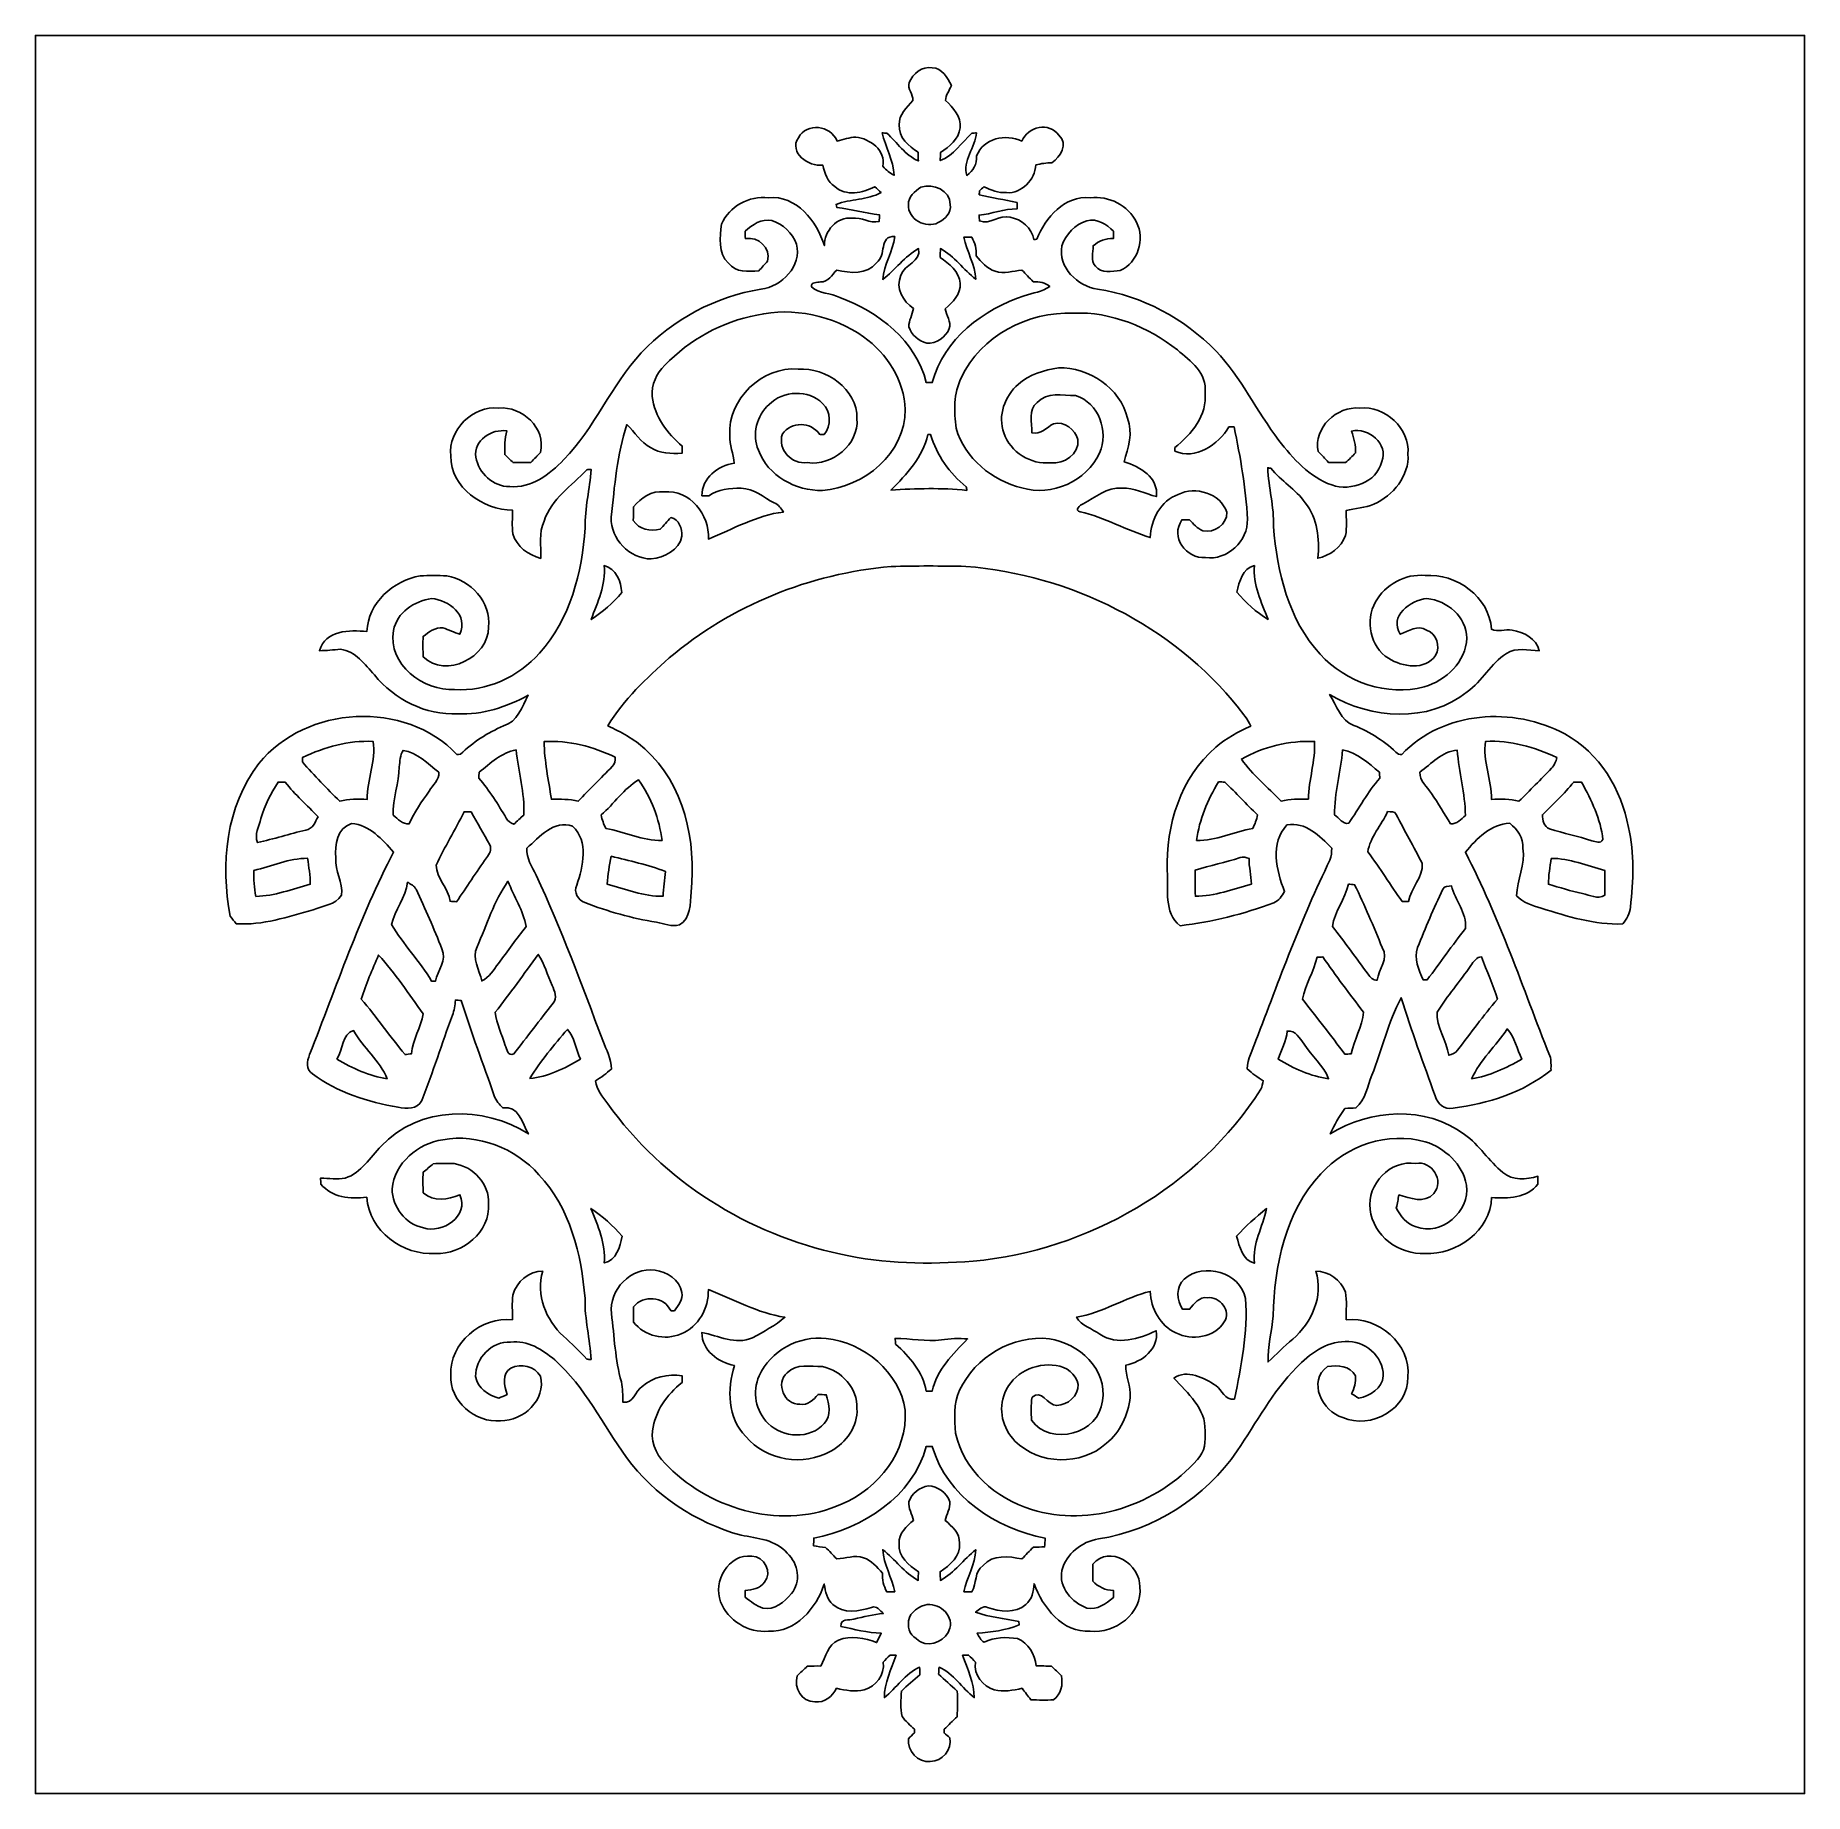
# Model space of a CAD drawing. Header units: centimetres. Extents: x -16.8 to 16.8, y -16.7 to 16.7.
import ezdxf

# ---------------------------------------------------------------- set-up
doc = ezdxf.new("R2010")
doc.units = ezdxf.units.CM
doc.header["$MEASUREMENT"] = 0
doc.layers.add('Layer 1', color=7, linetype='Continuous')

msp = doc.modelspace()

# ---------------------------------------------------------------- linework, layer by layer
at = {"layer": 'Layer 1', "color": 7}
for points, knots in [([(-16.77458, 16.66875), (-16.77458, 16.66875), (16.77458, 16.66875), (16.77458, 16.66875), (16.77458, 16.66875), (16.77458, 16.66875), (16.77458, -16.66875), (16.77458, -16.66875), (16.77458, -16.66875), (16.77458, -16.66875), (-16.77458, -16.66875), (-16.77458, -16.66875), (-16.77458, -16.66875), (-16.77458, -16.66875), (-16.77458, 16.66875), (-16.77458, 16.66875), (-16.77458, 16.66875), (-16.77458, 16.66875), (-16.77458, 16.66875), (-16.77458, 16.66875)], [0, 0, 0, 0, 0.16666667, 0.16666667, 0.16666667, 0.16666667, 0.33333333, 0.33333333, 0.33333333, 0.33333333, 0.5, 0.5, 0.5, 0.5, 0.66666667, 0.66666667, 0.66666667, 0.66666667, 1, 1, 1, 1]), ([(-0.20426, 15.77234), (-0.24589, 15.65204), (-0.12735, 15.55115), (-0.133, 15.43332), (-0.133, 15.43332), (-0.24518, 15.29786), (-0.40958, 15.17156), (-0.39229, 14.97436), (-0.39229, 14.97436), (-0.41734, 14.73376), (-0.21555, 14.56725), (-0.03387, 14.45189), (-0.03387, 14.45189), (-0.03316, 14.41132), (-0.03175, 14.33054), (-0.03104, 14.28997), (-0.03104, 14.28997), (-0.28081, 14.39686), (-0.43462, 14.63746), (-0.62971, 14.81631), (-0.62971, 14.81631), (-0.65229, 14.81702), (-0.69744, 14.81843), (-0.72002, 14.81914), (-0.72002, 14.81914), (-0.64876, 14.55067), (-0.508, 14.29914), (-0.48719, 14.01798), (-0.48719, 14.01798), (-0.57362, 14.05431), (-0.64488, 14.11429), (-0.70344, 14.18625), (-0.70344, 14.18625), (-0.64594, 14.48999), (-0.94897, 14.70942), (-1.21814, 14.74188), (-1.21814, 14.74188), (-1.3395, 14.7387), (-1.45344, 14.68861), (-1.57163, 14.66532), (-1.57163, 14.66532), (-1.69686, 14.96554), (-2.14207, 15.02586), (-2.30646, 14.72918), (-2.30646, 14.72918), (-2.49414, 14.44554), (-2.11279, 14.17391), (-1.84362, 14.21024), (-1.84362, 14.21024), (-1.80446, 14.05855), (-1.75648, 13.89168), (-1.61608, 13.80172), (-1.61608, 13.80172), (-1.40441, 13.61334), (-1.08691, 13.67931), (-0.8576, 13.7989), (-0.8576, 13.7989), (-0.81809, 13.76257), (-0.77858, 13.72588), (-0.73872, 13.68884), (-0.73872, 13.68884), (-1.00048, 13.54561), (-1.31374, 13.56889), (-1.59173, 13.46412), (-1.59173, 13.46412), (-1.58856, 13.44965), (-1.58186, 13.42108), (-1.57868, 13.40697), (-1.57868, 13.40697), (-1.30493, 13.37592), (-1.04034, 13.29478), (-0.76623, 13.26444), (-0.76623, 13.26444), (-0.76941, 13.22246), (-0.77258, 13.18013), (-0.77505, 13.13815), (-0.77505, 13.13815), (-0.95074, 13.09899), (-1.10913, 13.2267), (-1.28623, 13.2013), (-1.28623, 13.2013), (-1.57621, 13.23728), (-1.81928, 12.96106), (-1.81187, 12.68271), (-1.81187, 12.68271), (-1.96003, 13.14132), (-2.33892, 13.64439), (-2.87584, 13.59076), (-2.87584, 13.59076), (-3.23956, 13.63627), (-3.61668, 13.42531), (-3.7659, 13.09052), (-3.7659, 13.09052), (-3.78883, 12.84252), (-3.83928, 12.53913), (-3.63185, 12.3511), (-3.63185, 12.3511), (-3.49709, 12.16413), (-3.25649, 12.19024), (-3.05435, 12.20646), (-3.05435, 12.20646), (-3.00038, 12.26714), (-2.94569, 12.32747), (-2.88996, 12.38673), (-2.88996, 12.38673), (-2.82857, 12.64179), (-3.06246, 12.85804), (-3.31188, 12.81642), (-3.31188, 12.81642), (-3.31329, 12.86228), (-3.3147, 12.90814), (-3.31611, 12.954), (-3.31611, 12.954), (-3.17888, 13.07959), (-3.00637, 13.20236), (-2.80952, 13.15649), (-2.80952, 13.15649), (-2.59715, 13.0937), (-2.42182, 12.91625), (-2.34139, 12.71199), (-2.34139, 12.71199), (-2.23626, 12.29289), (-2.61938, 11.90696), (-3.01519, 11.85545), (-3.01519, 11.85545), (-3.87809, 11.71963), (-4.68701, 11.28148), (-5.28602, 10.64824), (-5.28602, 10.64824), (-5.85258, 10.02947), (-6.16832, 9.22655), (-6.75569, 8.62436), (-6.75569, 8.62436), (-7.02169, 8.34637), (-7.37306, 8.07508), (-7.78051, 8.11283), (-7.78051, 8.11283), (-8.0966, 8.11212), (-8.37071, 8.36577), (-8.42186, 8.67339), (-8.42186, 8.67339), (-8.46843, 8.98737), (-8.1213, 9.21526), (-7.83414, 9.16869), (-7.83414, 9.16869), (-7.87259, 9.02229), (-7.87788, 8.87024), (-7.87435, 8.71961), (-7.87435, 8.71961), (-7.82214, 8.66916), (-7.76923, 8.61942), (-7.71631, 8.56932), (-7.71631, 8.56932), (-7.60377, 8.56827), (-7.49159, 8.56932), (-7.37905, 8.57144), (-7.37905, 8.57144), (-7.31767, 8.63494), (-7.25664, 8.69915), (-7.19526, 8.76265), (-7.19526, 8.76265), (-7.08978, 9.22549), (-7.54239, 9.64142), (-7.98971, 9.60296), (-7.98971, 9.60296), (-8.47866, 9.65059), (-8.95174, 9.1881), (-8.89741, 8.69527), (-8.89741, 8.69527), (-8.89564, 8.09202), (-8.28957, 7.66974), (-7.72442, 7.66621), (-7.72442, 7.66621), (-7.72654, 7.51664), (-7.74171, 7.36565), (-7.71913, 7.21713), (-7.71913, 7.21713), (-7.65246, 6.97371), (-7.42527, 6.81496), (-7.19138, 6.75217), (-7.19138, 6.75217), (-7.18044, 6.98817), (-7.23547, 7.23829), (-7.12752, 7.45984), (-7.12752, 7.45984), (-6.99206, 7.88423), (-6.60647, 8.12306), (-6.32037, 8.43351), (-6.32037, 8.43351), (-6.2992, 8.43456), (-6.25687, 8.43703), (-6.2357, 8.43809), (-6.2357, 8.43809), (-6.25934, 8.06873), (-6.35917, 7.70608), (-6.35071, 7.33425), (-6.35071, 7.33425), (-6.40856, 6.48617), (-6.62905, 5.6007), (-7.21289, 4.95512), (-7.21289, 4.95512), (-7.61612, 4.50815), (-8.21761, 4.21958), (-8.82579, 4.26614), (-8.82579, 4.26614), (-9.4167, 4.2351), (-10.09685, 4.74028), (-9.98432, 5.38233), (-9.98432, 5.38233), (-9.92223, 5.72664), (-9.58921, 5.94466), (-9.26006, 5.99193), (-9.26006, 5.99193), (-8.9348, 5.96265), (-8.55768, 5.67443), (-8.72631, 5.3153), (-8.72631, 5.3153), (-8.83532, 5.34846), (-8.93763, 5.40103), (-9.04699, 5.43243), (-9.04699, 5.43243), (-9.19268, 5.45536), (-9.31086, 5.35058), (-9.42199, 5.27332), (-9.42199, 5.27332), (-9.42834, 5.14385), (-9.42763, 5.01403), (-9.41987, 4.88421), (-9.41987, 4.88421), (-8.99019, 4.47216), (-8.1855, 4.8701), (-8.18162, 5.44795), (-8.18162, 5.44795), (-8.12412, 5.92243), (-8.52452, 6.34506), (-8.97467, 6.4202), (-8.97467, 6.4202), (-9.14153, 6.42973), (-9.3091, 6.42832), (-9.47596, 6.42056), (-9.47596, 6.42056), (-9.98749, 6.33589), (-10.46833, 5.90656), (-10.48738, 5.36716), (-10.48738, 5.36716), (-10.81652, 5.39327), (-11.28254, 5.39679), (-11.38767, 5.00168), (-11.38767, 5.00168), (-11.25432, 5.00239), (-11.12203, 5.01826), (-10.98938, 5.03132), (-10.98938, 5.03132), (-10.70363, 4.99075), (-10.52407, 4.7431), (-10.34591, 4.54237), (-10.34591, 4.54237), (-9.96633, 4.07599), (-9.37295, 3.77649), (-8.76618, 3.80436), (-8.76618, 3.80436), (-8.29628, 3.78566), (-7.83696, 3.93312), (-7.42879, 4.15749), (-7.42879, 4.15749), (-7.54415, 3.93876), (-7.63658, 3.65548), (-7.89693, 3.57434), (-7.89693, 3.57434), (-8.20138, 3.45052), (-8.47866, 3.26461), (-8.71608, 3.03777), (-8.71608, 3.03777), (-8.73231, 3.03706), (-8.76406, 3.03565), (-8.77993, 3.03495), (-8.77993, 3.03495), (-9.76136, 4.07353), (-11.64449, 3.96558), (-12.53561, 2.86385), (-12.53561, 2.86385), (-13.16567, 2.05246), (-13.26374, 0.94933), (-13.081, -0.03246), (-13.081, -0.03246), (-13.04184, -0.08043), (-13.00268, -0.12841), (-12.96423, -0.17674), (-12.96423, -0.17674), (-12.46717, -0.20567), (-11.98245, -0.04657), (-11.50973, 0.08925), (-11.50973, 0.08925), (-11.32593, 0.16545), (-11.08287, 0.18062), (-10.96892, 0.36442), (-10.96892, 0.36442), (-10.93011, 0.60995), (-11.1065, 0.82691), (-11.07863, 1.07386), (-11.07863, 1.07386), (-11.10368, 1.31798), (-11.04759, 1.64641), (-10.77842, 1.72473), (-10.77842, 1.72473), (-10.44081, 1.70074), (-10.19528, 1.41993), (-9.98185, 1.18392), (-9.98185, 1.18392), (-10.62602, -0.04621), (-11.06523, -1.36807), (-11.57429, -2.65642), (-11.57429, -2.65642), (-11.6265, -2.77636), (-11.64837, -2.94322), (-11.51925, -3.02225), (-11.51925, -3.02225), (-11.04865, -3.37432), (-10.4708, -3.55459), (-9.89789, -3.65548), (-9.89789, -3.65548), (-9.73984, -3.68406), (-9.52606, -3.70276), (-9.4488, -3.52496), (-9.4488, -3.52496), (-9.23784, -2.99367), (-9.06321, -2.44793), (-8.86742, -1.911), (-8.86742, -1.911), (-8.83179, -1.81857), (-8.81803, -1.7205), (-8.80957, -1.62278), (-8.80957, -1.62278), (-8.77288, -1.6256), (-8.73619, -1.62842), (-8.6995, -1.6316), (-8.6995, -1.6316), (-8.51218, -2.2412), (-8.28005, -2.83598), (-8.07297, -3.43888), (-8.07297, -3.43888), (-8.04333, -3.52989), (-7.97631, -3.59974), (-7.91104, -3.66713), (-7.91104, -3.66713), (-7.6133, -3.60715), (-7.53921, -3.96275), (-7.42562, -4.16031), (-7.42562, -4.16031), (-8.2677, -3.61809), (-9.50948, -3.6262), (-10.21644, -4.39244), (-10.21644, -4.39244), (-10.43517, -4.60093), (-10.59145, -4.9022), (-10.89766, -4.99674), (-10.89766, -4.99674), (-11.05147, -5.02744), (-11.21022, -4.99992), (-11.36544, -4.99745), (-11.36544, -4.99745), (-11.36509, -5.02567), (-11.36368, -5.08176), (-11.36333, -5.10999), (-11.36333, -5.10999), (-11.14566, -5.37175), (-10.80664, -5.39609), (-10.49161, -5.36257), (-10.49161, -5.36257), (-10.44575, -6.00146), (-9.80758, -6.47241), (-9.18916, -6.42479), (-9.18916, -6.42479), (-8.6808, -6.45301), (-8.14423, -6.01733), (-8.18021, -5.48499), (-8.18021, -5.48499), (-8.16293, -5.11175), (-8.4709, -4.77555), (-8.8332, -4.7244), (-8.8332, -4.7244), (-8.96514, -4.71558), (-9.09708, -4.72228), (-9.22902, -4.72581), (-9.22902, -4.72581), (-9.29217, -4.77943), (-9.35602, -4.8327), (-9.42058, -4.88527), (-9.42058, -4.88527), (-9.4294, -5.01509), (-9.42763, -5.14526), (-9.41811, -5.27509), (-9.41811, -5.27509), (-9.22161, -5.46664), (-8.95174, -5.39856), (-8.72419, -5.31424), (-8.72419, -5.31424), (-8.54075, -5.71994), (-9.05651, -6.05931), (-9.4167, -5.94007), (-9.4167, -5.94007), (-9.75713, -5.8734), (-10.00443, -5.5439), (-10.01148, -5.20382), (-10.01148, -5.20382), (-9.96491, -4.71276), (-9.51794, -4.33881), (-9.04804, -4.27037), (-9.04804, -4.27037), (-8.37953, -4.15043), (-7.67433, -4.43195), (-7.22559, -4.93324), (-7.22559, -4.93324), (-6.63681, -5.56436), (-6.41809, -6.44454), (-6.35176, -7.2831), (-6.35176, -7.2831), (-6.36129, -7.67186), (-6.25651, -8.05109), (-6.23711, -8.43739), (-6.23711, -8.43739), (-6.25722, -8.43597), (-6.29744, -8.43315), (-6.31754, -8.43174), (-6.31754, -8.43174), (-6.45724, -8.27758), (-6.60964, -8.13611), (-6.76275, -7.99606), (-6.76275, -7.99606), (-7.09224, -7.68562), (-7.29015, -7.21113), (-7.15222, -6.7624), (-7.15222, -6.7624), (-7.41504, -6.75887), (-7.65634, -6.9656), (-7.72054, -7.21642), (-7.72054, -7.21642), (-7.74171, -7.37059), (-7.72442, -7.52722), (-7.72795, -7.68244), (-7.72795, -7.68244), (-8.31603, -7.62212), (-8.92986, -8.12341), (-8.89741, -8.73125), (-8.89741, -8.73125), (-8.92739, -9.22584), (-8.43421, -9.64706), (-7.95302, -9.59873), (-7.95302, -9.59873), (-7.51769, -9.60261), (-7.09154, -9.20856), (-7.1942, -8.75347), (-7.1942, -8.75347), (-7.31238, -8.55909), (-7.56073, -8.50971), (-7.75829, -8.60072), (-7.75829, -8.60072), (-7.93574, -8.70585), (-7.88, -8.93868), (-7.82884, -9.10131), (-7.82884, -9.10131), (-7.88247, -9.1246), (-7.93574, -9.14788), (-7.98865, -9.17222), (-7.98865, -9.17222), (-8.18691, -9.11331), (-8.38835, -8.9789), (-8.42892, -8.763), (-8.42892, -8.763), (-8.42998, -8.41693), (-8.11989, -8.08073), (-7.76217, -8.10789), (-7.76217, -8.10789), (-7.44396, -8.07014), (-7.15963, -8.24689), (-6.9275, -8.44444), (-6.9275, -8.44444), (-6.34753, -8.9595), (-6.01733, -9.67634), (-5.56542, -10.293), (-5.56542, -10.293), (-5.03696, -11.01443), (-4.25309, -11.53372), (-3.39302, -11.76831), (-3.39302, -11.76831), (-3.0861, -11.82793), (-2.73121, -11.85369), (-2.51601, -12.11192), (-2.51601, -12.11192), (-2.30576, -12.3003), (-2.25178, -12.6559), (-2.43981, -12.87745), (-2.43981, -12.87745), (-2.56822, -13.03655), (-2.76049, -13.19565), (-2.97921, -13.15261), (-2.97921, -13.15261), (-3.10656, -13.11275), (-3.20957, -13.0235), (-3.31364, -12.94412), (-3.31364, -12.94412), (-3.31399, -12.90073), (-3.31435, -12.85769), (-3.3147, -12.81536), (-3.3147, -12.81536), (-3.17853, -12.81112), (-3.03248, -12.77761), (-2.94922, -12.65978), (-2.94922, -12.65978), (-2.78624, -12.47951), (-2.95593, -12.16413), (-3.18946, -12.1666), (-3.18946, -12.1666), (-3.62903, -12.11404), (-3.931, -12.64849), (-3.78248, -13.03267), (-3.78248, -13.03267), (-3.64173, -13.38262), (-3.25508, -13.63063), (-2.87479, -13.58935), (-2.87479, -13.58935), (-2.35021, -13.61934), (-1.96991, -13.14944), (-1.81434, -12.69647), (-1.81434, -12.69647), (-1.7967, -12.83511), (-1.76565, -12.98822), (-1.65171, -13.08206), (-1.65171, -13.08206), (-1.45344, -13.26409), (-1.15147, -13.21506), (-0.91758, -13.13709), (-0.91758, -13.13709), (-0.82303, -13.09546), (-0.76165, -13.202), (-0.69462, -13.25069), (-0.69462, -13.25069), (-0.88194, -13.28173), (-1.06856, -13.31383), (-1.25236, -13.36146), (-1.25236, -13.36146), (-1.34832, -13.38474), (-1.51483, -13.34664), (-1.49931, -13.49763), (-1.49931, -13.49763), (-1.24742, -13.55372), (-0.99519, -13.61969), (-0.73554, -13.62781), (-0.73554, -13.62781), (-0.76518, -13.68637), (-0.79446, -13.74528), (-0.82303, -13.80455), (-0.82303, -13.80455), (-1.04775, -13.71106), (-1.31657, -13.66979), (-1.54623, -13.75622), (-1.54623, -13.75622), (-1.7526, -13.84688), (-1.78364, -14.07407), (-1.88172, -14.2494), (-1.88172, -14.2494), (-1.96709, -14.24799), (-2.05211, -14.24975), (-2.13678, -14.25187), (-2.13678, -14.25187), (-2.20169, -14.31361), (-2.2666, -14.37534), (-2.33151, -14.43743), (-2.33151, -14.43743), (-2.39148, -14.66427), (-2.24896, -14.93485), (-1.9939, -14.92709), (-1.9939, -14.92709), (-1.80763, -14.95884), (-1.66617, -14.81984), (-1.58186, -14.67097), (-1.58186, -14.67097), (-1.41111, -14.71542), (-1.23049, -14.7387), (-1.05622, -14.70378), (-1.05622, -14.70378), (-0.83891, -14.62828), (-0.6604, -14.41838), (-0.70026, -14.17779), (-0.70026, -14.17779), (-0.65581, -14.13263), (-0.61172, -14.08748), (-0.56727, -14.04232), (-0.56727, -14.04232), (-0.52987, -14.04338), (-0.49213, -14.04479), (-0.45403, -14.04655), (-0.45403, -14.04655), (-0.54363, -14.30831), (-0.67522, -14.56937), (-0.67628, -14.84877), (-0.67628, -14.84877), (-0.44556, -14.66568), (-0.28293, -14.39227), (-0.0067, -14.27127), (-0.0067, -14.27127), (-0.006, -14.31925), (-0.00494, -14.36899), (-0.00388, -14.41803), (-0.00388, -14.41803), (-0.12418, -14.5161), (-0.24059, -14.61805), (-0.35243, -14.72565), (-0.35243, -14.72565), (-0.35525, -14.88581), (-0.38171, -15.05197), (-0.33902, -15.20825), (-0.33902, -15.20825), (-0.27234, -15.29856), (-0.18556, -15.37123), (-0.10583, -15.44955), (-0.10583, -15.44955), (-0.10583, -15.46613), (-0.10619, -15.49859), (-0.10619, -15.51481), (-0.10619, -15.51481), (-0.14358, -15.55221), (-0.18062, -15.5896), (-0.21731, -15.6277), (-0.21731, -15.6277), (-0.24306, -15.85489), (-0.03986, -16.08984), (0.19544, -16.05703), (0.19544, -16.05703), (0.42333, -16.06762), (0.60325, -15.8302), (0.56868, -15.61183), (0.56868, -15.61183), (0.53128, -15.57972), (0.49459, -15.54797), (0.45791, -15.51658), (0.45791, -15.51658), (0.45826, -15.5), (0.45932, -15.46613), (0.45967, -15.44955), (0.45967, -15.44955), (0.54081, -15.36947), (0.62124, -15.28904), (0.70344, -15.21037), (0.70344, -15.21037), (0.7172, -15.04915), (0.71649, -14.88722), (0.70556, -14.726), (0.70556, -14.726), (0.58949, -14.61629), (0.47025, -14.51081), (0.35384, -14.40215), (0.35384, -14.40215), (0.35595, -14.35841), (0.35842, -14.31502), (0.36089, -14.27198), (0.36089, -14.27198), (0.63853, -14.38875), (0.79692, -14.66744), (1.02905, -14.84806), (1.02905, -14.84806), (1.02976, -14.56831), (0.89853, -14.3069), (0.80645, -14.0462), (0.80645, -14.0462), (0.8442, -14.04444), (0.88194, -14.04303), (0.91969, -14.04161), (0.91969, -14.04161), (0.96379, -14.08712), (1.00859, -14.13263), (1.05339, -14.17779), (1.05339, -14.17779), (1.01071, -14.41909), (1.19274, -14.62652), (1.40864, -14.70342), (1.40864, -14.70342), (1.58397, -14.7387), (1.7653, -14.71612), (1.9371, -14.67132), (1.9371, -14.67132), (1.99002, -14.7447), (2.0447, -14.81702), (2.1015, -14.88828), (2.1015, -14.88828), (2.24508, -14.8971), (2.38901, -14.89604), (2.53294, -14.8911), (2.53294, -14.8911), (2.67899, -14.78104), (2.71074, -14.60817), (2.68499, -14.43531), (2.68499, -14.43531), (2.62079, -14.37428), (2.55658, -14.31325), (2.49237, -14.25257), (2.49237, -14.25257), (2.39501, -14.2494), (2.29799, -14.24658), (2.20098, -14.24376), (2.20098, -14.24376), (2.17629, -14.02609), (2.06022, -13.81584), (1.85067, -13.72976), (1.85067, -13.72976), (1.63759, -13.6973), (1.41217, -13.70048), (1.21567, -13.79714), (1.21567, -13.79714), (1.14864, -13.76433), (1.12148, -13.68707), (1.08091, -13.62957), (1.08091, -13.62957), (1.35184, -13.60876), (1.62701, -13.57277), (1.88031, -13.46941), (1.88031, -13.46941), (1.88031, -13.46941), (1.87325, -13.4045), (1.87325, -13.4045), (1.87325, -13.4045), (1.60055, -13.34805), (1.31551, -13.32301), (1.05304, -13.22987), (1.05304, -13.22987), (1.11654, -13.18189), (1.18992, -13.09758), (1.27741, -13.1385), (1.27741, -13.1385), (1.50989, -13.21788), (1.80728, -13.25951), (2.00766, -13.08523), (2.00766, -13.08523), (2.12337, -12.98893), (2.153, -12.83123), (2.16323, -12.68906), (2.16323, -12.68906), (2.33257, -13.1385), (2.69452, -13.61969), (3.22756, -13.58935), (3.22756, -13.58935), (3.6957, -13.64439), (4.22592, -13.25139), (4.16877, -12.75115), (4.16877, -12.75115), (4.18289, -12.32217), (3.59586, -11.93835), (3.27625, -12.31865), (3.27625, -12.31865), (3.27448, -12.4266), (3.27484, -12.5349), (3.27766, -12.6432), (3.27766, -12.6432), (3.38243, -12.74798), (3.51649, -12.81889), (3.66783, -12.81501), (3.66783, -12.81501), (3.66783, -12.86051), (3.66783, -12.90637), (3.66889, -12.95294), (3.66889, -12.95294), (3.52496, -13.06019), (3.3595, -13.19847), (3.16653, -13.14979), (3.16653, -13.14979), (2.88008, -13.05066), (2.62678, -12.75715), (2.68993, -12.4393), (2.68993, -12.4393), (2.77142, -12.12215), (3.0667, -11.88967), (3.38455, -11.83922), (3.38455, -11.83922), (4.44182, -11.67836), (5.41126, -11.05076), (6.01557, -10.17058), (6.01557, -10.17058), (6.38069, -9.63683), (6.68126, -9.05087), (7.14163, -8.58802), (7.14163, -8.58802), (7.38364, -8.33155), (7.6962, -8.10119), (8.06379, -8.09731), (8.06379, -8.09731), (8.43033, -8.07014), (8.78558, -8.37636), (8.78487, -8.74818), (8.78487, -8.74818), (8.76441, -8.98737), (8.53546, -9.12566), (8.32097, -9.17011), (8.32097, -9.17011), (8.27511, -9.14224), (8.2296, -9.11472), (8.18409, -9.08791), (8.18409, -9.08791), (8.23807, -8.98207), (8.26558, -8.86636), (8.261, -8.74748), (8.261, -8.74748), (8.14846, -8.54922), (7.92833, -8.54745), (7.7276, -8.56897), (7.7276, -8.56897), (7.34272, -8.84555), (7.62706, -9.42834), (8.01652, -9.53629), (8.01652, -9.53629), (8.54534, -9.77653), (9.27135, -9.36907), (9.2516, -8.76723), (9.2516, -8.76723), (9.31651, -8.14246), (8.68221, -7.61824), (8.08214, -7.68279), (8.08214, -7.68279), (8.07614, -7.50888), (8.10189, -7.33213), (8.06732, -7.16068), (8.06732, -7.16068), (7.9816, -6.93561), (7.75123, -6.75746), (7.50641, -6.7631), (7.50641, -6.7631), (7.65845, -7.23724), (7.4235, -7.74065), (7.0672, -8.05427), (7.0672, -8.05427), (6.89998, -8.18444), (6.76275, -8.34743), (6.60118, -8.48395), (6.60118, -8.48395), (6.58601, -8.19009), (6.67597, -7.90293), (6.69502, -7.61083), (6.69502, -7.61083), (6.72289, -6.65903), (6.92785, -5.63704), (7.59919, -4.91843), (7.59919, -4.91843), (8.08355, -4.37833), (8.87377, -4.11198), (9.57933, -4.30742), (9.57933, -4.30742), (9.95362, -4.42807), (10.29547, -4.73216), (10.36249, -5.13327), (10.36249, -5.13327), (10.43481, -5.62963), (9.88307, -6.10482), (9.40611, -5.92173), (9.40611, -5.92173), (9.22761, -5.87093), (9.1119, -5.71782), (9.03217, -5.55978), (9.03217, -5.55978), (9.05122, -5.47899), (9.06709, -5.39785), (9.08015, -5.31636), (9.08015, -5.31636), (9.29252, -5.37492), (9.56804, -5.4924), (9.74125, -5.28779), (9.74125, -5.28779), (9.95257, -5.05178), (9.7028, -4.66161), (9.40223, -4.71946), (9.40223, -4.71946), (8.92034, -4.64926), (8.46772, -5.11069), (8.53828, -5.59047), (8.53828, -5.59047), (8.58308, -6.0893), (9.09214, -6.46042), (9.57756, -6.42479), (9.57756, -6.42479), (10.17376, -6.4583), (10.82499, -5.99369), (10.8391, -5.3661), (10.8391, -5.3661), (11.15413, -5.38798), (11.50056, -5.38127), (11.71751, -5.11316), (11.71751, -5.11316), (11.71751, -5.07541), (11.71716, -4.99992), (11.71716, -4.96217), (11.71716, -4.96217), (11.49703, -5.02567), (11.2395, -5.05001), (11.05112, -4.89232), (11.05112, -4.89232), (10.78689, -4.67572), (10.60626, -4.37127), (10.32616, -4.17019), (10.32616, -4.17019), (9.5885, -3.61774), (8.53616, -3.68935), (7.77804, -4.16137), (7.77804, -4.16137), (7.85177, -3.98851), (7.95373, -3.83081), (8.0585, -3.67559), (8.0585, -3.67559), (8.128, -3.67277), (8.1975, -3.66995), (8.26735, -3.66818), (8.26735, -3.66818), (8.4522, -3.51014), (8.47901, -3.25931), (8.56862, -3.04729), (8.56862, -3.04729), (8.76476, -2.56258), (8.87765, -2.04258), (9.12142, -1.57903), (9.12142, -1.57903), (9.32039, -2.20486), (9.54652, -2.82187), (9.76771, -3.43994), (9.76771, -3.43994), (9.81216, -3.58493), (9.94622, -3.71122), (10.10779, -3.67101), (10.10779, -3.67101), (10.77031, -3.58987), (11.43882, -3.37502), (11.96587, -2.95346), (11.96587, -2.95346), (11.96305, -2.86279), (11.97434, -2.76825), (11.94364, -2.68111), (11.94364, -2.68111), (11.42647, -1.38818), (10.98903, -0.0568), (10.34097, 1.17969), (10.34097, 1.17969), (10.55441, 1.43863), (10.82569, 1.71768), (11.18341, 1.73002), (11.18341, 1.73002), (11.32664, 1.61219), (11.45046, 1.45521), (11.43141, 1.25765), (11.43141, 1.25765), (11.48115, 0.9458), (11.32664, 0.66146), (11.31323, 0.35666), (11.31323, 0.35666), (11.43282, 0.21978), (11.61203, 0.17357), (11.77784, 0.11853), (11.77784, 0.11853), (12.27914, -0.03634), (12.79666, -0.20038), (13.32653, -0.17886), (13.32653, -0.17886), (13.39921, -0.08573), (13.45988, 0.02046), (13.46976, 0.14076), (13.46976, 0.14076), (13.53361, 0.64064), (13.54878, 1.15711), (13.43413, 1.651), (13.43413, 1.651), (13.30219, 2.37208), (12.8838, 3.06493), (12.22975, 3.42265), (12.22975, 3.42265), (11.25643, 3.95005), (9.91764, 3.86503), (9.13412, 3.03459), (9.13412, 3.03459), (9.1186, 3.0353), (9.08685, 3.03671), (9.07097, 3.03742), (9.07097, 3.03742), (8.82897, 3.27343), (8.54004, 3.45899), (8.22748, 3.58634), (8.22748, 3.58634), (7.97066, 3.67348), (7.90822, 3.96804), (7.7664, 4.16842), (7.7664, 4.16842), (8.55063, 3.70981), (9.64177, 3.62268), (10.37696, 4.22346), (10.37696, 4.22346), (10.66271, 4.42595), (10.82499, 4.75933), (11.12026, 4.94841), (11.12026, 4.94841), (11.30688, 5.07647), (11.53513, 4.9978), (11.74291, 5.00098), (11.74291, 5.00098), (11.6907, 5.23381), (11.44482, 5.35552), (11.22786, 5.39115), (11.22786, 5.39115), (11.09698, 5.42184), (10.95728, 5.34176), (10.83416, 5.40879), (10.83416, 5.40879), (10.80558, 6.01804), (10.16353, 6.47665), (9.57792, 6.4262), (9.57792, 6.4262), (9.20009, 6.46924), (8.82227, 6.25263), (8.63635, 5.92702), (8.63635, 5.92702), (8.43915, 5.57424), (8.53087, 5.07436), (8.88506, 4.8574), (8.88506, 4.8574), (9.14647, 4.68912), (9.57686, 4.62315), (9.77829, 4.91314), (9.77829, 4.91314), (9.87284, 5.08741), (9.79734, 5.32271), (9.60508, 5.39256), (9.60508, 5.39256), (9.43892, 5.49734), (9.26394, 5.37633), (9.10802, 5.31424), (9.10802, 5.31424), (8.88824, 5.65538), (9.2964, 5.96371), (9.61249, 5.99158), (9.61249, 5.99158), (9.99878, 5.94995), (10.3632, 5.64727), (10.36849, 5.23946), (10.36849, 5.23946), (10.35226, 4.79178), (9.97303, 4.43865), (9.5631, 4.31483), (9.5631, 4.31483), (8.85543, 4.13209), (8.07544, 4.39808), (7.5879, 4.93536), (7.5879, 4.93536), (6.98676, 5.58941), (6.77051, 6.49323), (6.70419, 7.35542), (6.70419, 7.35542), (6.71583, 7.73112), (6.60964, 8.09696), (6.59306, 8.47019), (6.59306, 8.47019), (6.60859, 8.46772), (6.63963, 8.46279), (6.65515, 8.46032), (6.65515, 8.46032), (6.84389, 8.21619), (7.12682, 8.06309), (7.3025, 7.80732), (7.3025, 7.80732), (7.54133, 7.50746), (7.58119, 7.12329), (7.54345, 6.75393), (7.54345, 6.75393), (7.77311, 6.80438), (7.98795, 6.96066), (8.06909, 7.18644), (8.06909, 7.18644), (8.09978, 7.34131), (8.08037, 7.50076), (8.07861, 7.65739), (8.07861, 7.65739), (8.25112, 7.71102), (8.43915, 7.70326), (8.6046, 7.78087), (8.6046, 7.78087), (8.97043, 7.94103), (9.28229, 8.31532), (9.2523, 8.73125), (9.2523, 8.73125), (9.29428, 9.21314), (8.81768, 9.65235), (8.34284, 9.60261), (8.34284, 9.60261), (7.90434, 9.6393), (7.45596, 9.23396), (7.55086, 8.77923), (7.55086, 8.77923), (7.61647, 8.71185), (7.68068, 8.64306), (7.74382, 8.57321), (7.74382, 8.57321), (7.85248, 8.56897), (7.96114, 8.56791), (8.07014, 8.56791), (8.07014, 8.56791), (8.134, 8.62824), (8.19679, 8.68962), (8.25923, 8.75101), (8.25923, 8.75101), (8.26523, 8.89423), (8.22678, 9.03217), (8.18303, 9.16658), (8.18303, 9.16658), (8.50406, 9.2389), (8.88965, 8.92387), (8.75736, 8.58767), (8.75736, 8.58767), (8.65329, 8.18621), (8.17598, 8.02287), (7.80838, 8.14387), (7.80838, 8.14387), (7.38329, 8.29381), (7.07496, 8.64306), (6.80544, 8.98842), (6.80544, 8.98842), (6.38528, 9.54017), (6.08965, 10.18187), (5.60917, 10.68811), (5.60917, 10.68811), (5.00944, 11.29912), (4.2164, 11.7281), (3.36691, 11.85651), (3.36691, 11.85651), (2.98556, 11.91154), (2.61232, 12.27173), (2.6924, 12.67848), (2.6924, 12.67848), (2.75978, 12.89791), (2.94499, 13.08453), (3.16301, 13.15508), (3.16301, 13.15508), (3.35986, 13.20412), (3.53483, 13.08488), (3.67065, 12.95612), (3.67065, 12.95612), (3.66889, 12.90955), (3.66783, 12.86263), (3.66677, 12.81571), (3.66677, 12.81571), (3.52249, 12.82629), (3.39302, 12.76844), (3.2826, 12.67989), (3.2826, 12.67989), (3.28789, 12.55289), (3.23003, 12.39591), (3.3274, 12.29219), (3.3274, 12.29219), (3.43782, 12.15002), (3.64137, 12.20082), (3.79659, 12.20929), (3.79659, 12.20929), (4.13526, 12.35886), (4.26791, 12.80372), (4.10598, 13.12721), (4.10598, 13.12721), (3.94511, 13.4433), (3.57964, 13.63521), (3.22792, 13.59041), (3.22792, 13.59041), (2.74496, 13.6398), (2.37843, 13.21541), (2.21544, 12.80583), (2.21544, 12.80583), (2.20169, 12.80336), (2.17452, 12.79842), (2.16112, 12.79596), (2.16112, 12.79596), (2.11878, 13.01962), (1.9304, 13.18189), (1.70991, 13.21894), (1.70991, 13.21894), (1.50601, 13.28526), (1.32821, 13.06407), (1.12748, 13.15085), (1.12748, 13.15085), (1.12466, 13.18719), (1.12183, 13.22387), (1.11936, 13.26056), (1.11936, 13.26056), (1.36454, 13.27679), (1.5935, 13.3918), (1.84185, 13.37698), (1.84185, 13.37698), (1.84044, 13.4179), (1.83974, 13.45882), (1.83974, 13.49975), (1.83974, 13.49975), (1.60267, 13.55831), (1.35996, 13.58653), (1.12324, 13.6465), (1.12324, 13.6465), (1.12466, 13.6652), (1.12712, 13.70295), (1.12854, 13.72164), (1.12854, 13.72164), (1.1557, 13.7474), (1.18286, 13.77315), (1.21003, 13.7989), (1.21003, 13.7989), (1.34549, 13.73928), (1.48766, 13.67966), (1.63936, 13.68672), (1.63936, 13.68672), (1.93216, 13.66732), (2.17629, 13.93225), (2.19851, 14.21377), (2.19851, 14.21377), (2.29729, 14.23811), (2.39854, 14.25222), (2.50084, 14.25399), (2.50084, 14.25399), (2.66488, 14.36546), (2.81376, 14.60641), (2.63384, 14.77398), (2.63384, 14.77398), (2.45216, 15.03433), (2.04541, 14.93943), (1.9304, 14.66391), (1.9304, 14.66391), (1.6256, 14.81102), (1.20333, 14.71824), (1.07209, 14.38346), (1.07209, 14.38346), (1.07527, 14.23035), (1.01812, 14.09841), (0.88724, 14.01269), (0.88724, 14.01269), (0.80327, 14.28291), (1.04599, 14.54679), (1.07103, 14.8209), (1.07103, 14.8209), (1.04916, 14.81914), (1.00506, 14.81596), (0.98319, 14.8142), (0.98319, 14.8142), (0.7874, 14.63851), (0.63747, 14.3891), (0.38312, 14.29456), (0.38312, 14.29456), (0.38488, 14.33336), (0.38841, 14.41062), (0.39017, 14.44942), (0.39017, 14.44942), (0.56268, 14.55667), (0.72919, 14.70201), (0.76412, 14.91333), (0.76412, 14.91333), (0.78317, 15.12817), (0.62548, 15.29397), (0.48507, 15.43438), (0.48507, 15.43438), (0.4893, 15.53774), (0.55421, 15.62453), (0.59619, 15.7159), (0.59619, 15.7159), (0.52493, 15.86759), (0.41945, 16.04716), (0.23107, 16.05456), (0.23107, 16.05456), (0.03739, 16.09055), (-0.13758, 15.94414), (-0.20426, 15.77234)], [0, 0, 0, 0, 0.00315457, 0.00315457, 0.00315457, 0.00315457, 0.00630915, 0.00630915, 0.00630915, 0.00630915, 0.00946372, 0.00946372, 0.00946372, 0.00946372, 0.0126183, 0.0126183, 0.0126183, 0.0126183, 0.01577287, 0.01577287, 0.01577287, 0.01577287, 0.01892744, 0.01892744, 0.01892744, 0.01892744, 0.02208202, 0.02208202, 0.02208202, 0.02208202, 0.02523659, 0.02523659, 0.02523659, 0.02523659, 0.02839117, 0.02839117, 0.02839117, 0.02839117, 0.03154574, 0.03154574, 0.03154574, 0.03154574, 0.03470032, 0.03470032, 0.03470032, 0.03470032, 0.03785489, 0.03785489, 0.03785489, 0.03785489, 0.04100946, 0.04100946, 0.04100946, 0.04100946, 0.04416404, 0.04416404, 0.04416404, 0.04416404, 0.04731861, 0.04731861, 0.04731861, 0.04731861, 0.05047319, 0.05047319, 0.05047319, 0.05047319, 0.05362776, 0.05362776, 0.05362776, 0.05362776, 0.05678233, 0.05678233, 0.05678233, 0.05678233, 0.05993691, 0.05993691, 0.05993691, 0.05993691, 0.06309148, 0.06309148, 0.06309148, 0.06309148, 0.06624606, 0.06624606, 0.06624606, 0.06624606, 0.06940063, 0.06940063, 0.06940063, 0.06940063, 0.07255521, 0.07255521, 0.07255521, 0.07255521, 0.07570978, 0.07570978, 0.07570978, 0.07570978, 0.07886435, 0.07886435, 0.07886435, 0.07886435, 0.08201893, 0.08201893, 0.08201893, 0.08201893, 0.0851735, 0.0851735, 0.0851735, 0.0851735, 0.08832808, 0.08832808, 0.08832808, 0.08832808, 0.09148265, 0.09148265, 0.09148265, 0.09148265, 0.09463722, 0.09463722, 0.09463722, 0.09463722, 0.0977918, 0.0977918, 0.0977918, 0.0977918, 0.10094637, 0.10094637, 0.10094637, 0.10094637, 0.10410095, 0.10410095, 0.10410095, 0.10410095, 0.10725552, 0.10725552, 0.10725552, 0.10725552, 0.11041009, 0.11041009, 0.11041009, 0.11041009, 0.11356467, 0.11356467, 0.11356467, 0.11356467, 0.11671924, 0.11671924, 0.11671924, 0.11671924, 0.11987382, 0.11987382, 0.11987382, 0.11987382, 0.12302839, 0.12302839, 0.12302839, 0.12302839, 0.12618297, 0.12618297, 0.12618297, 0.12618297, 0.12933754, 0.12933754, 0.12933754, 0.12933754, 0.13249211, 0.13249211, 0.13249211, 0.13249211, 0.13564669, 0.13564669, 0.13564669, 0.13564669, 0.13880126, 0.13880126, 0.13880126, 0.13880126, 0.14195584, 0.14195584, 0.14195584, 0.14195584, 0.14511041, 0.14511041, 0.14511041, 0.14511041, 0.14826498, 0.14826498, 0.14826498, 0.14826498, 0.15141956, 0.15141956, 0.15141956, 0.15141956, 0.15457413, 0.15457413, 0.15457413, 0.15457413, 0.15772871, 0.15772871, 0.15772871, 0.15772871, 0.16088328, 0.16088328, 0.16088328, 0.16088328, 0.16403785, 0.16403785, 0.16403785, 0.16403785, 0.16719243, 0.16719243, 0.16719243, 0.16719243, 0.170347, 0.170347, 0.170347, 0.170347, 0.17350158, 0.17350158, 0.17350158, 0.17350158, 0.17665615, 0.17665615, 0.17665615, 0.17665615, 0.17981073, 0.17981073, 0.17981073, 0.17981073, 0.1829653, 0.1829653, 0.1829653, 0.1829653, 0.18611987, 0.18611987, 0.18611987, 0.18611987, 0.18927445, 0.18927445, 0.18927445, 0.18927445, 0.19242902, 0.19242902, 0.19242902, 0.19242902, 0.1955836, 0.1955836, 0.1955836, 0.1955836, 0.19873817, 0.19873817, 0.19873817, 0.19873817, 0.20189274, 0.20189274, 0.20189274, 0.20189274, 0.20504732, 0.20504732, 0.20504732, 0.20504732, 0.20820189, 0.20820189, 0.20820189, 0.20820189, 0.21135647, 0.21135647, 0.21135647, 0.21135647, 0.21451104, 0.21451104, 0.21451104, 0.21451104, 0.21766562, 0.21766562, 0.21766562, 0.21766562, 0.22082019, 0.22082019, 0.22082019, 0.22082019, 0.22397476, 0.22397476, 0.22397476, 0.22397476, 0.22712934, 0.22712934, 0.22712934, 0.22712934, 0.23028391, 0.23028391, 0.23028391, 0.23028391, 0.23343849, 0.23343849, 0.23343849, 0.23343849, 0.23659306, 0.23659306, 0.23659306, 0.23659306, 0.23974763, 0.23974763, 0.23974763, 0.23974763, 0.24290221, 0.24290221, 0.24290221, 0.24290221, 0.24605678, 0.24605678, 0.24605678, 0.24605678, 0.24921136, 0.24921136, 0.24921136, 0.24921136, 0.25236593, 0.25236593, 0.25236593, 0.25236593, 0.2555205, 0.2555205, 0.2555205, 0.2555205, 0.25867508, 0.25867508, 0.25867508, 0.25867508, 0.26182965, 0.26182965, 0.26182965, 0.26182965, 0.26498423, 0.26498423, 0.26498423, 0.26498423, 0.2681388, 0.2681388, 0.2681388, 0.2681388, 0.27129338, 0.27129338, 0.27129338, 0.27129338, 0.27444795, 0.27444795, 0.27444795, 0.27444795, 0.27760252, 0.27760252, 0.27760252, 0.27760252, 0.2807571, 0.2807571, 0.2807571, 0.2807571, 0.28391167, 0.28391167, 0.28391167, 0.28391167, 0.28706625, 0.28706625, 0.28706625, 0.28706625, 0.29022082, 0.29022082, 0.29022082, 0.29022082, 0.29337539, 0.29337539, 0.29337539, 0.29337539, 0.29652997, 0.29652997, 0.29652997, 0.29652997, 0.29968454, 0.29968454, 0.29968454, 0.29968454, 0.30283912, 0.30283912, 0.30283912, 0.30283912, 0.30599369, 0.30599369, 0.30599369, 0.30599369, 0.30914826, 0.30914826, 0.30914826, 0.30914826, 0.31230284, 0.31230284, 0.31230284, 0.31230284, 0.31545741, 0.31545741, 0.31545741, 0.31545741, 0.31861199, 0.31861199, 0.31861199, 0.31861199, 0.32176656, 0.32176656, 0.32176656, 0.32176656, 0.32492114, 0.32492114, 0.32492114, 0.32492114, 0.32807571, 0.32807571, 0.32807571, 0.32807571, 0.33123028, 0.33123028, 0.33123028, 0.33123028, 0.33438486, 0.33438486, 0.33438486, 0.33438486, 0.33753943, 0.33753943, 0.33753943, 0.33753943, 0.34069401, 0.34069401, 0.34069401, 0.34069401, 0.34384858, 0.34384858, 0.34384858, 0.34384858, 0.34700315, 0.34700315, 0.34700315, 0.34700315, 0.35015773, 0.35015773, 0.35015773, 0.35015773, 0.3533123, 0.3533123, 0.3533123, 0.3533123, 0.35646688, 0.35646688, 0.35646688, 0.35646688, 0.35962145, 0.35962145, 0.35962145, 0.35962145, 0.36277603, 0.36277603, 0.36277603, 0.36277603, 0.3659306, 0.3659306, 0.3659306, 0.3659306, 0.36908517, 0.36908517, 0.36908517, 0.36908517, 0.37223975, 0.37223975, 0.37223975, 0.37223975, 0.37539432, 0.37539432, 0.37539432, 0.37539432, 0.3785489, 0.3785489, 0.3785489, 0.3785489, 0.38170347, 0.38170347, 0.38170347, 0.38170347, 0.38485804, 0.38485804, 0.38485804, 0.38485804, 0.38801262, 0.38801262, 0.38801262, 0.38801262, 0.39116719, 0.39116719, 0.39116719, 0.39116719, 0.39432177, 0.39432177, 0.39432177, 0.39432177, 0.39747634, 0.39747634, 0.39747634, 0.39747634, 0.40063091, 0.40063091, 0.40063091, 0.40063091, 0.40378549, 0.40378549, 0.40378549, 0.40378549, 0.40694006, 0.40694006, 0.40694006, 0.40694006, 0.41009464, 0.41009464, 0.41009464, 0.41009464, 0.41324921, 0.41324921, 0.41324921, 0.41324921, 0.41640379, 0.41640379, 0.41640379, 0.41640379, 0.41955836, 0.41955836, 0.41955836, 0.41955836, 0.42271293, 0.42271293, 0.42271293, 0.42271293, 0.42586751, 0.42586751, 0.42586751, 0.42586751, 0.42902208, 0.42902208, 0.42902208, 0.42902208, 0.43217666, 0.43217666, 0.43217666, 0.43217666, 0.43533123, 0.43533123, 0.43533123, 0.43533123, 0.4384858, 0.4384858, 0.4384858, 0.4384858, 0.44164038, 0.44164038, 0.44164038, 0.44164038, 0.44479495, 0.44479495, 0.44479495, 0.44479495, 0.44794953, 0.44794953, 0.44794953, 0.44794953, 0.4511041, 0.4511041, 0.4511041, 0.4511041, 0.45425868, 0.45425868, 0.45425868, 0.45425868, 0.45741325, 0.45741325, 0.45741325, 0.45741325, 0.46056782, 0.46056782, 0.46056782, 0.46056782, 0.4637224, 0.4637224, 0.4637224, 0.4637224, 0.46687697, 0.46687697, 0.46687697, 0.46687697, 0.47003155, 0.47003155, 0.47003155, 0.47003155, 0.47318612, 0.47318612, 0.47318612, 0.47318612, 0.47634069, 0.47634069, 0.47634069, 0.47634069, 0.47949527, 0.47949527, 0.47949527, 0.47949527, 0.48264984, 0.48264984, 0.48264984, 0.48264984, 0.48580442, 0.48580442, 0.48580442, 0.48580442, 0.48895899, 0.48895899, 0.48895899, 0.48895899, 0.49211356, 0.49211356, 0.49211356, 0.49211356, 0.49526814, 0.49526814, 0.49526814, 0.49526814, 0.49842271, 0.49842271, 0.49842271, 0.49842271, 0.50157729, 0.50157729, 0.50157729, 0.50157729, 0.50473186, 0.50473186, 0.50473186, 0.50473186, 0.50788644, 0.50788644, 0.50788644, 0.50788644, 0.51104101, 0.51104101, 0.51104101, 0.51104101, 0.51419558, 0.51419558, 0.51419558, 0.51419558, 0.51735016, 0.51735016, 0.51735016, 0.51735016, 0.52050473, 0.52050473, 0.52050473, 0.52050473, 0.52365931, 0.52365931, 0.52365931, 0.52365931, 0.52681388, 0.52681388, 0.52681388, 0.52681388, 0.52996845, 0.52996845, 0.52996845, 0.52996845, 0.53312303, 0.53312303, 0.53312303, 0.53312303, 0.5362776, 0.5362776, 0.5362776, 0.5362776, 0.53943218, 0.53943218, 0.53943218, 0.53943218, 0.54258675, 0.54258675, 0.54258675, 0.54258675, 0.54574132, 0.54574132, 0.54574132, 0.54574132, 0.5488959, 0.5488959, 0.5488959, 0.5488959, 0.55205047, 0.55205047, 0.55205047, 0.55205047, 0.55520505, 0.55520505, 0.55520505, 0.55520505, 0.55835962, 0.55835962, 0.55835962, 0.55835962, 0.5615142, 0.5615142, 0.5615142, 0.5615142, 0.56466877, 0.56466877, 0.56466877, 0.56466877, 0.56782334, 0.56782334, 0.56782334, 0.56782334, 0.57097792, 0.57097792, 0.57097792, 0.57097792, 0.57413249, 0.57413249, 0.57413249, 0.57413249, 0.57728707, 0.57728707, 0.57728707, 0.57728707, 0.58044164, 0.58044164, 0.58044164, 0.58044164, 0.58359621, 0.58359621, 0.58359621, 0.58359621, 0.58675079, 0.58675079, 0.58675079, 0.58675079, 0.58990536, 0.58990536, 0.58990536, 0.58990536, 0.59305994, 0.59305994, 0.59305994, 0.59305994, 0.59621451, 0.59621451, 0.59621451, 0.59621451, 0.59936909, 0.59936909, 0.59936909, 0.59936909, 0.60252366, 0.60252366, 0.60252366, 0.60252366, 0.60567823, 0.60567823, 0.60567823, 0.60567823, 0.60883281, 0.60883281, 0.60883281, 0.60883281, 0.61198738, 0.61198738, 0.61198738, 0.61198738, 0.61514196, 0.61514196, 0.61514196, 0.61514196, 0.61829653, 0.61829653, 0.61829653, 0.61829653, 0.6214511, 0.6214511, 0.6214511, 0.6214511, 0.62460568, 0.62460568, 0.62460568, 0.62460568, 0.62776025, 0.62776025, 0.62776025, 0.62776025, 0.63091483, 0.63091483, 0.63091483, 0.63091483, 0.6340694, 0.6340694, 0.6340694, 0.6340694, 0.63722397, 0.63722397, 0.63722397, 0.63722397, 0.64037855, 0.64037855, 0.64037855, 0.64037855, 0.64353312, 0.64353312, 0.64353312, 0.64353312, 0.6466877, 0.6466877, 0.6466877, 0.6466877, 0.64984227, 0.64984227, 0.64984227, 0.64984227, 0.65299685, 0.65299685, 0.65299685, 0.65299685, 0.65615142, 0.65615142, 0.65615142, 0.65615142, 0.65930599, 0.65930599, 0.65930599, 0.65930599, 0.66246057, 0.66246057, 0.66246057, 0.66246057, 0.66561514, 0.66561514, 0.66561514, 0.66561514, 0.66876972, 0.66876972, 0.66876972, 0.66876972, 0.67192429, 0.67192429, 0.67192429, 0.67192429, 0.67507886, 0.67507886, 0.67507886, 0.67507886, 0.67823344, 0.67823344, 0.67823344, 0.67823344, 0.68138801, 0.68138801, 0.68138801, 0.68138801, 0.68454259, 0.68454259, 0.68454259, 0.68454259, 0.68769716, 0.68769716, 0.68769716, 0.68769716, 0.69085174, 0.69085174, 0.69085174, 0.69085174, 0.69400631, 0.69400631, 0.69400631, 0.69400631, 0.69716088, 0.69716088, 0.69716088, 0.69716088, 0.70031546, 0.70031546, 0.70031546, 0.70031546, 0.70347003, 0.70347003, 0.70347003, 0.70347003, 0.70662461, 0.70662461, 0.70662461, 0.70662461, 0.70977918, 0.70977918, 0.70977918, 0.70977918, 0.71293375, 0.71293375, 0.71293375, 0.71293375, 0.71608833, 0.71608833, 0.71608833, 0.71608833, 0.7192429, 0.7192429, 0.7192429, 0.7192429, 0.72239748, 0.72239748, 0.72239748, 0.72239748, 0.72555205, 0.72555205, 0.72555205, 0.72555205, 0.72870662, 0.72870662, 0.72870662, 0.72870662, 0.7318612, 0.7318612, 0.7318612, 0.7318612, 0.73501577, 0.73501577, 0.73501577, 0.73501577, 0.73817035, 0.73817035, 0.73817035, 0.73817035, 0.74132492, 0.74132492, 0.74132492, 0.74132492, 0.7444795, 0.7444795, 0.7444795, 0.7444795, 0.74763407, 0.74763407, 0.74763407, 0.74763407, 0.75078864, 0.75078864, 0.75078864, 0.75078864, 0.75394322, 0.75394322, 0.75394322, 0.75394322, 0.75709779, 0.75709779, 0.75709779, 0.75709779, 0.76025237, 0.76025237, 0.76025237, 0.76025237, 0.76340694, 0.76340694, 0.76340694, 0.76340694, 0.76656151, 0.76656151, 0.76656151, 0.76656151, 0.76971609, 0.76971609, 0.76971609, 0.76971609, 0.77287066, 0.77287066, 0.77287066, 0.77287066, 0.77602524, 0.77602524, 0.77602524, 0.77602524, 0.77917981, 0.77917981, 0.77917981, 0.77917981, 0.78233438, 0.78233438, 0.78233438, 0.78233438, 0.78548896, 0.78548896, 0.78548896, 0.78548896, 0.78864353, 0.78864353, 0.78864353, 0.78864353, 0.79179811, 0.79179811, 0.79179811, 0.79179811, 0.79495268, 0.79495268, 0.79495268, 0.79495268, 0.79810726, 0.79810726, 0.79810726, 0.79810726, 0.80126183, 0.80126183, 0.80126183, 0.80126183, 0.8044164, 0.8044164, 0.8044164, 0.8044164, 0.80757098, 0.80757098, 0.80757098, 0.80757098, 0.81072555, 0.81072555, 0.81072555, 0.81072555, 0.81388013, 0.81388013, 0.81388013, 0.81388013, 0.8170347, 0.8170347, 0.8170347, 0.8170347, 0.82018927, 0.82018927, 0.82018927, 0.82018927, 0.82334385, 0.82334385, 0.82334385, 0.82334385, 0.82649842, 0.82649842, 0.82649842, 0.82649842, 0.829653, 0.829653, 0.829653, 0.829653, 0.83280757, 0.83280757, 0.83280757, 0.83280757, 0.83596215, 0.83596215, 0.83596215, 0.83596215, 0.83911672, 0.83911672, 0.83911672, 0.83911672, 0.84227129, 0.84227129, 0.84227129, 0.84227129, 0.84542587, 0.84542587, 0.84542587, 0.84542587, 0.84858044, 0.84858044, 0.84858044, 0.84858044, 0.85173502, 0.85173502, 0.85173502, 0.85173502, 0.85488959, 0.85488959, 0.85488959, 0.85488959, 0.85804416, 0.85804416, 0.85804416, 0.85804416, 0.86119874, 0.86119874, 0.86119874, 0.86119874, 0.86435331, 0.86435331, 0.86435331, 0.86435331, 0.86750789, 0.86750789, 0.86750789, 0.86750789, 0.87066246, 0.87066246, 0.87066246, 0.87066246, 0.87381703, 0.87381703, 0.87381703, 0.87381703, 0.87697161, 0.87697161, 0.87697161, 0.87697161, 0.88012618, 0.88012618, 0.88012618, 0.88012618, 0.88328076, 0.88328076, 0.88328076, 0.88328076, 0.88643533, 0.88643533, 0.88643533, 0.88643533, 0.88958991, 0.88958991, 0.88958991, 0.88958991, 0.89274448, 0.89274448, 0.89274448, 0.89274448, 0.89589905, 0.89589905, 0.89589905, 0.89589905, 0.89905363, 0.89905363, 0.89905363, 0.89905363, 0.9022082, 0.9022082, 0.9022082, 0.9022082, 0.90536278, 0.90536278, 0.90536278, 0.90536278, 0.90851735, 0.90851735, 0.90851735, 0.90851735, 0.91167192, 0.91167192, 0.91167192, 0.91167192, 0.9148265, 0.9148265, 0.9148265, 0.9148265, 0.91798107, 0.91798107, 0.91798107, 0.91798107, 0.92113565, 0.92113565, 0.92113565, 0.92113565, 0.92429022, 0.92429022, 0.92429022, 0.92429022, 0.92744479, 0.92744479, 0.92744479, 0.92744479, 0.93059937, 0.93059937, 0.93059937, 0.93059937, 0.93375394, 0.93375394, 0.93375394, 0.93375394, 0.93690852, 0.93690852, 0.93690852, 0.93690852, 0.94006309, 0.94006309, 0.94006309, 0.94006309, 0.94321767, 0.94321767, 0.94321767, 0.94321767, 0.94637224, 0.94637224, 0.94637224, 0.94637224, 0.94952681, 0.94952681, 0.94952681, 0.94952681, 0.95268139, 0.95268139, 0.95268139, 0.95268139, 0.95583596, 0.95583596, 0.95583596, 0.95583596, 0.95899054, 0.95899054, 0.95899054, 0.95899054, 0.96214511, 0.96214511, 0.96214511, 0.96214511, 0.96529968, 0.96529968, 0.96529968, 0.96529968, 0.96845426, 0.96845426, 0.96845426, 0.96845426, 0.97160883, 0.97160883, 0.97160883, 0.97160883, 0.97476341, 0.97476341, 0.97476341, 0.97476341, 0.97791798, 0.97791798, 0.97791798, 0.97791798, 0.98107256, 0.98107256, 0.98107256, 0.98107256, 0.98422713, 0.98422713, 0.98422713, 0.98422713, 0.9873817, 0.9873817, 0.9873817, 0.9873817, 0.99053628, 0.99053628, 0.99053628, 0.99053628, 0.99369085, 0.99369085, 0.99369085, 0.99369085, 1, 1, 1, 1]), ([(0.01729, 13.78973), (0.25259, 13.86628), (0.57503, 13.73434), (0.5715, 13.45988), (0.5715, 13.45988), (0.60149, 13.30219), (0.47378, 13.18436), (0.34749, 13.11804), (0.34749, 13.11804), (0.1143, 12.99633), (-0.23742, 13.18472), (-0.21766, 13.45953), (-0.21766, 13.45953), (-0.23036, 13.60911), (-0.09596, 13.71706), (0.01729, 13.78973)], [0, 0, 0, 0, 0.2, 0.2, 0.2, 0.2, 0.4, 0.4, 0.4, 0.4, 0.6, 0.6, 0.6, 0.6, 1, 1, 1, 1]), ([(-0.82303, 12.35886), (-0.63288, 12.48692), (-0.78423, 12.87568), (-0.47837, 12.85381), (-0.47837, 12.85381), (-0.51858, 12.57159), (-0.68474, 12.32147), (-0.70697, 12.04031), (-0.70697, 12.04031), (-0.47061, 12.2241), (-0.29069, 12.47634), (-0.02787, 12.62697), (-0.02787, 12.62697), (0.03387, 12.37227), (-0.29774, 12.33135), (-0.36407, 12.12144), (-0.36407, 12.12144), (-0.46743, 11.87485), (-0.32526, 11.62826), (-0.12312, 11.4875), (-0.12312, 11.4875), (-0.14288, 11.36967), (-0.2159, 11.26172), (-0.2099, 11.14072), (-0.2099, 11.14072), (-0.16439, 10.98726), (-0.02364, 10.87402), (0.12841, 10.83486), (0.12841, 10.83486), (0.30939, 10.81652), (0.48683, 10.94528), (0.55562, 11.10932), (0.55562, 11.10932), (0.59972, 11.24056), (0.49812, 11.36086), (0.4766, 11.48644), (0.4766, 11.48644), (0.62442, 11.60568), (0.77576, 11.76479), (0.76447, 11.96904), (0.76447, 11.96904), (0.73872, 12.19306), (0.5521, 12.33911), (0.381, 12.45941), (0.381, 12.45941), (0.38276, 12.50068), (0.38594, 12.58358), (0.3877, 12.62486), (0.3877, 12.62486), (0.6544, 12.48445), (0.82409, 12.22587), (1.05869, 12.04454), (1.05869, 12.04454), (1.04599, 12.32182), (0.88547, 12.56947), (0.83079, 12.84182), (0.83079, 12.84182), (0.86819, 12.84182), (0.94333, 12.84182), (0.98072, 12.84182), (0.98072, 12.84182), (1.04846, 12.73634), (1.06927, 12.61357), (1.06539, 12.48974), (1.06539, 12.48974), (1.16911, 12.37615), (1.26929, 12.24139), (1.42452, 12.19729), (1.42452, 12.19729), (1.59103, 12.13556), (1.76495, 12.20541), (1.93357, 12.21775), (1.93357, 12.21775), (2.00237, 12.14261), (2.07327, 12.06923), (2.14736, 11.99903), (2.14736, 11.99903), (2.26025, 12.00115), (2.37349, 11.98527), (2.46133, 11.9066), (2.46133, 11.9066), (2.31634, 11.80677), (2.14066, 11.78666), (1.97803, 11.73304), (1.97803, 11.73304), (1.19803, 11.47692), (0.45191, 10.90718), (0.23283, 10.08486), (0.23283, 10.08486), (0.19509, 10.08486), (0.15734, 10.08521), (0.11994, 10.08521), (0.11994, 10.08521), (-0.07549, 10.87332), (-0.78387, 11.43), (-1.51906, 11.69811), (-1.51906, 11.69811), (-1.69051, 11.78701), (-1.91347, 11.76479), (-2.05705, 11.89955), (-2.05705, 11.89955), (-2.07433, 12.00079), (-1.94592, 11.97892), (-1.88595, 11.99409), (-1.88595, 11.99409), (-1.74237, 11.98739), (-1.66688, 12.1285), (-1.57974, 12.21811), (-1.57974, 12.21811), (-1.32221, 12.16201), (-1.00789, 12.12391), (-0.82303, 12.35886)], [0, 0, 0, 0, 0.03448276, 0.03448276, 0.03448276, 0.03448276, 0.06896552, 0.06896552, 0.06896552, 0.06896552, 0.10344828, 0.10344828, 0.10344828, 0.10344828, 0.13793103, 0.13793103, 0.13793103, 0.13793103, 0.17241379, 0.17241379, 0.17241379, 0.17241379, 0.20689655, 0.20689655, 0.20689655, 0.20689655, 0.24137931, 0.24137931, 0.24137931, 0.24137931, 0.27586207, 0.27586207, 0.27586207, 0.27586207, 0.31034483, 0.31034483, 0.31034483, 0.31034483, 0.34482759, 0.34482759, 0.34482759, 0.34482759, 0.37931034, 0.37931034, 0.37931034, 0.37931034, 0.4137931, 0.4137931, 0.4137931, 0.4137931, 0.44827586, 0.44827586, 0.44827586, 0.44827586, 0.48275862, 0.48275862, 0.48275862, 0.48275862, 0.51724138, 0.51724138, 0.51724138, 0.51724138, 0.55172414, 0.55172414, 0.55172414, 0.55172414, 0.5862069, 0.5862069, 0.5862069, 0.5862069, 0.62068966, 0.62068966, 0.62068966, 0.62068966, 0.65517241, 0.65517241, 0.65517241, 0.65517241, 0.68965517, 0.68965517, 0.68965517, 0.68965517, 0.72413793, 0.72413793, 0.72413793, 0.72413793, 0.75862069, 0.75862069, 0.75862069, 0.75862069, 0.79310345, 0.79310345, 0.79310345, 0.79310345, 0.82758621, 0.82758621, 0.82758621, 0.82758621, 0.86206897, 0.86206897, 0.86206897, 0.86206897, 0.89655172, 0.89655172, 0.89655172, 0.89655172, 0.93103448, 0.93103448, 0.93103448, 0.93103448, 1, 1, 1, 1]), ([(-3.09245, 11.36615), (-2.40101, 11.52208), (-1.64959, 11.35768), (-1.06962, 10.95446), (-1.06962, 10.95446), (-0.629, 10.63413), (-0.29951, 10.12896), (-0.27834, 9.57474), (-0.27834, 9.57474), (-0.27481, 8.74571), (-1.06468, 8.09696), (-1.85173, 8.04192), (-1.85173, 8.04192), (-2.3555, 8.02358), (-2.88431, 8.32097), (-3.06458, 8.80392), (-3.06458, 8.80392), (-3.18453, 9.09743), (-3.10339, 9.46256), (-2.86244, 9.6707), (-2.86244, 9.6707), (-2.59927, 9.93316), (-2.11067, 9.96491), (-1.84644, 9.68834), (-1.84644, 9.68834), (-1.6831, 9.54123), (-1.68416, 9.26465), (-1.81963, 9.09955), (-1.81963, 9.09955), (-1.8415, 9.10096), (-1.8856, 9.10378), (-1.90747, 9.10519), (-1.90747, 9.10519), (-2.06904, 9.3532), (-2.43981, 9.34755), (-2.6102, 9.11154), (-2.6102, 9.11154), (-2.70298, 8.81098), (-2.43664, 8.52946), (-2.13536, 8.56721), (-2.13536, 8.56721), (-1.66017, 8.49842), (-1.16029, 8.91081), (-1.19486, 9.40153), (-1.19486, 9.40153), (-1.19027, 9.96562), (-1.78188, 10.37061), (-2.31034, 10.34203), (-2.31034, 10.34203), (-2.9912, 10.39248), (-3.65266, 9.77477), (-3.60398, 9.08403), (-3.60398, 9.08403), (-3.62232, 8.90129), (-3.53342, 8.73442), (-3.52319, 8.55486), (-3.52319, 8.55486), (-3.83611, 8.515), (-4.13632, 8.27405), (-4.13632, 7.93891), (-4.13632, 7.93891), (-4.10351, 7.93891), (-4.03754, 7.93856), (-4.00438, 7.93856), (-4.00438, 7.93856), (-3.82905, 8.06379), (-3.60151, 8.08355), (-3.39196, 8.08143), (-3.39196, 8.08143), (-3.15031, 8.08037), (-2.96827, 7.90469), (-2.7626, 7.8045), (-2.7626, 7.8045), (-2.68323, 7.77169), (-2.63525, 7.70043), (-2.58974, 7.63164), (-2.58974, 7.63164), (-3.09492, 7.57237), (-3.54648, 7.30532), (-4.0132, 7.11976), (-4.0132, 7.11976), (-3.98286, 7.58119), (-4.36598, 8.06132), (-4.85211, 8.01335), (-4.85211, 8.01335), (-5.08635, 8.04263), (-5.29202, 7.90328), (-5.43278, 7.72901), (-5.43278, 7.72901), (-5.43384, 7.64399), (-5.43454, 7.55897), (-5.43595, 7.4736), (-5.43595, 7.4736), (-5.32271, 7.29368), (-5.11951, 7.26757), (-4.92513, 7.30356), (-4.92513, 7.30356), (-4.8581, 7.3787), (-4.78931, 7.45208), (-4.72228, 7.52722), (-4.72228, 7.52722), (-4.57447, 7.48947), (-4.50321, 7.31449), (-4.5145, 7.17409), (-4.5145, 7.17409), (-4.566, 6.90633), (-4.84893, 6.76875), (-5.09623, 6.74158), (-5.09623, 6.74158), (-5.50721, 6.74758), (-5.87551, 7.11341), (-5.85364, 7.53145), (-5.85364, 7.53145), (-5.79367, 8.122), (-5.74534, 8.72243), (-5.55801, 9.28829), (-5.55801, 9.28829), (-5.40526, 9.14576), (-5.30013, 8.95103), (-5.10858, 8.85225), (-5.10858, 8.85225), (-4.93007, 8.74289), (-4.71558, 8.73372), (-4.51238, 8.74677), (-4.51238, 8.74677), (-4.51097, 8.78029), (-4.50885, 8.84696), (-4.50744, 8.88047), (-4.50744, 8.88047), (-4.79284, 9.12072), (-5.03661, 9.44139), (-5.07647, 9.82274), (-5.07647, 9.82274), (-5.10081, 10.04499), (-4.99357, 10.25948), (-4.83976, 10.414), (-4.83976, 10.414), (-4.37233, 10.8966), (-3.75497, 11.24409), (-3.09245, 11.36615)], [0, 0, 0, 0, 0.02777778, 0.02777778, 0.02777778, 0.02777778, 0.05555556, 0.05555556, 0.05555556, 0.05555556, 0.08333333, 0.08333333, 0.08333333, 0.08333333, 0.11111111, 0.11111111, 0.11111111, 0.11111111, 0.13888889, 0.13888889, 0.13888889, 0.13888889, 0.16666667, 0.16666667, 0.16666667, 0.16666667, 0.19444444, 0.19444444, 0.19444444, 0.19444444, 0.22222222, 0.22222222, 0.22222222, 0.22222222, 0.25, 0.25, 0.25, 0.25, 0.27777778, 0.27777778, 0.27777778, 0.27777778, 0.30555556, 0.30555556, 0.30555556, 0.30555556, 0.33333333, 0.33333333, 0.33333333, 0.33333333, 0.36111111, 0.36111111, 0.36111111, 0.36111111, 0.38888889, 0.38888889, 0.38888889, 0.38888889, 0.41666667, 0.41666667, 0.41666667, 0.41666667, 0.44444444, 0.44444444, 0.44444444, 0.44444444, 0.47222222, 0.47222222, 0.47222222, 0.47222222, 0.5, 0.5, 0.5, 0.5, 0.52777778, 0.52777778, 0.52777778, 0.52777778, 0.55555556, 0.55555556, 0.55555556, 0.55555556, 0.58333333, 0.58333333, 0.58333333, 0.58333333, 0.61111111, 0.61111111, 0.61111111, 0.61111111, 0.63888889, 0.63888889, 0.63888889, 0.63888889, 0.66666667, 0.66666667, 0.66666667, 0.66666667, 0.69444444, 0.69444444, 0.69444444, 0.69444444, 0.72222222, 0.72222222, 0.72222222, 0.72222222, 0.75, 0.75, 0.75, 0.75, 0.77777778, 0.77777778, 0.77777778, 0.77777778, 0.80555556, 0.80555556, 0.80555556, 0.80555556, 0.83333333, 0.83333333, 0.83333333, 0.83333333, 0.86111111, 0.86111111, 0.86111111, 0.86111111, 0.88888889, 0.88888889, 0.88888889, 0.88888889, 0.91666667, 0.91666667, 0.91666667, 0.91666667, 0.94444444, 0.94444444, 0.94444444, 0.94444444, 1, 1, 1, 1]), ([(0.78281, 10.17411), (1.14688, 10.97421), (2.0514, 11.43741), (2.91042, 11.40213), (2.91042, 11.40213), (3.62585, 11.43282), (4.324, 11.13966), (4.88033, 10.70469), (4.88033, 10.70469), (5.12374, 10.49549), (5.45536, 10.2616), (5.40526, 9.89542), (5.40526, 9.89542), (5.45465, 9.46467), (5.14491, 9.10484), (4.83235, 8.85225), (4.83235, 8.85225), (4.83235, 8.83602), (4.83306, 8.80357), (4.83341, 8.78734), (4.83341, 8.78734), (5.2197, 8.60496), (5.65679, 8.91399), (5.85823, 9.24419), (5.85823, 9.24419), (5.88998, 9.24489), (5.92208, 9.2456), (5.95454, 9.24631), (5.95454, 9.24631), (6.07589, 8.66881), (6.18137, 8.08637), (6.20924, 7.49547), (6.20924, 7.49547), (6.22194, 7.08237), (5.82683, 6.71124), (5.41337, 6.76698), (5.41337, 6.76698), (5.04825, 6.74335), (4.73428, 7.15962), (4.96817, 7.48453), (4.96817, 7.48453), (5.00309, 7.48453), (5.0733, 7.48524), (5.10857, 7.48559), (5.10857, 7.48559), (5.18513, 7.40728), (5.25886, 7.31837), (5.36399, 7.27781), (5.36399, 7.27781), (5.57212, 7.22277), (5.83777, 7.39846), (5.81519, 7.62564), (5.81519, 7.62564), (5.70653, 7.99042), (5.21864, 8.12377), (4.89797, 7.96537), (4.89797, 7.96537), (4.56071, 7.84966), (4.37832, 7.4863), (4.36668, 7.14728), (4.36668, 7.14728), (3.91724, 7.28416), (3.50026, 7.52651), (3.03847, 7.63799), (3.03847, 7.63799), (2.91888, 7.65669), (3.03354, 7.77134), (3.0921, 7.78686), (3.0921, 7.78686), (3.32811, 7.90469), (3.54436, 8.11107), (3.82764, 8.08214), (3.82764, 8.08214), (4.06012, 8.09837), (4.26544, 7.97736), (4.48381, 7.92304), (4.48381, 7.92304), (4.5272, 8.28816), (4.16736, 8.49383), (3.86891, 8.58379), (3.86891, 8.58379), (3.95146, 8.84872), (4.04424, 9.13589), (3.93382, 9.40823), (3.93382, 9.40823), (3.79659, 9.98784), (3.20675, 10.37696), (2.62643, 10.36461), (2.62643, 10.36461), (2.35444, 10.32122), (2.07151, 10.24784), (1.86549, 10.05381), (1.86549, 10.05381), (1.60796, 9.83368), (1.46791, 9.45586), (1.59209, 9.12989), (1.59209, 9.12989), (1.71203, 8.76794), (2.10079, 8.52523), (2.47862, 8.56615), (2.47862, 8.56615), (2.7305, 8.53087), (3.02189, 8.73266), (2.99438, 9.00395), (2.99438, 9.00395), (2.93934, 9.19162), (2.73614, 9.36061), (2.53365, 9.30416), (2.53365, 9.30416), (2.39571, 9.23784), (2.292, 9.08473), (2.11949, 9.13412), (2.11949, 9.13412), (2.12796, 9.32497), (2.03906, 9.57404), (2.22356, 9.70633), (2.22356, 9.70633), (2.40841, 9.91059), (2.7051, 9.84603), (2.94887, 9.83897), (2.94887, 9.83897), (3.39372, 9.70351), (3.58493, 9.15846), (3.40536, 8.74924), (3.40536, 8.74924), (3.15701, 8.2169), (2.49696, 7.92021), (1.93357, 8.08814), (1.93357, 8.08814), (1.36913, 8.22431), (0.8509, 8.65293), (0.68439, 9.21844), (0.68439, 9.21844), (0.64417, 9.53664), (0.63429, 9.88025), (0.78281, 10.17411)], [0, 0, 0, 0, 0.02857143, 0.02857143, 0.02857143, 0.02857143, 0.05714286, 0.05714286, 0.05714286, 0.05714286, 0.08571429, 0.08571429, 0.08571429, 0.08571429, 0.11428571, 0.11428571, 0.11428571, 0.11428571, 0.14285714, 0.14285714, 0.14285714, 0.14285714, 0.17142857, 0.17142857, 0.17142857, 0.17142857, 0.2, 0.2, 0.2, 0.2, 0.22857143, 0.22857143, 0.22857143, 0.22857143, 0.25714286, 0.25714286, 0.25714286, 0.25714286, 0.28571429, 0.28571429, 0.28571429, 0.28571429, 0.31428571, 0.31428571, 0.31428571, 0.31428571, 0.34285714, 0.34285714, 0.34285714, 0.34285714, 0.37142857, 0.37142857, 0.37142857, 0.37142857, 0.4, 0.4, 0.4, 0.4, 0.42857143, 0.42857143, 0.42857143, 0.42857143, 0.45714286, 0.45714286, 0.45714286, 0.45714286, 0.48571429, 0.48571429, 0.48571429, 0.48571429, 0.51428571, 0.51428571, 0.51428571, 0.51428571, 0.54285714, 0.54285714, 0.54285714, 0.54285714, 0.57142857, 0.57142857, 0.57142857, 0.57142857, 0.6, 0.6, 0.6, 0.6, 0.62857143, 0.62857143, 0.62857143, 0.62857143, 0.65714286, 0.65714286, 0.65714286, 0.65714286, 0.68571429, 0.68571429, 0.68571429, 0.68571429, 0.71428571, 0.71428571, 0.71428571, 0.71428571, 0.74285714, 0.74285714, 0.74285714, 0.74285714, 0.77142857, 0.77142857, 0.77142857, 0.77142857, 0.8, 0.8, 0.8, 0.8, 0.82857143, 0.82857143, 0.82857143, 0.82857143, 0.85714286, 0.85714286, 0.85714286, 0.85714286, 0.88571429, 0.88571429, 0.88571429, 0.88571429, 0.91428571, 0.91428571, 0.91428571, 0.91428571, 0.94285714, 0.94285714, 0.94285714, 0.94285714, 1, 1, 1, 1]), ([(0.14993, 9.0992), (0.16263, 9.09955), (0.18768, 9.10026), (0.20038, 9.10026), (0.20038, 9.10026), (0.31997, 8.71149), (0.55316, 8.35907), (0.87806, 8.11177), (0.87806, 8.11177), (0.88053, 8.09413), (0.88477, 8.05886), (0.88724, 8.04086), (0.88724, 8.04086), (0.40781, 8.09519), (-0.07338, 8.07508), (-0.5528, 8.04792), (-0.5528, 8.04792), (-0.24906, 8.34461), (0.04904, 8.67339), (0.14993, 9.0992)], [0, 0, 0, 0, 0.16666667, 0.16666667, 0.16666667, 0.16666667, 0.33333333, 0.33333333, 0.33333333, 0.33333333, 0.5, 0.5, 0.5, 0.5, 0.66666667, 0.66666667, 0.66666667, 0.66666667, 1, 1, 1, 1]), ([(-4.75544, 4.8641), (-3.58175, 5.86564), (-2.08174, 6.46289), (-0.54928, 6.59836), (-0.54928, 6.59836), (-0.07726, 6.61247), (0.39511, 6.61035), (0.86713, 6.60012), (0.86713, 6.60012), (2.85397, 6.44419), (4.7879, 5.48005), (6.04026, 3.91689), (6.04026, 3.91689), (6.12775, 3.80965), (6.21559, 3.70099), (6.27133, 3.57329), (6.27133, 3.57329), (6.03885, 3.46075), (5.8039, 3.34433), (5.60987, 3.17041), (5.60987, 3.17041), (4.94206, 2.60138), (4.65984, 1.68487), (4.68701, 0.82973), (4.68701, 0.82973), (4.71382, 0.47907), (4.61469, 0.03457), (4.93183, -0.21308), (4.93183, -0.21308), (5.5372, -0.14217), (6.13657, 0.00706), (6.70807, 0.22225), (6.70807, 0.22225), (6.80896, 0.25365), (6.85659, 0.35384), (6.91303, 0.43427), (6.91303, 0.43427), (6.75993, 0.82409), (6.63399, 1.36278), (6.95819, 1.69827), (6.95819, 1.69827), (7.31238, 1.7653), (7.57978, 1.48625), (7.80662, 1.25906), (7.80662, 1.25906), (7.80062, 1.18322), (7.80874, 1.10208), (7.77452, 1.03117), (7.77452, 1.03117), (7.22912, -0.07655), (6.80932, -1.23966), (6.37081, -2.39219), (6.37081, -2.39219), (6.30767, -2.56822), (6.20783, -2.73614), (6.20395, -2.92841), (6.20395, -2.92841), (6.29955, -3.01061), (6.40045, -3.08681), (6.50804, -3.15278), (6.50804, -3.15278), (6.49464, -3.20675), (6.49076, -3.26461), (6.4643, -3.3147), (6.4643, -3.3147), (5.27861, -5.16996), (3.1877, -6.36976), (1.00824, -6.57507), (1.00824, -6.57507), (0.17145, -6.6361), (-0.68192, -6.62799), (-1.50319, -6.43961), (-1.50319, -6.43961), (-3.25755, -6.07166), (-4.87786, -5.05284), (-5.92138, -3.58916), (-5.92138, -3.58916), (-6.01239, -3.45228), (-6.13622, -3.32599), (-6.15491, -3.15524), (-6.15491, -3.15524), (-6.04661, -3.08998), (-5.94572, -3.01378), (-5.85153, -2.92947), (-5.85153, -2.92947), (-5.8487, -2.73544), (-5.9503, -2.56646), (-6.01345, -2.38901), (-6.01345, -2.38901), (-6.41456, -1.33668), (-6.80085, -0.27658), (-7.27816, 0.74471), (-7.27816, 0.74471), (-7.35401, 0.90946), (-7.47395, 1.06574), (-7.45314, 1.25765), (-7.45314, 1.25765), (-7.22066, 1.47249), (-6.93879, 1.80164), (-6.58742, 1.67393), (-6.58742, 1.67393), (-6.27733, 1.38501), (-6.39233, 0.91193), (-6.50769, 0.55633), (-6.50769, 0.55633), (-6.57225, 0.42404), (-6.48582, 0.27164), (-6.35388, 0.22578), (-6.35388, 0.22578), (-5.91679, 0.05503), (-5.461, -0.07056), (-4.99816, -0.1464), (-4.99816, -0.1464), (-4.85528, -0.16792), (-4.70641, -0.24165), (-4.56283, -0.19509), (-4.56283, -0.19509), (-4.33987, -0.07373), (-4.36033, 0.20743), (-4.34058, 0.42404), (-4.34058, 0.42404), (-4.24074, 1.38677), (-4.46758, 2.47297), (-5.21935, 3.14078), (-5.21935, 3.14078), (-5.42078, 3.33128), (-5.67055, 3.45758), (-5.91785, 3.57717), (-5.91785, 3.57717), (-5.61693, 4.07388), (-5.18795, 4.48169), (-4.75544, 4.8641)], [0, 0, 0, 0, 0.02941176, 0.02941176, 0.02941176, 0.02941176, 0.05882353, 0.05882353, 0.05882353, 0.05882353, 0.08823529, 0.08823529, 0.08823529, 0.08823529, 0.11764706, 0.11764706, 0.11764706, 0.11764706, 0.14705882, 0.14705882, 0.14705882, 0.14705882, 0.17647059, 0.17647059, 0.17647059, 0.17647059, 0.20588235, 0.20588235, 0.20588235, 0.20588235, 0.23529412, 0.23529412, 0.23529412, 0.23529412, 0.26470588, 0.26470588, 0.26470588, 0.26470588, 0.29411765, 0.29411765, 0.29411765, 0.29411765, 0.32352941, 0.32352941, 0.32352941, 0.32352941, 0.35294118, 0.35294118, 0.35294118, 0.35294118, 0.38235294, 0.38235294, 0.38235294, 0.38235294, 0.41176471, 0.41176471, 0.41176471, 0.41176471, 0.44117647, 0.44117647, 0.44117647, 0.44117647, 0.47058824, 0.47058824, 0.47058824, 0.47058824, 0.5, 0.5, 0.5, 0.5, 0.52941176, 0.52941176, 0.52941176, 0.52941176, 0.55882353, 0.55882353, 0.55882353, 0.55882353, 0.58823529, 0.58823529, 0.58823529, 0.58823529, 0.61764706, 0.61764706, 0.61764706, 0.61764706, 0.64705882, 0.64705882, 0.64705882, 0.64705882, 0.67647059, 0.67647059, 0.67647059, 0.67647059, 0.70588235, 0.70588235, 0.70588235, 0.70588235, 0.73529412, 0.73529412, 0.73529412, 0.73529412, 0.76470588, 0.76470588, 0.76470588, 0.76470588, 0.79411765, 0.79411765, 0.79411765, 0.79411765, 0.82352941, 0.82352941, 0.82352941, 0.82352941, 0.85294118, 0.85294118, 0.85294118, 0.85294118, 0.88235294, 0.88235294, 0.88235294, 0.88235294, 0.91176471, 0.91176471, 0.91176471, 0.91176471, 0.94117647, 0.94117647, 0.94117647, 0.94117647, 1, 1, 1, 1]), ([(-5.98981, 6.61635), (-5.76086, 6.56131), (-5.66914, 6.31225), (-5.65679, 6.10482), (-5.65679, 6.10482), (-5.81872, 5.90515), (-6.02403, 5.73899), (-6.23535, 5.59294), (-6.23535, 5.59294), (-6.1154, 5.92349), (-5.95066, 6.25369), (-5.98981, 6.61635)], [0, 0, 0, 0, 0.25, 0.25, 0.25, 0.25, 0.5, 0.5, 0.5, 0.5, 1, 1, 1, 1]), ([(6.00569, 6.11329), (6.06284, 6.31155), (6.10411, 6.56414), (6.34294, 6.61599), (6.34294, 6.61599), (6.31014, 6.25369), (6.47453, 5.92243), (6.59906, 5.59364), (6.59906, 5.59364), (6.37469, 5.73087), (6.17784, 5.91538), (6.00569, 6.11329)], [0, 0, 0, 0, 0.25, 0.25, 0.25, 0.25, 0.5, 0.5, 0.5, 0.5, 1, 1, 1, 1]), ([(-11.70764, 2.97815), (-11.2903, 3.175), (-10.83804, 3.30376), (-10.37202, 3.28189), (-10.37202, 3.28189), (-10.30781, 2.91606), (-10.48703, 2.55305), (-10.48138, 2.18334), (-10.48138, 2.18334), (-10.65601, 2.19004), (-10.83239, 2.19216), (-11.00243, 2.14595), (-11.00243, 2.14595), (-11.24656, 2.38689), (-11.48574, 2.63313), (-11.71081, 2.89172), (-11.71081, 2.89172), (-11.70975, 2.921), (-11.70869, 2.94958), (-11.70764, 2.97815)], [0, 0, 0, 0, 0.16666667, 0.16666667, 0.16666667, 0.16666667, 0.33333333, 0.33333333, 0.33333333, 0.33333333, 0.5, 0.5, 0.5, 0.5, 0.66666667, 0.66666667, 0.66666667, 0.66666667, 1, 1, 1, 1]), ([(-9.80158, 3.11115), (-9.5317, 3.07446), (-9.33521, 2.85221), (-9.12354, 2.69804), (-9.12354, 2.69804), (-9.11578, 2.55058), (-9.23537, 2.45181), (-9.30981, 2.33892), (-9.30981, 2.33892), (-9.44563, 2.13995), (-9.58921, 1.9431), (-9.68446, 1.72085), (-9.68446, 1.72085), (-9.81393, 1.7085), (-9.89965, 1.80728), (-9.9882, 1.88419), (-9.9882, 1.88419), (-10.0009, 2.19498), (-9.87884, 2.49026), (-9.8739, 2.79964), (-9.8739, 2.79964), (-9.86084, 2.90477), (-9.86084, 3.02013), (-9.80158, 3.11115)], [0, 0, 0, 0, 0.14285714, 0.14285714, 0.14285714, 0.14285714, 0.28571429, 0.28571429, 0.28571429, 0.28571429, 0.42857143, 0.42857143, 0.42857143, 0.42857143, 0.57142857, 0.57142857, 0.57142857, 0.57142857, 0.71428571, 0.71428571, 0.71428571, 0.71428571, 1, 1, 1, 1]), ([(-8.36013, 2.69769), (-8.14599, 2.86385), (-7.93574, 3.07622), (-7.6581, 3.12103), (-7.6581, 3.12103), (-7.61224, 2.70933), (-7.49759, 2.30329), (-7.51064, 1.88595), (-7.51064, 1.88595), (-7.57696, 1.83021), (-7.64081, 1.772), (-7.70255, 1.71133), (-7.70255, 1.71133), (-7.76111, 1.73461), (-7.81685, 1.76812), (-7.84613, 1.82598), (-7.84613, 1.82598), (-8.001, 2.09127), (-8.16681, 2.35197), (-8.36577, 2.58692), (-8.36577, 2.58692), (-8.36436, 2.61444), (-8.36154, 2.66982), (-8.36013, 2.69769)], [0, 0, 0, 0, 0.14285714, 0.14285714, 0.14285714, 0.14285714, 0.28571429, 0.28571429, 0.28571429, 0.28571429, 0.42857143, 0.42857143, 0.42857143, 0.42857143, 0.57142857, 0.57142857, 0.57142857, 0.57142857, 0.71428571, 0.71428571, 0.71428571, 0.71428571, 1, 1, 1, 1]), ([(-7.12823, 3.27942), (-6.65903, 3.308), (-6.19901, 3.18311), (-5.77885, 2.98203), (-5.77885, 2.98203), (-5.78132, 2.91782), (-5.78379, 2.84939), (-5.83777, 2.80458), (-5.83777, 2.80458), (-6.05084, 2.5841), (-6.27098, 2.37102), (-6.48159, 2.14806), (-6.48159, 2.14806), (-6.6481, 2.18899), (-6.81919, 2.18969), (-6.98923, 2.18369), (-6.98923, 2.18369), (-7.04568, 2.54741), (-7.12153, 2.91147), (-7.12823, 3.27942)], [0, 0, 0, 0, 0.16666667, 0.16666667, 0.16666667, 0.16666667, 0.33333333, 0.33333333, 0.33333333, 0.33333333, 0.5, 0.5, 0.5, 0.5, 0.66666667, 0.66666667, 0.66666667, 0.66666667, 1, 1, 1, 1]), ([(6.096, 2.94534), (6.51651, 3.18241), (6.99841, 3.302), (7.48136, 3.28048), (7.48136, 3.28048), (7.50041, 2.91782), (7.37235, 2.55446), (7.36388, 2.18722), (7.36388, 2.18722), (7.19032, 2.18652), (7.01499, 2.19498), (6.84636, 2.14771), (6.84636, 2.14771), (6.59694, 2.41371), (6.3059, 2.64548), (6.096, 2.94534)], [0, 0, 0, 0, 0.2, 0.2, 0.2, 0.2, 0.4, 0.4, 0.4, 0.4, 0.6, 0.6, 0.6, 0.6, 1, 1, 1, 1]), ([(8.01441, 3.11961), (8.28957, 3.07305), (8.503, 2.86738), (8.7122, 2.69699), (8.7122, 2.69699), (8.71432, 2.66912), (8.71784, 2.61303), (8.71961, 2.5848), (8.71961, 2.5848), (8.48783, 2.32551), (8.32908, 2.0133), (8.12941, 1.73143), (8.12941, 1.73143), (8.01405, 1.70251), (7.94949, 1.83444), (7.86271, 1.88701), (7.86271, 1.88701), (7.85495, 2.30399), (7.98054, 2.70651), (8.01441, 3.11961)], [0, 0, 0, 0, 0.16666667, 0.16666667, 0.16666667, 0.16666667, 0.33333333, 0.33333333, 0.33333333, 0.33333333, 0.5, 0.5, 0.5, 0.5, 0.66666667, 0.66666667, 0.66666667, 0.66666667, 1, 1, 1, 1]), ([(9.47667, 2.69769), (9.69645, 2.85891), (9.90036, 3.09139), (10.18716, 3.11503), (10.18716, 3.11503), (10.22138, 2.69981), (10.33639, 2.29411), (10.34274, 1.87678), (10.34274, 1.87678), (10.25737, 1.81363), (10.18081, 1.70392), (10.06193, 1.72156), (10.06193, 1.72156), (9.93281, 1.90747), (9.83227, 2.11243), (9.69645, 2.29376), (9.69645, 2.29376), (9.61672, 2.42499), (9.47138, 2.53048), (9.47667, 2.69769)], [0, 0, 0, 0, 0.16666667, 0.16666667, 0.16666667, 0.16666667, 0.33333333, 0.33333333, 0.33333333, 0.33333333, 0.5, 0.5, 0.5, 0.5, 0.66666667, 0.66666667, 0.66666667, 0.66666667, 1, 1, 1, 1]), ([(10.72374, 3.28224), (11.19576, 3.30906), (11.65296, 3.17253), (12.07594, 2.97568), (12.07594, 2.97568), (12.06112, 2.90019), (12.03149, 2.82716), (11.97539, 2.77248), (11.97539, 2.77248), (11.7729, 2.56081), (11.56441, 2.35514), (11.35839, 2.14665), (11.35839, 2.14665), (11.18729, 2.19357), (11.01019, 2.18863), (10.83486, 2.18299), (10.83486, 2.18299), (10.84157, 2.55341), (10.66729, 2.91606), (10.72374, 3.28224)], [0, 0, 0, 0, 0.16666667, 0.16666667, 0.16666667, 0.16666667, 0.33333333, 0.33333333, 0.33333333, 0.33333333, 0.5, 0.5, 0.5, 0.5, 0.66666667, 0.66666667, 0.66666667, 0.66666667, 1, 1, 1, 1]), ([(-12.1733, 2.51001), (-12.13908, 2.50966), (-12.07029, 2.50896), (-12.03607, 2.5086), (-12.03607, 2.5086), (-11.85192, 2.26907), (-11.62156, 2.07186), (-11.41448, 1.85314), (-11.41448, 1.85314), (-11.46916, 1.75401), (-11.51431, 1.61784), (-11.64484, 1.60196), (-11.64484, 1.60196), (-11.95211, 1.52788), (-12.25479, 1.43404), (-12.56242, 1.36208), (-12.56242, 1.36208), (-12.62768, 1.5173), (-12.53243, 1.67111), (-12.49645, 1.82069), (-12.49645, 1.82069), (-12.43189, 2.06869), (-12.30771, 2.29411), (-12.1733, 2.51001)], [0, 0, 0, 0, 0.14285714, 0.14285714, 0.14285714, 0.14285714, 0.28571429, 0.28571429, 0.28571429, 0.28571429, 0.42857143, 0.42857143, 0.42857143, 0.42857143, 0.57142857, 0.57142857, 0.57142857, 0.57142857, 0.71428571, 0.71428571, 0.71428571, 0.71428571, 1, 1, 1, 1]), ([(-6.04661, 1.88736), (-5.80108, 2.09726), (-5.61552, 2.39007), (-5.33647, 2.55129), (-5.33647, 2.55129), (-5.09905, 2.21333), (-4.9403, 1.81504), (-4.89162, 1.40406), (-4.89162, 1.40406), (-5.25956, 1.39383), (-5.59999, 1.56598), (-5.95736, 1.63195), (-5.95736, 1.63195), (-5.99793, 1.71309), (-6.03003, 1.79811), (-6.04661, 1.88736)], [0, 0, 0, 0, 0.2, 0.2, 0.2, 0.2, 0.4, 0.4, 0.4, 0.4, 0.6, 0.6, 0.6, 0.6, 1, 1, 1, 1]), ([(5.66244, 2.51319), (5.70195, 2.51284), (5.74146, 2.51213), (5.78132, 2.51143), (5.78132, 2.51143), (5.9884, 2.30505), (6.18984, 2.09303), (6.39974, 1.88948), (6.39974, 1.88948), (6.38528, 1.79846), (6.35141, 1.71203), (6.30872, 1.63054), (6.30872, 1.63054), (5.95136, 1.56845), (5.61234, 1.39277), (5.2451, 1.40476), (5.2451, 1.40476), (5.29766, 1.80093), (5.45289, 2.17558), (5.66244, 2.51319)], [0, 0, 0, 0, 0.16666667, 0.16666667, 0.16666667, 0.16666667, 0.33333333, 0.33333333, 0.33333333, 0.33333333, 0.5, 0.5, 0.5, 0.5, 0.66666667, 0.66666667, 0.66666667, 0.66666667, 1, 1, 1, 1]), ([(12.39626, 2.50966), (12.446, 2.50931), (12.49574, 2.5086), (12.54619, 2.50754), (12.54619, 2.50754), (12.73034, 2.16817), (12.90884, 1.80975), (12.94871, 1.42099), (12.94871, 1.42099), (12.9099, 1.33315), (12.80901, 1.38748), (12.74022, 1.39947), (12.74022, 1.39947), (12.47704, 1.48802), (12.20294, 1.53811), (11.93871, 1.62207), (11.93871, 1.62207), (11.82829, 1.66229), (11.80994, 1.78964), (11.80253, 1.89124), (11.80253, 1.89124), (12.00221, 2.0955), (12.2174, 2.286), (12.39626, 2.50966)], [0, 0, 0, 0, 0.14285714, 0.14285714, 0.14285714, 0.14285714, 0.28571429, 0.28571429, 0.28571429, 0.28571429, 0.42857143, 0.42857143, 0.42857143, 0.42857143, 0.57142857, 0.57142857, 0.57142857, 0.57142857, 0.71428571, 0.71428571, 0.71428571, 0.71428571, 1, 1, 1, 1]), ([(-8.64588, 1.94839), (-8.61236, 1.94733), (-8.54534, 1.94522), (-8.51182, 1.94451), (-8.51182, 1.94451), (-8.39858, 1.7339), (-8.26594, 1.53388), (-8.1601, 1.31939), (-8.1601, 1.31939), (-8.10966, 1.23261), (-8.17104, 1.14476), (-8.22008, 1.07456), (-8.22008, 1.07456), (-8.41551, 0.80116), (-8.59508, 0.51682), (-8.78911, 0.24201), (-8.78911, 0.24201), (-8.81944, 0.24448), (-8.88012, 0.24871), (-8.91081, 0.25118), (-8.91081, 0.25118), (-8.94327, 0.50094), (-9.16552, 0.68792), (-9.17504, 0.93733), (-9.17504, 0.93733), (-9.01418, 1.27988), (-8.81274, 1.60655), (-8.64588, 1.94839)], [0, 0, 0, 0, 0.125, 0.125, 0.125, 0.125, 0.25, 0.25, 0.25, 0.25, 0.375, 0.375, 0.375, 0.375, 0.5, 0.5, 0.5, 0.5, 0.625, 0.625, 0.625, 0.625, 0.75, 0.75, 0.75, 0.75, 1, 1, 1, 1]), ([(8.86777, 1.95227), (8.92457, 1.94275), (9.00536, 1.96603), (9.0297, 1.89442), (9.0297, 1.89442), (9.19304, 1.58679), (9.36131, 1.28094), (9.52253, 0.9719), (9.52253, 0.9719), (9.55287, 0.7045), (9.29957, 0.50765), (9.26394, 0.24694), (9.26394, 0.24694), (9.23396, 0.24624), (9.17399, 0.24448), (9.144, 0.24377), (9.144, 0.24377), (8.91857, 0.55245), (8.72702, 0.88512), (8.49066, 1.18569), (8.49066, 1.18569), (8.53652, 1.47179), (8.75101, 1.69298), (8.86777, 1.95227)], [0, 0, 0, 0, 0.14285714, 0.14285714, 0.14285714, 0.14285714, 0.28571429, 0.28571429, 0.28571429, 0.28571429, 0.42857143, 0.42857143, 0.42857143, 0.42857143, 0.57142857, 0.57142857, 0.57142857, 0.57142857, 0.71428571, 0.71428571, 0.71428571, 0.71428571, 1, 1, 1, 1]), ([(-12.63015, 0.83644), (-12.29219, 0.91511), (-11.96411, 1.06751), (-11.61344, 1.06504), (-11.61344, 1.06504), (-11.58981, 0.9017), (-11.56053, 0.73872), (-11.5637, 0.57291), (-11.5637, 0.57291), (-11.90343, 0.48578), (-12.23821, 0.34784), (-12.59276, 0.34325), (-12.59276, 0.34325), (-12.6298, 0.50518), (-12.63509, 0.67134), (-12.63015, 0.83644)], [0, 0, 0, 0, 0.2, 0.2, 0.2, 0.2, 0.4, 0.4, 0.4, 0.4, 0.6, 0.6, 0.6, 0.6, 1, 1, 1, 1]), ([(-5.85576, 1.10596), (-5.51074, 1.01812), (-5.15938, 0.94403), (-4.826, 0.81703), (-4.826, 0.81703), (-4.83447, 0.65899), (-4.86445, 0.50341), (-4.8708, 0.34502), (-4.8708, 0.34502), (-5.23769, 0.33937), (-5.58306, 0.48542), (-5.93266, 0.57679), (-5.93266, 0.57679), (-5.91785, 0.75459), (-5.89104, 0.93133), (-5.85576, 1.10596)], [0, 0, 0, 0, 0.2, 0.2, 0.2, 0.2, 0.4, 0.4, 0.4, 0.4, 0.6, 0.6, 0.6, 0.6, 1, 1, 1, 1]), ([(6.07272, 1.07774), (6.12846, 1.10278), (6.18561, 1.07879), (6.24029, 1.06398), (6.24029, 1.06398), (6.23641, 0.89958), (6.28015, 0.74013), (6.28438, 0.57644), (6.28438, 0.57644), (5.93407, 0.48578), (5.588, 0.33902), (5.22111, 0.34713), (5.22111, 0.34713), (5.21829, 0.51082), (5.21406, 0.67451), (5.21688, 0.83785), (5.21688, 0.83785), (5.4991, 0.92922), (5.79014, 0.98778), (6.07272, 1.07774)], [0, 0, 0, 0, 0.16666667, 0.16666667, 0.16666667, 0.16666667, 0.33333333, 0.33333333, 0.33333333, 0.33333333, 0.5, 0.5, 0.5, 0.5, 0.66666667, 0.66666667, 0.66666667, 0.66666667, 1, 1, 1, 1]), ([(11.96622, 1.06398), (12.31688, 1.06715), (12.6492, 0.92357), (12.98504, 0.83573), (12.98504, 0.83573), (12.98681, 0.6791), (12.98116, 0.52246), (12.98399, 0.36548), (12.98399, 0.36548), (12.84817, 0.27481), (12.70212, 0.37394), (12.56171, 0.39688), (12.56171, 0.39688), (12.34228, 0.43956), (12.13238, 0.51611), (11.91683, 0.57291), (11.91683, 0.57291), (11.91436, 0.73836), (11.95105, 0.90029), (11.96622, 1.06398)], [0, 0, 0, 0, 0.16666667, 0.16666667, 0.16666667, 0.16666667, 0.33333333, 0.33333333, 0.33333333, 0.33333333, 0.5, 0.5, 0.5, 0.5, 0.66666667, 0.66666667, 0.66666667, 0.66666667, 1, 1, 1, 1]), ([(-9.71691, 0.61031), (-9.65729, 0.57573), (-9.58815, 0.54434), (-9.5564, 0.47837), (-9.5564, 0.47837), (-9.37436, 0.10971), (-9.21985, -0.27164), (-9.06427, -0.65229), (-9.06427, -0.65229), (-8.96373, -0.86431), (-9.14365, -1.06363), (-9.18739, -1.26683), (-9.18739, -1.26683), (-9.21244, -1.26647), (-9.23713, -1.26647), (-9.26183, -1.26647), (-9.26183, -1.26647), (-9.48126, -0.88547), (-9.80017, -0.56586), (-10.01889, -0.18909), (-10.01889, -0.18909), (-9.95892, 0.08784), (-9.75536, 0.32209), (-9.71691, 0.61031)], [0, 0, 0, 0, 0.14285714, 0.14285714, 0.14285714, 0.14285714, 0.28571429, 0.28571429, 0.28571429, 0.28571429, 0.42857143, 0.42857143, 0.42857143, 0.42857143, 0.57142857, 0.57142857, 0.57142857, 0.57142857, 0.71428571, 0.71428571, 0.71428571, 0.71428571, 1, 1, 1, 1]), ([(-8.39823, -0.61383), (-8.21619, -0.19473), (-8.0772, 0.25259), (-7.81297, 0.629), (-7.81297, 0.629), (-7.70114, 0.34219), (-7.52369, 0.0762), (-7.46654, -0.2286), (-7.46654, -0.2286), (-7.64963, -0.45649), (-7.81791, -0.69533), (-7.99359, -0.92851), (-7.99359, -0.92851), (-8.08637, -1.05022), (-8.16469, -1.19521), (-8.3118, -1.25906), (-8.3118, -1.25906), (-8.34849, -1.04599), (-8.50971, -0.83044), (-8.39823, -0.61383)], [0, 0, 0, 0, 0.16666667, 0.16666667, 0.16666667, 0.16666667, 0.33333333, 0.33333333, 0.33333333, 0.33333333, 0.5, 0.5, 0.5, 0.5, 0.66666667, 0.66666667, 0.66666667, 0.66666667, 1, 1, 1, 1]), ([(8.12729, 0.57503), (8.15587, 0.57221), (8.21302, 0.56691), (8.24195, 0.56409), (8.24195, 0.56409), (8.43139, 0.17286), (8.60143, -0.22684), (8.76617, -0.62865), (8.76617, -0.62865), (8.89494, -0.83326), (8.69562, -1.03611), (8.67092, -1.24389), (8.67092, -1.24389), (8.58802, -1.25413), (8.5404, -1.1871), (8.49595, -1.1303), (8.49595, -1.1303), (8.27123, -0.82868), (8.05392, -0.52105), (7.82038, -0.22648), (7.82038, -0.22648), (7.86765, 0.05962), (8.05462, 0.29633), (8.12729, 0.57503)], [0, 0, 0, 0, 0.14285714, 0.14285714, 0.14285714, 0.14285714, 0.28571429, 0.28571429, 0.28571429, 0.28571429, 0.42857143, 0.42857143, 0.42857143, 0.42857143, 0.57142857, 0.57142857, 0.57142857, 0.57142857, 0.71428571, 0.71428571, 0.71428571, 0.71428571, 1, 1, 1, 1]), ([(9.91623, 0.47837), (9.94022, 0.54716), (10.02065, 0.53164), (10.07745, 0.5461), (10.07745, 0.5461), (10.14765, 0.26846), (10.36814, 0.03281), (10.3445, -0.26529), (10.3445, -0.26529), (10.09262, -0.58173), (9.86226, -0.91511), (9.61778, -1.23719), (9.61778, -1.23719), (9.59838, -1.23754), (9.55992, -1.23825), (9.54052, -1.2386), (9.54052, -1.2386), (9.46009, -1.0481), (9.36237, -0.83644), (9.43469, -0.62759), (9.43469, -0.62759), (9.58391, -0.25435), (9.73808, 0.11783), (9.91623, 0.47837)], [0, 0, 0, 0, 0.14285714, 0.14285714, 0.14285714, 0.14285714, 0.28571429, 0.28571429, 0.28571429, 0.28571429, 0.42857143, 0.42857143, 0.42857143, 0.42857143, 0.57142857, 0.57142857, 0.57142857, 0.57142857, 0.71428571, 0.71428571, 0.71428571, 0.71428571, 1, 1, 1, 1]), ([(-10.59533, -1.60549), (-10.50854, -1.31974), (-10.38578, -1.04422), (-10.26654, -0.77082), (-10.26654, -0.77082), (-9.95186, -1.11478), (-9.6901, -1.50707), (-9.41811, -1.88524), (-9.41811, -1.88524), (-9.4682, -2.14207), (-9.6206, -2.37455), (-9.64212, -2.63984), (-9.64212, -2.63984), (-9.67281, -2.64372), (-9.7342, -2.65183), (-9.76489, -2.65606), (-9.76489, -2.65606), (-10.05029, -2.31246), (-10.30217, -1.94239), (-10.59533, -1.60549)], [0, 0, 0, 0, 0.16666667, 0.16666667, 0.16666667, 0.16666667, 0.33333333, 0.33333333, 0.33333333, 0.33333333, 0.5, 0.5, 0.5, 0.5, 0.66666667, 0.66666667, 0.66666667, 0.66666667, 1, 1, 1, 1]), ([(-8.05392, -1.85314), (-7.7724, -1.49543), (-7.50746, -1.12501), (-7.239, -0.75741), (-7.239, -0.75741), (-7.11412, -0.93557), (-7.06931, -1.15147), (-6.97583, -1.34514), (-6.97583, -1.34514), (-6.93032, -1.44815), (-6.86506, -1.58503), (-6.95819, -1.68204), (-6.95819, -1.68204), (-7.20866, -2.0006), (-7.45596, -2.32198), (-7.70149, -2.64372), (-7.70149, -2.64372), (-7.81473, -2.69169), (-7.83202, -2.55623), (-7.86412, -2.48179), (-7.86412, -2.48179), (-7.92409, -2.27118), (-8.03487, -2.07398), (-8.05392, -1.85314)], [0, 0, 0, 0, 0.14285714, 0.14285714, 0.14285714, 0.14285714, 0.28571429, 0.28571429, 0.28571429, 0.28571429, 0.42857143, 0.42857143, 0.42857143, 0.42857143, 0.57142857, 0.57142857, 0.57142857, 0.57142857, 0.71428571, 0.71428571, 0.71428571, 0.71428571, 1, 1, 1, 1]), ([(7.52898, -0.81068), (7.5565, -0.80927), (7.61153, -0.80645), (7.63905, -0.80504), (7.63905, -0.80504), (7.88458, -1.1617), (8.14811, -1.50636), (8.40952, -1.85173), (8.40952, -1.85173), (8.38306, -2.12937), (8.23313, -2.37384), (8.17527, -2.64442), (8.17527, -2.64442), (8.14458, -2.64513), (8.0839, -2.64619), (8.05356, -2.64689), (8.05356, -2.64689), (7.79498, -2.29447), (7.52369, -1.95121), (7.25487, -1.60655), (7.25487, -1.60655), (7.30003, -1.32644), (7.47183, -1.08761), (7.52898, -0.81068)], [0, 0, 0, 0, 0.14285714, 0.14285714, 0.14285714, 0.14285714, 0.28571429, 0.28571429, 0.28571429, 0.28571429, 0.42857143, 0.42857143, 0.42857143, 0.42857143, 0.57142857, 0.57142857, 0.57142857, 0.57142857, 0.71428571, 0.71428571, 0.71428571, 0.71428571, 1, 1, 1, 1]), ([(10.44469, -0.96661), (10.50008, -0.90205), (10.55123, -0.79834), (10.65001, -0.80504), (10.65001, -0.80504), (10.74102, -1.07527), (10.87473, -1.33033), (10.94846, -1.60584), (10.94846, -1.60584), (10.68317, -1.91664), (10.44434, -2.24896), (10.19316, -2.57104), (10.19316, -2.57104), (10.15506, -2.62925), (10.08592, -2.64583), (10.02489, -2.66735), (10.02489, -2.66735), (9.98643, -2.38548), (9.7917, -2.13678), (9.80511, -1.85032), (9.80511, -1.85032), (10.0009, -1.54411), (10.24043, -1.26753), (10.44469, -0.96661)], [0, 0, 0, 0, 0.14285714, 0.14285714, 0.14285714, 0.14285714, 0.28571429, 0.28571429, 0.28571429, 0.28571429, 0.42857143, 0.42857143, 0.42857143, 0.42857143, 0.57142857, 0.57142857, 0.57142857, 0.57142857, 0.71428571, 0.71428571, 0.71428571, 0.71428571, 1, 1, 1, 1]), ([(-11.05606, -2.74249), (-10.93611, -2.5721), (-10.96504, -2.25989), (-10.73926, -2.20098), (-10.73926, -2.20098), (-10.56005, -2.52765), (-10.23938, -2.76931), (-10.10426, -3.11538), (-10.10426, -3.11538), (-10.44258, -3.06246), (-10.76325, -2.91677), (-11.05606, -2.74249)], [0, 0, 0, 0, 0.25, 0.25, 0.25, 0.25, 0.5, 0.5, 0.5, 0.5, 1, 1, 1, 1]), ([(-7.40163, -3.11115), (-7.19349, -2.78059), (-6.93984, -2.47333), (-6.68443, -2.17805), (-6.68443, -2.17805), (-6.5465, -2.32657), (-6.52604, -2.55729), (-6.4389, -2.74179), (-6.4389, -2.74179), (-6.73171, -2.92065), (-7.05803, -3.07411), (-7.40163, -3.11115)], [0, 0, 0, 0, 0.25, 0.25, 0.25, 0.25, 0.5, 0.5, 0.5, 0.5, 1, 1, 1, 1]), ([(6.96242, -2.20945), (7.12787, -2.1911), (7.19631, -2.34985), (7.28169, -2.45921), (7.28169, -2.45921), (7.42632, -2.68534), (7.65104, -2.86244), (7.74806, -3.11467), (7.74806, -3.11467), (7.40763, -3.06776), (7.08448, -2.91994), (6.79168, -2.74285), (6.79168, -2.74285), (6.84671, -2.56434), (6.9529, -2.40065), (6.96242, -2.20945)], [0, 0, 0, 0, 0.2, 0.2, 0.2, 0.2, 0.4, 0.4, 0.4, 0.4, 0.6, 0.6, 0.6, 0.6, 1, 1, 1, 1]), ([(10.45845, -3.11503), (10.6172, -2.76401), (10.92376, -2.49273), (11.13649, -2.16923), (11.13649, -2.16923), (11.27725, -2.33363), (11.32487, -2.54917), (11.41024, -2.7432), (11.41024, -2.7432), (11.11638, -2.91536), (10.79571, -3.05999), (10.45845, -3.11503)], [0, 0, 0, 0, 0.25, 0.25, 0.25, 0.25, 0.5, 0.5, 0.5, 0.5, 1, 1, 1, 1]), ([(-6.24099, -5.57213), (-6.02791, -5.72699), (-5.81589, -5.89351), (-5.65079, -6.10023), (-5.65079, -6.10023), (-5.68819, -6.30626), (-5.75451, -6.55391), (-5.98876, -6.60753), (-5.98876, -6.60753), (-5.95313, -6.24134), (-6.11258, -5.90444), (-6.24099, -5.57213)], [0, 0, 0, 0, 0.25, 0.25, 0.25, 0.25, 0.5, 0.5, 0.5, 0.5, 1, 1, 1, 1]), ([(6.00181, -6.09917), (6.17714, -5.90973), (6.3687, -5.73581), (6.57119, -5.57601), (6.57119, -5.57601), (6.50311, -5.92349), (6.29567, -6.24346), (6.34153, -6.61141), (6.34153, -6.61141), (6.1087, -6.54861), (6.06213, -6.29779), (6.00181, -6.09917)], [0, 0, 0, 0, 0.25, 0.25, 0.25, 0.25, 0.5, 0.5, 0.5, 0.5, 1, 1, 1, 1]), ([(-5.85188, -7.56849), (-5.90479, -7.11553), (-5.47829, -6.68126), (-5.0232, -6.74158), (-5.0232, -6.74158), (-4.79813, -6.77686), (-4.55859, -6.9275), (-4.51485, -7.16668), (-4.51485, -7.16668), (-4.49192, -7.30038), (-4.58576, -7.4108), (-4.65631, -7.51311), (-4.65631, -7.51311), (-4.67395, -7.51276), (-4.70958, -7.5117), (-4.72722, -7.51134), (-4.72722, -7.51134), (-4.85069, -7.23618), (-5.25321, -7.21007), (-5.43348, -7.43938), (-5.43348, -7.43938), (-5.43384, -7.53533), (-5.43384, -7.63164), (-5.43243, -7.7283), (-5.43243, -7.7283), (-5.2264, -7.99712), (-4.83835, -8.08531), (-4.53143, -7.95232), (-4.53143, -7.95232), (-4.19876, -7.82073), (-4.00544, -7.4616), (-4.01285, -7.11306), (-4.01285, -7.11306), (-3.53307, -7.29509), (-3.07516, -7.56144), (-2.56011, -7.63517), (-2.56011, -7.63517), (-2.74532, -7.79286), (-2.96192, -7.91034), (-3.17465, -8.02464), (-3.17465, -8.02464), (-3.49779, -8.16998), (-3.82305, -7.9823), (-4.13773, -7.92798), (-4.13773, -7.92798), (-4.13173, -8.26699), (-3.82834, -8.49242), (-3.52037, -8.55204), (-3.52037, -8.55204), (-3.65478, -9.00042), (-3.65478, -9.54511), (-3.30306, -9.89789), (-3.30306, -9.89789), (-2.91994, -10.36002), (-2.20592, -10.47009), (-1.69016, -10.17446), (-1.69016, -10.17446), (-1.40264, -10.01536), (-1.17334, -9.70386), (-1.19521, -9.36449), (-1.19521, -9.36449), (-1.17687, -8.98631), (-1.49084, -8.64517), (-1.84997, -8.57179), (-1.84997, -8.57179), (-2.07504, -8.57638), (-2.3495, -8.50406), (-2.5213, -8.6928), (-2.5213, -8.6928), (-2.74426, -8.88471), (-2.57387, -9.30451), (-2.27612, -9.28546), (-2.27612, -9.28546), (-2.12584, -9.31686), (-2.02353, -9.19692), (-1.93146, -9.10026), (-1.93146, -9.10026), (-1.87995, -9.10167), (-1.82845, -9.10378), (-1.77694, -9.10625), (-1.77694, -9.10625), (-1.72473, -9.28123), (-1.67605, -9.50242), (-1.81716, -9.65059), (-1.81716, -9.65059), (-2.08562, -9.95539), (-2.60138, -9.92822), (-2.87831, -9.64918), (-2.87831, -9.64918), (-3.11891, -9.4234), (-3.18311, -9.04734), (-3.05012, -8.74818), (-3.05012, -8.74818), (-2.83386, -8.27511), (-2.29694, -7.97666), (-1.78012, -8.04157), (-1.78012, -8.04157), (-1.06927, -8.11248), (-0.38206, -8.67163), (-0.28434, -9.40047), (-0.28434, -9.40047), (-0.22331, -10.17658), (-0.78669, -10.88108), (-1.47708, -11.17459), (-1.47708, -11.17459), (-2.57881, -11.68047), (-3.92254, -11.30582), (-4.76426, -10.47997), (-4.76426, -10.47997), (-4.95723, -10.30746), (-5.10928, -10.05522), (-5.074, -9.78747), (-5.074, -9.78747), (-5.02391, -9.42234), (-4.80095, -9.09743), (-4.51168, -8.87659), (-4.51168, -8.87659), (-4.51132, -8.84379), (-4.51097, -8.77817), (-4.51062, -8.74536), (-4.51062, -8.74536), (-4.77908, -8.71291), (-5.06095, -8.76371), (-5.26874, -8.94644), (-5.26874, -8.94644), (-5.40314, -9.03817), (-5.43348, -9.2837), (-5.63527, -9.24525), (-5.63527, -9.24525), (-5.63915, -9.11789), (-5.63316, -8.98878), (-5.66173, -8.86389), (-5.66173, -8.86389), (-5.78238, -8.44232), (-5.79508, -8.001), (-5.85188, -7.56849)], [0, 0, 0, 0, 0.02857143, 0.02857143, 0.02857143, 0.02857143, 0.05714286, 0.05714286, 0.05714286, 0.05714286, 0.08571429, 0.08571429, 0.08571429, 0.08571429, 0.11428571, 0.11428571, 0.11428571, 0.11428571, 0.14285714, 0.14285714, 0.14285714, 0.14285714, 0.17142857, 0.17142857, 0.17142857, 0.17142857, 0.2, 0.2, 0.2, 0.2, 0.22857143, 0.22857143, 0.22857143, 0.22857143, 0.25714286, 0.25714286, 0.25714286, 0.25714286, 0.28571429, 0.28571429, 0.28571429, 0.28571429, 0.31428571, 0.31428571, 0.31428571, 0.31428571, 0.34285714, 0.34285714, 0.34285714, 0.34285714, 0.37142857, 0.37142857, 0.37142857, 0.37142857, 0.4, 0.4, 0.4, 0.4, 0.42857143, 0.42857143, 0.42857143, 0.42857143, 0.45714286, 0.45714286, 0.45714286, 0.45714286, 0.48571429, 0.48571429, 0.48571429, 0.48571429, 0.51428571, 0.51428571, 0.51428571, 0.51428571, 0.54285714, 0.54285714, 0.54285714, 0.54285714, 0.57142857, 0.57142857, 0.57142857, 0.57142857, 0.6, 0.6, 0.6, 0.6, 0.62857143, 0.62857143, 0.62857143, 0.62857143, 0.65714286, 0.65714286, 0.65714286, 0.65714286, 0.68571429, 0.68571429, 0.68571429, 0.68571429, 0.71428571, 0.71428571, 0.71428571, 0.71428571, 0.74285714, 0.74285714, 0.74285714, 0.74285714, 0.77142857, 0.77142857, 0.77142857, 0.77142857, 0.8, 0.8, 0.8, 0.8, 0.82857143, 0.82857143, 0.82857143, 0.82857143, 0.85714286, 0.85714286, 0.85714286, 0.85714286, 0.88571429, 0.88571429, 0.88571429, 0.88571429, 0.91428571, 0.91428571, 0.91428571, 0.91428571, 0.94285714, 0.94285714, 0.94285714, 0.94285714, 1, 1, 1, 1]), ([(5.01121, -6.9155), (5.37986, -6.58636), (6.07272, -6.78321), (6.17326, -7.28204), (6.17326, -7.28204), (6.21841, -7.9248), (6.096, -8.56192), (5.96194, -9.18704), (5.96194, -9.18704), (5.77815, -9.21632), (5.73087, -9.01735), (5.60917, -8.92986), (5.60917, -8.92986), (5.38515, -8.78452), (5.06659, -8.61766), (4.81365, -8.78875), (4.81365, -8.78875), (5.07294, -9.07309), (5.42396, -9.36696), (5.40491, -9.78958), (5.40491, -9.78958), (5.4169, -9.98185), (5.40738, -10.18999), (5.26027, -10.33357), (5.26027, -10.33357), (4.49545, -11.19258), (3.22968, -11.63426), (2.11384, -11.28007), (2.11384, -11.28007), (1.43757, -11.07652), (0.82938, -10.54312), (0.67592, -9.8358), (0.67592, -9.8358), (0.66146, -9.56486), (0.62371, -9.27276), (0.75142, -9.02159), (0.75142, -9.02159), (1.04422, -8.38941), (1.75683, -7.96431), (2.45428, -8.04439), (2.45428, -8.04439), (3.00637, -8.12377), (3.56447, -8.62365), (3.45863, -9.22302), (3.45863, -9.22302), (3.39866, -9.84991), (2.48356, -10.09156), (2.11349, -9.58921), (2.11349, -9.58921), (2.11243, -9.44457), (2.09832, -9.29816), (2.12478, -9.15494), (2.12478, -9.15494), (2.29764, -8.97996), (2.41547, -9.30875), (2.59327, -9.31122), (2.59327, -9.31122), (2.79647, -9.30134), (3.00673, -9.12707), (2.99685, -8.91187), (2.99685, -8.91187), (2.96298, -8.71396), (2.77354, -8.57462), (2.58163, -8.54992), (2.58163, -8.54992), (2.19569, -8.49136), (1.75225, -8.69139), (1.61149, -9.07133), (1.61149, -9.07133), (1.47108, -9.37613), (1.57092, -9.74901), (1.80058, -9.98291), (1.80058, -9.98291), (2.25037, -10.44187), (3.06246, -10.45739), (3.53624, -10.0263), (3.53624, -10.0263), (3.7973, -9.81181), (3.94794, -9.48761), (3.98392, -9.15564), (3.98392, -9.15564), (4.00297, -8.9468), (3.89149, -8.75383), (3.9056, -8.54463), (3.9056, -8.54463), (4.2097, -8.4836), (4.53531, -8.23983), (4.47851, -7.8934), (4.47851, -7.8934), (4.15114, -8.04898), (3.74086, -8.17562), (3.4096, -7.96008), (3.4096, -7.96008), (3.26566, -7.84789), (3.05682, -7.80521), (2.96968, -7.63376), (2.96968, -7.63376), (3.46251, -7.55474), (3.89008, -7.26087), (4.36739, -7.14657), (4.36739, -7.14657), (4.37832, -7.46831), (4.55189, -7.79921), (4.85387, -7.93503), (4.85387, -7.93503), (5.15373, -8.08037), (5.58518, -8.0264), (5.77003, -7.72654), (5.77003, -7.72654), (5.91538, -7.51769), (5.67655, -7.23829), (5.44971, -7.26546), (5.44971, -7.26546), (5.29519, -7.24464), (5.19818, -7.38117), (5.11069, -7.48383), (5.11069, -7.48383), (5.07718, -7.48347), (5.01015, -7.48242), (4.97664, -7.48206), (4.97664, -7.48206), (4.86904, -7.31414), (4.84505, -7.05485), (5.01121, -6.9155)], [0, 0, 0, 0, 0.03125, 0.03125, 0.03125, 0.03125, 0.0625, 0.0625, 0.0625, 0.0625, 0.09375, 0.09375, 0.09375, 0.09375, 0.125, 0.125, 0.125, 0.125, 0.15625, 0.15625, 0.15625, 0.15625, 0.1875, 0.1875, 0.1875, 0.1875, 0.21875, 0.21875, 0.21875, 0.21875, 0.25, 0.25, 0.25, 0.25, 0.28125, 0.28125, 0.28125, 0.28125, 0.3125, 0.3125, 0.3125, 0.3125, 0.34375, 0.34375, 0.34375, 0.34375, 0.375, 0.375, 0.375, 0.375, 0.40625, 0.40625, 0.40625, 0.40625, 0.4375, 0.4375, 0.4375, 0.4375, 0.46875, 0.46875, 0.46875, 0.46875, 0.5, 0.5, 0.5, 0.5, 0.53125, 0.53125, 0.53125, 0.53125, 0.5625, 0.5625, 0.5625, 0.5625, 0.59375, 0.59375, 0.59375, 0.59375, 0.625, 0.625, 0.625, 0.625, 0.65625, 0.65625, 0.65625, 0.65625, 0.6875, 0.6875, 0.6875, 0.6875, 0.71875, 0.71875, 0.71875, 0.71875, 0.75, 0.75, 0.75, 0.75, 0.78125, 0.78125, 0.78125, 0.78125, 0.8125, 0.8125, 0.8125, 0.8125, 0.84375, 0.84375, 0.84375, 0.84375, 0.875, 0.875, 0.875, 0.875, 0.90625, 0.90625, 0.90625, 0.90625, 0.9375, 0.9375, 0.9375, 0.9375, 1, 1, 1, 1]), ([(-0.47166, -8.03734), (-0.17886, -8.0391), (0.11183, -8.10119), (0.40499, -8.06556), (0.40499, -8.06556), (0.57009, -8.04051), (0.73731, -8.03487), (0.90382, -8.04792), (0.90382, -8.04792), (0.62124, -8.33191), (0.32067, -8.63318), (0.22895, -9.03923), (0.22895, -9.03923), (0.19226, -9.03746), (0.15593, -9.03605), (0.11994, -9.03534), (0.11994, -9.03534), (0.05433, -8.67516), (-0.19861, -8.38518), (-0.46179, -8.14634), (-0.46179, -8.14634), (-0.46426, -8.11918), (-0.46919, -8.0645), (-0.47166, -8.03734)], [0, 0, 0, 0, 0.14285714, 0.14285714, 0.14285714, 0.14285714, 0.28571429, 0.28571429, 0.28571429, 0.28571429, 0.42857143, 0.42857143, 0.42857143, 0.42857143, 0.57142857, 0.57142857, 0.57142857, 0.57142857, 0.71428571, 0.71428571, 0.71428571, 0.71428571, 1, 1, 1, 1]), ([(0.11994, -10.08451), (0.15734, -10.08415), (0.19509, -10.08415), (0.23319, -10.08451), (0.23319, -10.08451), (0.50306, -11.03771), (1.44321, -11.64237), (2.37384, -11.82546), (2.37384, -11.82546), (2.37031, -11.88014), (2.36714, -11.93553), (2.36396, -11.99127), (2.36396, -11.99127), (2.29235, -11.99197), (2.22109, -11.99409), (2.14983, -11.99586), (2.14983, -11.99586), (2.07539, -12.06747), (2.00307, -12.1412), (1.93322, -12.2174), (1.93322, -12.2174), (1.6831, -12.17436), (1.38254, -12.12497), (1.19556, -12.34475), (1.19556, -12.34475), (1.02376, -12.45976), (1.08162, -12.68236), (0.9839, -12.84111), (0.9839, -12.84111), (0.9458, -12.84146), (0.8696, -12.84182), (0.8315, -12.84182), (0.8315, -12.84182), (0.88547, -12.56912), (1.04916, -12.32217), (1.05869, -12.04419), (1.05869, -12.04419), (0.82409, -12.22587), (0.6544, -12.48516), (0.38735, -12.62486), (0.38735, -12.62486), (0.38594, -12.58394), (0.38312, -12.50209), (0.38171, -12.46117), (0.38171, -12.46117), (0.56303, -12.33734), (0.78176, -12.17013), (0.74718, -11.92177), (0.74718, -11.92177), (0.76306, -11.72916), (0.60325, -11.60216), (0.47625, -11.48715), (0.47625, -11.48715), (0.49847, -11.36897), (0.5842, -11.25926), (0.56303, -11.13578), (0.56303, -11.13578), (0.50871, -10.96574), (0.33584, -10.84121), (0.16016, -10.83381), (0.16016, -10.83381), (-0.00282, -10.86132), (-0.16016, -10.97456), (-0.2099, -11.13649), (-0.2099, -11.13649), (-0.23001, -11.26067), (-0.14781, -11.36967), (-0.12241, -11.48715), (-0.12241, -11.48715), (-0.25083, -11.60321), (-0.41593, -11.73162), (-0.39264, -11.92706), (-0.39264, -11.92706), (-0.42474, -12.17436), (-0.20779, -12.33699), (-0.02858, -12.46117), (-0.02858, -12.46117), (-0.03034, -12.50209), (-0.03316, -12.58464), (-0.03457, -12.62592), (-0.03457, -12.62592), (-0.30021, -12.48304), (-0.47096, -12.22516), (-0.70626, -12.04454), (-0.70626, -12.04454), (-0.68792, -12.32041), (-0.53516, -12.57018), (-0.47837, -12.84217), (-0.47837, -12.84217), (-0.51647, -12.84217), (-0.59302, -12.84146), (-0.63112, -12.84111), (-0.63112, -12.84111), (-0.69039, -12.73175), (-0.71579, -12.61004), (-0.71296, -12.48622), (-0.71296, -12.48622), (-0.81703, -12.37439), (-0.91758, -12.24139), (-1.07174, -12.1987), (-1.07174, -12.1987), (-1.2379, -12.13591), (-1.41076, -12.21352), (-1.57974, -12.2174), (-1.57974, -12.2174), (-1.64818, -12.14261), (-1.71873, -12.07064), (-1.79282, -12.00185), (-1.79282, -12.00185), (-1.86866, -11.99339), (-1.94416, -11.98316), (-2.01895, -11.96904), (-2.01895, -11.96904), (-2.01754, -11.93271), (-2.01471, -11.86039), (-2.0133, -11.82441), (-2.0133, -11.82441), (-1.08903, -11.64061), (-0.13441, -11.04089), (0.11994, -10.08451)], [0, 0, 0, 0, 0.03225806, 0.03225806, 0.03225806, 0.03225806, 0.06451613, 0.06451613, 0.06451613, 0.06451613, 0.09677419, 0.09677419, 0.09677419, 0.09677419, 0.12903226, 0.12903226, 0.12903226, 0.12903226, 0.16129032, 0.16129032, 0.16129032, 0.16129032, 0.19354839, 0.19354839, 0.19354839, 0.19354839, 0.22580645, 0.22580645, 0.22580645, 0.22580645, 0.25806452, 0.25806452, 0.25806452, 0.25806452, 0.29032258, 0.29032258, 0.29032258, 0.29032258, 0.32258065, 0.32258065, 0.32258065, 0.32258065, 0.35483871, 0.35483871, 0.35483871, 0.35483871, 0.38709677, 0.38709677, 0.38709677, 0.38709677, 0.41935484, 0.41935484, 0.41935484, 0.41935484, 0.4516129, 0.4516129, 0.4516129, 0.4516129, 0.48387097, 0.48387097, 0.48387097, 0.48387097, 0.51612903, 0.51612903, 0.51612903, 0.51612903, 0.5483871, 0.5483871, 0.5483871, 0.5483871, 0.58064516, 0.58064516, 0.58064516, 0.58064516, 0.61290323, 0.61290323, 0.61290323, 0.61290323, 0.64516129, 0.64516129, 0.64516129, 0.64516129, 0.67741935, 0.67741935, 0.67741935, 0.67741935, 0.70967742, 0.70967742, 0.70967742, 0.70967742, 0.74193548, 0.74193548, 0.74193548, 0.74193548, 0.77419355, 0.77419355, 0.77419355, 0.77419355, 0.80645161, 0.80645161, 0.80645161, 0.80645161, 0.83870968, 0.83870968, 0.83870968, 0.83870968, 0.87096774, 0.87096774, 0.87096774, 0.87096774, 0.90322581, 0.90322581, 0.90322581, 0.90322581, 0.93548387, 0.93548387, 0.93548387, 0.93548387, 1, 1, 1, 1]), ([(0.08855, -13.09335), (0.33831, -13.03443), (0.63465, -13.2655), (0.56727, -13.53397), (0.56727, -13.53397), (0.49953, -13.74881), (0.22578, -13.90897), (0.01199, -13.7922), (0.01199, -13.7922), (-0.1016, -13.71812), (-0.23954, -13.61228), (-0.21837, -13.45882), (-0.21837, -13.45882), (-0.23742, -13.27538), (-0.0695, -13.14274), (0.08855, -13.09335)], [0, 0, 0, 0, 0.2, 0.2, 0.2, 0.2, 0.4, 0.4, 0.4, 0.4, 0.6, 0.6, 0.6, 0.6, 1, 1, 1, 1])]:
    msp.add_open_spline(points, degree=3, knots=knots, dxfattribs=at)
at = {"layer": 'Layer 1', "color": 250}
for points, knots in [([(-0.20426, 15.77234), (-0.13758, 15.94414), (0.03739, 16.09055), (0.23107, 16.05456), (0.23107, 16.05456), (0.41945, 16.04716), (0.52493, 15.86759), (0.59619, 15.7159), (0.59619, 15.7159), (0.55421, 15.62453), (0.4893, 15.53774), (0.48507, 15.43438), (0.48507, 15.43438), (0.62548, 15.29397), (0.78317, 15.12817), (0.76412, 14.91333), (0.76412, 14.91333), (0.72919, 14.70201), (0.56268, 14.55667), (0.39017, 14.44942), (0.39017, 14.44942), (0.38841, 14.41062), (0.38488, 14.33336), (0.38312, 14.29456), (0.38312, 14.29456), (0.63747, 14.3891), (0.7874, 14.63851), (0.98319, 14.8142), (0.98319, 14.8142), (1.00506, 14.81596), (1.04916, 14.81914), (1.07103, 14.8209), (1.07103, 14.8209), (1.04599, 14.54679), (0.80327, 14.28291), (0.88724, 14.01269), (0.88724, 14.01269), (1.01812, 14.09841), (1.07527, 14.23035), (1.07209, 14.38346), (1.07209, 14.38346), (1.20333, 14.71824), (1.6256, 14.81102), (1.9304, 14.66391), (1.9304, 14.66391), (2.04541, 14.93943), (2.45216, 15.03433), (2.63384, 14.77398), (2.63384, 14.77398), (2.81376, 14.60641), (2.66488, 14.36546), (2.50084, 14.25399), (2.50084, 14.25399), (2.39854, 14.25222), (2.29729, 14.23811), (2.19851, 14.21377), (2.19851, 14.21377), (2.17629, 13.93225), (1.93216, 13.66732), (1.63936, 13.68672), (1.63936, 13.68672), (1.48766, 13.67966), (1.34549, 13.73928), (1.21003, 13.7989), (1.21003, 13.7989), (1.18286, 13.77315), (1.1557, 13.7474), (1.12854, 13.72164), (1.12854, 13.72164), (1.12712, 13.70295), (1.12466, 13.6652), (1.12324, 13.6465), (1.12324, 13.6465), (1.35996, 13.58653), (1.60267, 13.55831), (1.83974, 13.49975), (1.83974, 13.49975), (1.83974, 13.45882), (1.84044, 13.4179), (1.84185, 13.37698), (1.84185, 13.37698), (1.5935, 13.3918), (1.36454, 13.27679), (1.11936, 13.26056), (1.11936, 13.26056), (1.12183, 13.22387), (1.12466, 13.18719), (1.12748, 13.15085), (1.12748, 13.15085), (1.32821, 13.06407), (1.50601, 13.28526), (1.70991, 13.21894), (1.70991, 13.21894), (1.9304, 13.18189), (2.11878, 13.01962), (2.16112, 12.79596), (2.16112, 12.79596), (2.17452, 12.79842), (2.20169, 12.80336), (2.21544, 12.80583), (2.21544, 12.80583), (2.37843, 13.21541), (2.74496, 13.6398), (3.22792, 13.59041), (3.22792, 13.59041), (3.57964, 13.63521), (3.94511, 13.4433), (4.10598, 13.12721), (4.10598, 13.12721), (4.26791, 12.80372), (4.13526, 12.35886), (3.79659, 12.20929), (3.79659, 12.20929), (3.64137, 12.20082), (3.43782, 12.15002), (3.3274, 12.29219), (3.3274, 12.29219), (3.23003, 12.39591), (3.28789, 12.55289), (3.2826, 12.67989), (3.2826, 12.67989), (3.39302, 12.76844), (3.52249, 12.82629), (3.66677, 12.81571), (3.66677, 12.81571), (3.66783, 12.86263), (3.66889, 12.90955), (3.67065, 12.95612), (3.67065, 12.95612), (3.53483, 13.08488), (3.35986, 13.20412), (3.16301, 13.15508), (3.16301, 13.15508), (2.94499, 13.08453), (2.75978, 12.89791), (2.6924, 12.67848), (2.6924, 12.67848), (2.61232, 12.27173), (2.98556, 11.91154), (3.36691, 11.85651), (3.36691, 11.85651), (4.2164, 11.7281), (5.00944, 11.29912), (5.60917, 10.68811), (5.60917, 10.68811), (6.08965, 10.18187), (6.38528, 9.54017), (6.80544, 8.98842), (6.80544, 8.98842), (7.07496, 8.64306), (7.38329, 8.29381), (7.80838, 8.14387), (7.80838, 8.14387), (8.17598, 8.02287), (8.65329, 8.18621), (8.75736, 8.58767), (8.75736, 8.58767), (8.88965, 8.92387), (8.50406, 9.2389), (8.18303, 9.16658), (8.18303, 9.16658), (8.22678, 9.03217), (8.26523, 8.89423), (8.25923, 8.75101), (8.25923, 8.75101), (8.19679, 8.68962), (8.134, 8.62824), (8.07014, 8.56791), (8.07014, 8.56791), (7.96114, 8.56791), (7.85248, 8.56897), (7.74382, 8.57321), (7.74382, 8.57321), (7.68068, 8.64306), (7.61647, 8.71185), (7.55086, 8.77923), (7.55086, 8.77923), (7.45596, 9.23396), (7.90434, 9.6393), (8.34284, 9.60261), (8.34284, 9.60261), (8.81768, 9.65235), (9.29428, 9.21314), (9.2523, 8.73125), (9.2523, 8.73125), (9.28229, 8.31532), (8.97043, 7.94103), (8.6046, 7.78087), (8.6046, 7.78087), (8.43915, 7.70326), (8.25112, 7.71102), (8.07861, 7.65739), (8.07861, 7.65739), (8.08037, 7.50076), (8.09978, 7.34131), (8.06909, 7.18644), (8.06909, 7.18644), (7.98795, 6.96066), (7.77311, 6.80438), (7.54345, 6.75393), (7.54345, 6.75393), (7.58119, 7.12329), (7.54133, 7.50746), (7.3025, 7.80732), (7.3025, 7.80732), (7.12682, 8.06309), (6.84389, 8.21619), (6.65515, 8.46032), (6.65515, 8.46032), (6.63963, 8.46279), (6.60859, 8.46772), (6.59306, 8.47019), (6.59306, 8.47019), (6.60964, 8.09696), (6.71583, 7.73112), (6.70419, 7.35542), (6.70419, 7.35542), (6.77051, 6.49323), (6.98676, 5.58941), (7.5879, 4.93536), (7.5879, 4.93536), (8.07544, 4.39808), (8.85543, 4.13209), (9.5631, 4.31483), (9.5631, 4.31483), (9.97303, 4.43865), (10.35226, 4.79178), (10.36849, 5.23946), (10.36849, 5.23946), (10.3632, 5.64727), (9.99878, 5.94995), (9.61249, 5.99158), (9.61249, 5.99158), (9.2964, 5.96371), (8.88824, 5.65538), (9.10802, 5.31424), (9.10802, 5.31424), (9.26394, 5.37633), (9.43892, 5.49734), (9.60508, 5.39256), (9.60508, 5.39256), (9.79734, 5.32271), (9.87284, 5.08741), (9.77829, 4.91314), (9.77829, 4.91314), (9.57686, 4.62315), (9.14647, 4.68912), (8.88506, 4.8574), (8.88506, 4.8574), (8.53087, 5.07436), (8.43915, 5.57424), (8.63635, 5.92702), (8.63635, 5.92702), (8.82227, 6.25263), (9.20009, 6.46924), (9.57792, 6.4262), (9.57792, 6.4262), (10.16353, 6.47665), (10.80558, 6.01804), (10.83416, 5.40879), (10.83416, 5.40879), (10.95728, 5.34176), (11.09698, 5.42184), (11.22786, 5.39115), (11.22786, 5.39115), (11.44482, 5.35552), (11.6907, 5.23381), (11.74291, 5.00098), (11.74291, 5.00098), (11.53513, 4.9978), (11.30688, 5.07647), (11.12026, 4.94841), (11.12026, 4.94841), (10.82499, 4.75933), (10.66271, 4.42595), (10.37696, 4.22346), (10.37696, 4.22346), (9.64177, 3.62268), (8.55063, 3.70981), (7.7664, 4.16842), (7.7664, 4.16842), (7.90822, 3.96804), (7.97066, 3.67348), (8.22748, 3.58634), (8.22748, 3.58634), (8.54004, 3.45899), (8.82897, 3.27343), (9.07097, 3.03742), (9.07097, 3.03742), (9.08685, 3.03671), (9.1186, 3.0353), (9.13412, 3.03459), (9.13412, 3.03459), (9.91764, 3.86503), (11.25643, 3.95005), (12.22975, 3.42265), (12.22975, 3.42265), (12.8838, 3.06493), (13.30219, 2.37208), (13.43413, 1.651), (13.43413, 1.651), (13.54878, 1.15711), (13.53361, 0.64064), (13.46976, 0.14076), (13.46976, 0.14076), (13.45988, 0.02046), (13.39921, -0.08573), (13.32653, -0.17886), (13.32653, -0.17886), (12.79666, -0.20038), (12.27914, -0.03634), (11.77784, 0.11853), (11.77784, 0.11853), (11.61203, 0.17357), (11.43282, 0.21978), (11.31323, 0.35666), (11.31323, 0.35666), (11.32664, 0.66146), (11.48115, 0.9458), (11.43141, 1.25765), (11.43141, 1.25765), (11.45046, 1.45521), (11.32664, 1.61219), (11.18341, 1.73002), (11.18341, 1.73002), (10.82569, 1.71768), (10.55441, 1.43863), (10.34097, 1.17969), (10.34097, 1.17969), (10.98903, -0.0568), (11.42647, -1.38818), (11.94364, -2.68111), (11.94364, -2.68111), (11.97434, -2.76825), (11.96305, -2.86279), (11.96587, -2.95346), (11.96587, -2.95346), (11.43882, -3.37502), (10.77031, -3.58987), (10.10779, -3.67101), (10.10779, -3.67101), (9.94622, -3.71122), (9.81216, -3.58493), (9.76771, -3.43994), (9.76771, -3.43994), (9.54652, -2.82187), (9.32039, -2.20486), (9.12142, -1.57903), (9.12142, -1.57903), (8.87765, -2.04258), (8.76476, -2.56258), (8.56862, -3.04729), (8.56862, -3.04729), (8.47901, -3.25931), (8.4522, -3.51014), (8.26735, -3.66818), (8.26735, -3.66818), (8.1975, -3.66995), (8.128, -3.67277), (8.0585, -3.67559), (8.0585, -3.67559), (7.95373, -3.83081), (7.85177, -3.98851), (7.77804, -4.16137), (7.77804, -4.16137), (8.53616, -3.68935), (9.5885, -3.61774), (10.32616, -4.17019), (10.32616, -4.17019), (10.60626, -4.37127), (10.78689, -4.67572), (11.05112, -4.89232), (11.05112, -4.89232), (11.2395, -5.05001), (11.49703, -5.02567), (11.71716, -4.96217), (11.71716, -4.96217), (11.71716, -4.99992), (11.71751, -5.07541), (11.71751, -5.11316), (11.71751, -5.11316), (11.50056, -5.38127), (11.15413, -5.38798), (10.8391, -5.3661), (10.8391, -5.3661), (10.82499, -5.99369), (10.17376, -6.4583), (9.57756, -6.42479), (9.57756, -6.42479), (9.09214, -6.46042), (8.58308, -6.0893), (8.53828, -5.59047), (8.53828, -5.59047), (8.46772, -5.11069), (8.92034, -4.64926), (9.40223, -4.71946), (9.40223, -4.71946), (9.7028, -4.66161), (9.95257, -5.05178), (9.74125, -5.28779), (9.74125, -5.28779), (9.56804, -5.4924), (9.29252, -5.37492), (9.08015, -5.31636), (9.08015, -5.31636), (9.06709, -5.39785), (9.05122, -5.47899), (9.03217, -5.55978), (9.03217, -5.55978), (9.1119, -5.71782), (9.22761, -5.87093), (9.40611, -5.92173), (9.40611, -5.92173), (9.88307, -6.10482), (10.43481, -5.62963), (10.36249, -5.13327), (10.36249, -5.13327), (10.29547, -4.73216), (9.95362, -4.42807), (9.57933, -4.30742), (9.57933, -4.30742), (8.87377, -4.11198), (8.08355, -4.37833), (7.59919, -4.91843), (7.59919, -4.91843), (6.92785, -5.63704), (6.72289, -6.65903), (6.69502, -7.61083), (6.69502, -7.61083), (6.67597, -7.90293), (6.58601, -8.19009), (6.60118, -8.48395), (6.60118, -8.48395), (6.76275, -8.34743), (6.89998, -8.18444), (7.0672, -8.05427), (7.0672, -8.05427), (7.4235, -7.74065), (7.65845, -7.23724), (7.50641, -6.7631), (7.50641, -6.7631), (7.75123, -6.75746), (7.9816, -6.93561), (8.06732, -7.16068), (8.06732, -7.16068), (8.10189, -7.33213), (8.07614, -7.50888), (8.08214, -7.68279), (8.08214, -7.68279), (8.68221, -7.61824), (9.31651, -8.14246), (9.2516, -8.76723), (9.2516, -8.76723), (9.27135, -9.36907), (8.54534, -9.77653), (8.01652, -9.53629), (8.01652, -9.53629), (7.62706, -9.42834), (7.34272, -8.84555), (7.7276, -8.56897), (7.7276, -8.56897), (7.92833, -8.54745), (8.14846, -8.54922), (8.261, -8.74748), (8.261, -8.74748), (8.26558, -8.86636), (8.23807, -8.98207), (8.18409, -9.08791), (8.18409, -9.08791), (8.2296, -9.11472), (8.27511, -9.14224), (8.32097, -9.17011), (8.32097, -9.17011), (8.53546, -9.12566), (8.76441, -8.98737), (8.78487, -8.74818), (8.78487, -8.74818), (8.78558, -8.37636), (8.43033, -8.07014), (8.06379, -8.09731), (8.06379, -8.09731), (7.6962, -8.10119), (7.38364, -8.33155), (7.14163, -8.58802), (7.14163, -8.58802), (6.68126, -9.05087), (6.38069, -9.63683), (6.01557, -10.17058), (6.01557, -10.17058), (5.41126, -11.05076), (4.44182, -11.67836), (3.38455, -11.83922), (3.38455, -11.83922), (3.0667, -11.88967), (2.77142, -12.12215), (2.68993, -12.4393), (2.68993, -12.4393), (2.62678, -12.75715), (2.88008, -13.05066), (3.16653, -13.14979), (3.16653, -13.14979), (3.3595, -13.19847), (3.52496, -13.06019), (3.66889, -12.95294), (3.66889, -12.95294), (3.66783, -12.90637), (3.66783, -12.86051), (3.66783, -12.81501), (3.66783, -12.81501), (3.51649, -12.81889), (3.38243, -12.74798), (3.27766, -12.6432), (3.27766, -12.6432), (3.27484, -12.5349), (3.27448, -12.4266), (3.27625, -12.31865), (3.27625, -12.31865), (3.59586, -11.93835), (4.18289, -12.32217), (4.16877, -12.75115), (4.16877, -12.75115), (4.22592, -13.25139), (3.6957, -13.64439), (3.22756, -13.58935), (3.22756, -13.58935), (2.69452, -13.61969), (2.33257, -13.1385), (2.16323, -12.68906), (2.16323, -12.68906), (2.153, -12.83123), (2.12337, -12.98893), (2.00766, -13.08523), (2.00766, -13.08523), (1.80728, -13.25951), (1.50989, -13.21788), (1.27741, -13.1385), (1.27741, -13.1385), (1.18992, -13.09758), (1.11654, -13.18189), (1.05304, -13.22987), (1.05304, -13.22987), (1.31551, -13.32301), (1.60055, -13.34805), (1.87325, -13.4045), (1.87325, -13.4045), (1.87325, -13.4045), (1.88031, -13.46941), (1.88031, -13.46941), (1.88031, -13.46941), (1.62701, -13.57277), (1.35184, -13.60876), (1.08091, -13.62957), (1.08091, -13.62957), (1.12148, -13.68707), (1.14864, -13.76433), (1.21567, -13.79714), (1.21567, -13.79714), (1.41217, -13.70048), (1.63759, -13.6973), (1.85067, -13.72976), (1.85067, -13.72976), (2.06022, -13.81584), (2.17629, -14.02609), (2.20098, -14.24376), (2.20098, -14.24376), (2.29799, -14.24658), (2.39501, -14.2494), (2.49237, -14.25257), (2.49237, -14.25257), (2.55658, -14.31325), (2.62079, -14.37428), (2.68499, -14.43531), (2.68499, -14.43531), (2.71074, -14.60817), (2.67899, -14.78104), (2.53294, -14.8911), (2.53294, -14.8911), (2.38901, -14.89604), (2.24508, -14.8971), (2.1015, -14.88828), (2.1015, -14.88828), (2.0447, -14.81702), (1.99002, -14.7447), (1.9371, -14.67132), (1.9371, -14.67132), (1.7653, -14.71612), (1.58397, -14.7387), (1.40864, -14.70342), (1.40864, -14.70342), (1.19274, -14.62652), (1.01071, -14.41909), (1.05339, -14.17779), (1.05339, -14.17779), (1.00859, -14.13263), (0.96379, -14.08712), (0.91969, -14.04161), (0.91969, -14.04161), (0.88194, -14.04303), (0.8442, -14.04444), (0.80645, -14.0462), (0.80645, -14.0462), (0.89853, -14.3069), (1.02976, -14.56831), (1.02905, -14.84806), (1.02905, -14.84806), (0.79692, -14.66744), (0.63853, -14.38875), (0.36089, -14.27198), (0.36089, -14.27198), (0.35842, -14.31502), (0.35595, -14.35841), (0.35384, -14.40215), (0.35384, -14.40215), (0.47025, -14.51081), (0.58949, -14.61629), (0.70556, -14.726), (0.70556, -14.726), (0.71649, -14.88722), (0.7172, -15.04915), (0.70344, -15.21037), (0.70344, -15.21037), (0.62124, -15.28904), (0.54081, -15.36947), (0.45967, -15.44955), (0.45967, -15.44955), (0.45932, -15.46613), (0.45826, -15.5), (0.45791, -15.51658), (0.45791, -15.51658), (0.49459, -15.54797), (0.53128, -15.57972), (0.56868, -15.61183), (0.56868, -15.61183), (0.60325, -15.8302), (0.42333, -16.06762), (0.19544, -16.05703), (0.19544, -16.05703), (-0.03986, -16.08984), (-0.24306, -15.85489), (-0.21731, -15.6277), (-0.21731, -15.6277), (-0.18062, -15.5896), (-0.14358, -15.55221), (-0.10619, -15.51481), (-0.10619, -15.51481), (-0.10619, -15.49859), (-0.10583, -15.46613), (-0.10583, -15.44955), (-0.10583, -15.44955), (-0.18556, -15.37123), (-0.27234, -15.29856), (-0.33902, -15.20825), (-0.33902, -15.20825), (-0.38171, -15.05197), (-0.35525, -14.88581), (-0.35243, -14.72565), (-0.35243, -14.72565), (-0.24059, -14.61805), (-0.12418, -14.5161), (-0.00388, -14.41803), (-0.00388, -14.41803), (-0.00494, -14.36899), (-0.006, -14.31925), (-0.0067, -14.27127), (-0.0067, -14.27127), (-0.28293, -14.39227), (-0.44556, -14.66568), (-0.67628, -14.84877), (-0.67628, -14.84877), (-0.67522, -14.56937), (-0.54363, -14.30831), (-0.45403, -14.04655), (-0.45403, -14.04655), (-0.49213, -14.04479), (-0.52987, -14.04338), (-0.56727, -14.04232), (-0.56727, -14.04232), (-0.61172, -14.08748), (-0.65581, -14.13263), (-0.70026, -14.17779), (-0.70026, -14.17779), (-0.6604, -14.41838), (-0.83891, -14.62828), (-1.05622, -14.70378), (-1.05622, -14.70378), (-1.23049, -14.7387), (-1.41111, -14.71542), (-1.58186, -14.67097), (-1.58186, -14.67097), (-1.66617, -14.81984), (-1.80763, -14.95884), (-1.9939, -14.92709), (-1.9939, -14.92709), (-2.24896, -14.93485), (-2.39148, -14.66427), (-2.33151, -14.43743), (-2.33151, -14.43743), (-2.2666, -14.37534), (-2.20169, -14.31361), (-2.13678, -14.25187), (-2.13678, -14.25187), (-2.05211, -14.24975), (-1.96709, -14.24799), (-1.88172, -14.2494), (-1.88172, -14.2494), (-1.78364, -14.07407), (-1.7526, -13.84688), (-1.54623, -13.75622), (-1.54623, -13.75622), (-1.31657, -13.66979), (-1.04775, -13.71106), (-0.82303, -13.80455), (-0.82303, -13.80455), (-0.79446, -13.74528), (-0.76518, -13.68637), (-0.73554, -13.62781), (-0.73554, -13.62781), (-0.99519, -13.61969), (-1.24742, -13.55372), (-1.49931, -13.49763), (-1.49931, -13.49763), (-1.51483, -13.34664), (-1.34832, -13.38474), (-1.25236, -13.36146), (-1.25236, -13.36146), (-1.06856, -13.31383), (-0.88194, -13.28173), (-0.69462, -13.25069), (-0.69462, -13.25069), (-0.76165, -13.202), (-0.82303, -13.09546), (-0.91758, -13.13709), (-0.91758, -13.13709), (-1.15147, -13.21506), (-1.45344, -13.26409), (-1.65171, -13.08206), (-1.65171, -13.08206), (-1.76565, -12.98822), (-1.7967, -12.83511), (-1.81434, -12.69647), (-1.81434, -12.69647), (-1.96991, -13.14944), (-2.35021, -13.61934), (-2.87479, -13.58935), (-2.87479, -13.58935), (-3.25508, -13.63063), (-3.64173, -13.38262), (-3.78248, -13.03267), (-3.78248, -13.03267), (-3.931, -12.64849), (-3.62903, -12.11404), (-3.18946, -12.1666), (-3.18946, -12.1666), (-2.95593, -12.16413), (-2.78624, -12.47951), (-2.94922, -12.65978), (-2.94922, -12.65978), (-3.03248, -12.77761), (-3.17853, -12.81112), (-3.3147, -12.81536), (-3.3147, -12.81536), (-3.31435, -12.85769), (-3.31399, -12.90073), (-3.31364, -12.94412), (-3.31364, -12.94412), (-3.20957, -13.0235), (-3.10656, -13.11275), (-2.97921, -13.15261), (-2.97921, -13.15261), (-2.76049, -13.19565), (-2.56822, -13.03655), (-2.43981, -12.87745), (-2.43981, -12.87745), (-2.25178, -12.6559), (-2.30576, -12.3003), (-2.51601, -12.11192), (-2.51601, -12.11192), (-2.73121, -11.85369), (-3.0861, -11.82793), (-3.39302, -11.76831), (-3.39302, -11.76831), (-4.25309, -11.53372), (-5.03696, -11.01443), (-5.56542, -10.293), (-5.56542, -10.293), (-6.01733, -9.67634), (-6.34753, -8.9595), (-6.9275, -8.44444), (-6.9275, -8.44444), (-7.15963, -8.24689), (-7.44396, -8.07014), (-7.76217, -8.10789), (-7.76217, -8.10789), (-8.11989, -8.08073), (-8.42998, -8.41693), (-8.42892, -8.763), (-8.42892, -8.763), (-8.38835, -8.9789), (-8.18691, -9.11331), (-7.98865, -9.17222), (-7.98865, -9.17222), (-7.93574, -9.14788), (-7.88247, -9.1246), (-7.82884, -9.10131), (-7.82884, -9.10131), (-7.88, -8.93868), (-7.93574, -8.70585), (-7.75829, -8.60072), (-7.75829, -8.60072), (-7.56073, -8.50971), (-7.31238, -8.55909), (-7.1942, -8.75347), (-7.1942, -8.75347), (-7.09154, -9.20856), (-7.51769, -9.60261), (-7.95302, -9.59873), (-7.95302, -9.59873), (-8.43421, -9.64706), (-8.92739, -9.22584), (-8.89741, -8.73125), (-8.89741, -8.73125), (-8.92986, -8.12341), (-8.31603, -7.62212), (-7.72795, -7.68244), (-7.72795, -7.68244), (-7.72442, -7.52722), (-7.74171, -7.37059), (-7.72054, -7.21642), (-7.72054, -7.21642), (-7.65634, -6.9656), (-7.41504, -6.75887), (-7.15222, -6.7624), (-7.15222, -6.7624), (-7.29015, -7.21113), (-7.09224, -7.68562), (-6.76275, -7.99606), (-6.76275, -7.99606), (-6.60964, -8.13611), (-6.45724, -8.27758), (-6.31754, -8.43174), (-6.31754, -8.43174), (-6.29744, -8.43315), (-6.25722, -8.43597), (-6.23711, -8.43739), (-6.23711, -8.43739), (-6.25651, -8.05109), (-6.36129, -7.67186), (-6.35176, -7.2831), (-6.35176, -7.2831), (-6.41809, -6.44454), (-6.63681, -5.56436), (-7.22559, -4.93324), (-7.22559, -4.93324), (-7.67433, -4.43195), (-8.37953, -4.15043), (-9.04804, -4.27037), (-9.04804, -4.27037), (-9.51794, -4.33881), (-9.96491, -4.71276), (-10.01148, -5.20382), (-10.01148, -5.20382), (-10.00443, -5.5439), (-9.75713, -5.8734), (-9.4167, -5.94007), (-9.4167, -5.94007), (-9.05651, -6.05931), (-8.54075, -5.71994), (-8.72419, -5.31424), (-8.72419, -5.31424), (-8.95174, -5.39856), (-9.22161, -5.46664), (-9.41811, -5.27509), (-9.41811, -5.27509), (-9.42763, -5.14526), (-9.4294, -5.01509), (-9.42058, -4.88527), (-9.42058, -4.88527), (-9.35602, -4.8327), (-9.29217, -4.77943), (-9.22902, -4.72581), (-9.22902, -4.72581), (-9.09708, -4.72228), (-8.96514, -4.71558), (-8.8332, -4.7244), (-8.8332, -4.7244), (-8.4709, -4.77555), (-8.16293, -5.11175), (-8.18021, -5.48499), (-8.18021, -5.48499), (-8.14423, -6.01733), (-8.6808, -6.45301), (-9.18916, -6.42479), (-9.18916, -6.42479), (-9.80758, -6.47241), (-10.44575, -6.00146), (-10.49161, -5.36257), (-10.49161, -5.36257), (-10.80664, -5.39609), (-11.14566, -5.37175), (-11.36333, -5.10999), (-11.36333, -5.10999), (-11.36368, -5.08176), (-11.36509, -5.02567), (-11.36544, -4.99745), (-11.36544, -4.99745), (-11.21022, -4.99992), (-11.05147, -5.02744), (-10.89766, -4.99674), (-10.89766, -4.99674), (-10.59145, -4.9022), (-10.43517, -4.60093), (-10.21644, -4.39244), (-10.21644, -4.39244), (-9.50948, -3.6262), (-8.2677, -3.61809), (-7.42562, -4.16031), (-7.42562, -4.16031), (-7.53921, -3.96275), (-7.6133, -3.60715), (-7.91104, -3.66713), (-7.91104, -3.66713), (-7.97631, -3.59974), (-8.04333, -3.52989), (-8.07297, -3.43888), (-8.07297, -3.43888), (-8.28005, -2.83598), (-8.51218, -2.2412), (-8.6995, -1.6316), (-8.6995, -1.6316), (-8.73619, -1.62842), (-8.77288, -1.6256), (-8.80957, -1.62278), (-8.80957, -1.62278), (-8.81803, -1.7205), (-8.83179, -1.81857), (-8.86742, -1.911), (-8.86742, -1.911), (-9.06321, -2.44793), (-9.23784, -2.99367), (-9.4488, -3.52496), (-9.4488, -3.52496), (-9.52606, -3.70276), (-9.73984, -3.68406), (-9.89789, -3.65548), (-9.89789, -3.65548), (-10.4708, -3.55459), (-11.04865, -3.37432), (-11.51925, -3.02225), (-11.51925, -3.02225), (-11.64837, -2.94322), (-11.6265, -2.77636), (-11.57429, -2.65642), (-11.57429, -2.65642), (-11.06523, -1.36807), (-10.62602, -0.04621), (-9.98185, 1.18392), (-9.98185, 1.18392), (-10.19528, 1.41993), (-10.44081, 1.70074), (-10.77842, 1.72473), (-10.77842, 1.72473), (-11.04759, 1.64641), (-11.10368, 1.31798), (-11.07863, 1.07386), (-11.07863, 1.07386), (-11.1065, 0.82691), (-10.93011, 0.60995), (-10.96892, 0.36442), (-10.96892, 0.36442), (-11.08287, 0.18062), (-11.32593, 0.16545), (-11.50973, 0.08925), (-11.50973, 0.08925), (-11.98245, -0.04657), (-12.46717, -0.20567), (-12.96423, -0.17674), (-12.96423, -0.17674), (-13.00268, -0.12841), (-13.04184, -0.08043), (-13.081, -0.03246), (-13.081, -0.03246), (-13.26374, 0.94933), (-13.16567, 2.05246), (-12.53561, 2.86385), (-12.53561, 2.86385), (-11.64449, 3.96558), (-9.76136, 4.07353), (-8.77993, 3.03495), (-8.77993, 3.03495), (-8.76406, 3.03565), (-8.73231, 3.03706), (-8.71608, 3.03777), (-8.71608, 3.03777), (-8.47866, 3.26461), (-8.20138, 3.45052), (-7.89693, 3.57434), (-7.89693, 3.57434), (-7.63658, 3.65548), (-7.54415, 3.93876), (-7.42879, 4.15749), (-7.42879, 4.15749), (-7.83696, 3.93312), (-8.29628, 3.78566), (-8.76618, 3.80436), (-8.76618, 3.80436), (-9.37295, 3.77649), (-9.96633, 4.07599), (-10.34591, 4.54237), (-10.34591, 4.54237), (-10.52407, 4.7431), (-10.70363, 4.99075), (-10.98938, 5.03132), (-10.98938, 5.03132), (-11.12203, 5.01826), (-11.25432, 5.00239), (-11.38767, 5.00168), (-11.38767, 5.00168), (-11.28254, 5.39679), (-10.81652, 5.39327), (-10.48738, 5.36716), (-10.48738, 5.36716), (-10.46833, 5.90656), (-9.98749, 6.33589), (-9.47596, 6.42056), (-9.47596, 6.42056), (-9.3091, 6.42832), (-9.14153, 6.42973), (-8.97467, 6.4202), (-8.97467, 6.4202), (-8.52452, 6.34506), (-8.12412, 5.92243), (-8.18162, 5.44795), (-8.18162, 5.44795), (-8.1855, 4.8701), (-8.99019, 4.47216), (-9.41987, 4.88421), (-9.41987, 4.88421), (-9.42763, 5.01403), (-9.42834, 5.14385), (-9.42199, 5.27332), (-9.42199, 5.27332), (-9.31086, 5.35058), (-9.19268, 5.45536), (-9.04699, 5.43243), (-9.04699, 5.43243), (-8.93763, 5.40103), (-8.83532, 5.34846), (-8.72631, 5.3153), (-8.72631, 5.3153), (-8.55768, 5.67443), (-8.9348, 5.96265), (-9.26006, 5.99193), (-9.26006, 5.99193), (-9.58921, 5.94466), (-9.92223, 5.72664), (-9.98432, 5.38233), (-9.98432, 5.38233), (-10.09685, 4.74028), (-9.4167, 4.2351), (-8.82579, 4.26614), (-8.82579, 4.26614), (-8.21761, 4.21958), (-7.61612, 4.50815), (-7.21289, 4.95512), (-7.21289, 4.95512), (-6.62905, 5.6007), (-6.40856, 6.48617), (-6.35071, 7.33425), (-6.35071, 7.33425), (-6.35917, 7.70608), (-6.25934, 8.06873), (-6.2357, 8.43809), (-6.2357, 8.43809), (-6.25687, 8.43703), (-6.2992, 8.43456), (-6.32037, 8.43351), (-6.32037, 8.43351), (-6.60647, 8.12306), (-6.99206, 7.88423), (-7.12752, 7.45984), (-7.12752, 7.45984), (-7.23547, 7.23829), (-7.18044, 6.98817), (-7.19138, 6.75217), (-7.19138, 6.75217), (-7.42527, 6.81496), (-7.65246, 6.97371), (-7.71913, 7.21713), (-7.71913, 7.21713), (-7.74171, 7.36565), (-7.72654, 7.51664), (-7.72442, 7.66621), (-7.72442, 7.66621), (-8.28957, 7.66974), (-8.89564, 8.09202), (-8.89741, 8.69527), (-8.89741, 8.69527), (-8.95174, 9.1881), (-8.47866, 9.65059), (-7.98971, 9.60296), (-7.98971, 9.60296), (-7.54239, 9.64142), (-7.08978, 9.22549), (-7.19526, 8.76265), (-7.19526, 8.76265), (-7.25664, 8.69915), (-7.31767, 8.63494), (-7.37905, 8.57144), (-7.37905, 8.57144), (-7.49159, 8.56932), (-7.60377, 8.56827), (-7.71631, 8.56932), (-7.71631, 8.56932), (-7.76923, 8.61942), (-7.82214, 8.66916), (-7.87435, 8.71961), (-7.87435, 8.71961), (-7.87788, 8.87024), (-7.87259, 9.02229), (-7.83414, 9.16869), (-7.83414, 9.16869), (-8.1213, 9.21526), (-8.46843, 8.98737), (-8.42186, 8.67339), (-8.42186, 8.67339), (-8.37071, 8.36577), (-8.0966, 8.11212), (-7.78051, 8.11283), (-7.78051, 8.11283), (-7.37306, 8.07508), (-7.02169, 8.34637), (-6.75569, 8.62436), (-6.75569, 8.62436), (-6.16832, 9.22655), (-5.85258, 10.02947), (-5.28602, 10.64824), (-5.28602, 10.64824), (-4.68701, 11.28148), (-3.87809, 11.71963), (-3.01519, 11.85545), (-3.01519, 11.85545), (-2.61938, 11.90696), (-2.23626, 12.29289), (-2.34139, 12.71199), (-2.34139, 12.71199), (-2.42182, 12.91625), (-2.59715, 13.0937), (-2.80952, 13.15649), (-2.80952, 13.15649), (-3.00637, 13.20236), (-3.17888, 13.07959), (-3.31611, 12.954), (-3.31611, 12.954), (-3.3147, 12.90814), (-3.31329, 12.86228), (-3.31188, 12.81642), (-3.31188, 12.81642), (-3.06246, 12.85804), (-2.82857, 12.64179), (-2.88996, 12.38673), (-2.88996, 12.38673), (-2.94569, 12.32747), (-3.00038, 12.26714), (-3.05435, 12.20646), (-3.05435, 12.20646), (-3.25649, 12.19024), (-3.49709, 12.16413), (-3.63185, 12.3511), (-3.63185, 12.3511), (-3.83928, 12.53913), (-3.78883, 12.84252), (-3.7659, 13.09052), (-3.7659, 13.09052), (-3.61668, 13.42531), (-3.23956, 13.63627), (-2.87584, 13.59076), (-2.87584, 13.59076), (-2.33892, 13.64439), (-1.96003, 13.14132), (-1.81187, 12.68271), (-1.81187, 12.68271), (-1.81928, 12.96106), (-1.57621, 13.23728), (-1.28623, 13.2013), (-1.28623, 13.2013), (-1.10913, 13.2267), (-0.95074, 13.09899), (-0.77505, 13.13815), (-0.77505, 13.13815), (-0.77258, 13.18013), (-0.76941, 13.22246), (-0.76623, 13.26444), (-0.76623, 13.26444), (-1.04034, 13.29478), (-1.30493, 13.37592), (-1.57868, 13.40697), (-1.57868, 13.40697), (-1.58186, 13.42108), (-1.58856, 13.44965), (-1.59173, 13.46412), (-1.59173, 13.46412), (-1.31374, 13.56889), (-1.00048, 13.54561), (-0.73872, 13.68884), (-0.73872, 13.68884), (-0.77858, 13.72588), (-0.81809, 13.76257), (-0.8576, 13.7989), (-0.8576, 13.7989), (-1.08691, 13.67931), (-1.40441, 13.61334), (-1.61608, 13.80172), (-1.61608, 13.80172), (-1.75648, 13.89168), (-1.80446, 14.05855), (-1.84362, 14.21024), (-1.84362, 14.21024), (-2.11279, 14.17391), (-2.49414, 14.44554), (-2.30646, 14.72918), (-2.30646, 14.72918), (-2.14207, 15.02586), (-1.69686, 14.96554), (-1.57163, 14.66532), (-1.57163, 14.66532), (-1.45344, 14.68861), (-1.3395, 14.7387), (-1.21814, 14.74188), (-1.21814, 14.74188), (-0.94897, 14.70942), (-0.64594, 14.48999), (-0.70344, 14.18625), (-0.70344, 14.18625), (-0.64488, 14.11429), (-0.57362, 14.05431), (-0.48719, 14.01798), (-0.48719, 14.01798), (-0.508, 14.29914), (-0.64876, 14.55067), (-0.72002, 14.81914), (-0.72002, 14.81914), (-0.69744, 14.81843), (-0.65229, 14.81702), (-0.62971, 14.81631), (-0.62971, 14.81631), (-0.43462, 14.63746), (-0.28081, 14.39686), (-0.03104, 14.28997), (-0.03104, 14.28997), (-0.03175, 14.33054), (-0.03316, 14.41132), (-0.03387, 14.45189), (-0.03387, 14.45189), (-0.21555, 14.56725), (-0.41734, 14.73376), (-0.39229, 14.97436), (-0.39229, 14.97436), (-0.40958, 15.17156), (-0.24518, 15.29786), (-0.133, 15.43332), (-0.133, 15.43332), (-0.12735, 15.55115), (-0.24589, 15.65204), (-0.20426, 15.77234), (-0.20426, 15.77234), (-0.20426, 15.77234), (-0.20426, 15.77234), (-0.20426, 15.77234)], [0, 0, 0, 0, 0.00314465, 0.00314465, 0.00314465, 0.00314465, 0.00628931, 0.00628931, 0.00628931, 0.00628931, 0.00943396, 0.00943396, 0.00943396, 0.00943396, 0.01257862, 0.01257862, 0.01257862, 0.01257862, 0.01572327, 0.01572327, 0.01572327, 0.01572327, 0.01886792, 0.01886792, 0.01886792, 0.01886792, 0.02201258, 0.02201258, 0.02201258, 0.02201258, 0.02515723, 0.02515723, 0.02515723, 0.02515723, 0.02830189, 0.02830189, 0.02830189, 0.02830189, 0.03144654, 0.03144654, 0.03144654, 0.03144654, 0.03459119, 0.03459119, 0.03459119, 0.03459119, 0.03773585, 0.03773585, 0.03773585, 0.03773585, 0.0408805, 0.0408805, 0.0408805, 0.0408805, 0.04402516, 0.04402516, 0.04402516, 0.04402516, 0.04716981, 0.04716981, 0.04716981, 0.04716981, 0.05031447, 0.05031447, 0.05031447, 0.05031447, 0.05345912, 0.05345912, 0.05345912, 0.05345912, 0.05660377, 0.05660377, 0.05660377, 0.05660377, 0.05974843, 0.05974843, 0.05974843, 0.05974843, 0.06289308, 0.06289308, 0.06289308, 0.06289308, 0.06603774, 0.06603774, 0.06603774, 0.06603774, 0.06918239, 0.06918239, 0.06918239, 0.06918239, 0.07232704, 0.07232704, 0.07232704, 0.07232704, 0.0754717, 0.0754717, 0.0754717, 0.0754717, 0.07861635, 0.07861635, 0.07861635, 0.07861635, 0.08176101, 0.08176101, 0.08176101, 0.08176101, 0.08490566, 0.08490566, 0.08490566, 0.08490566, 0.08805031, 0.08805031, 0.08805031, 0.08805031, 0.09119497, 0.09119497, 0.09119497, 0.09119497, 0.09433962, 0.09433962, 0.09433962, 0.09433962, 0.09748428, 0.09748428, 0.09748428, 0.09748428, 0.10062893, 0.10062893, 0.10062893, 0.10062893, 0.10377358, 0.10377358, 0.10377358, 0.10377358, 0.10691824, 0.10691824, 0.10691824, 0.10691824, 0.11006289, 0.11006289, 0.11006289, 0.11006289, 0.11320755, 0.11320755, 0.11320755, 0.11320755, 0.1163522, 0.1163522, 0.1163522, 0.1163522, 0.11949686, 0.11949686, 0.11949686, 0.11949686, 0.12264151, 0.12264151, 0.12264151, 0.12264151, 0.12578616, 0.12578616, 0.12578616, 0.12578616, 0.12893082, 0.12893082, 0.12893082, 0.12893082, 0.13207547, 0.13207547, 0.13207547, 0.13207547, 0.13522013, 0.13522013, 0.13522013, 0.13522013, 0.13836478, 0.13836478, 0.13836478, 0.13836478, 0.14150943, 0.14150943, 0.14150943, 0.14150943, 0.14465409, 0.14465409, 0.14465409, 0.14465409, 0.14779874, 0.14779874, 0.14779874, 0.14779874, 0.1509434, 0.1509434, 0.1509434, 0.1509434, 0.15408805, 0.15408805, 0.15408805, 0.15408805, 0.1572327, 0.1572327, 0.1572327, 0.1572327, 0.16037736, 0.16037736, 0.16037736, 0.16037736, 0.16352201, 0.16352201, 0.16352201, 0.16352201, 0.16666667, 0.16666667, 0.16666667, 0.16666667, 0.16981132, 0.16981132, 0.16981132, 0.16981132, 0.17295597, 0.17295597, 0.17295597, 0.17295597, 0.17610063, 0.17610063, 0.17610063, 0.17610063, 0.17924528, 0.17924528, 0.17924528, 0.17924528, 0.18238994, 0.18238994, 0.18238994, 0.18238994, 0.18553459, 0.18553459, 0.18553459, 0.18553459, 0.18867925, 0.18867925, 0.18867925, 0.18867925, 0.1918239, 0.1918239, 0.1918239, 0.1918239, 0.19496855, 0.19496855, 0.19496855, 0.19496855, 0.19811321, 0.19811321, 0.19811321, 0.19811321, 0.20125786, 0.20125786, 0.20125786, 0.20125786, 0.20440252, 0.20440252, 0.20440252, 0.20440252, 0.20754717, 0.20754717, 0.20754717, 0.20754717, 0.21069182, 0.21069182, 0.21069182, 0.21069182, 0.21383648, 0.21383648, 0.21383648, 0.21383648, 0.21698113, 0.21698113, 0.21698113, 0.21698113, 0.22012579, 0.22012579, 0.22012579, 0.22012579, 0.22327044, 0.22327044, 0.22327044, 0.22327044, 0.22641509, 0.22641509, 0.22641509, 0.22641509, 0.22955975, 0.22955975, 0.22955975, 0.22955975, 0.2327044, 0.2327044, 0.2327044, 0.2327044, 0.23584906, 0.23584906, 0.23584906, 0.23584906, 0.23899371, 0.23899371, 0.23899371, 0.23899371, 0.24213836, 0.24213836, 0.24213836, 0.24213836, 0.24528302, 0.24528302, 0.24528302, 0.24528302, 0.24842767, 0.24842767, 0.24842767, 0.24842767, 0.25157233, 0.25157233, 0.25157233, 0.25157233, 0.25471698, 0.25471698, 0.25471698, 0.25471698, 0.25786164, 0.25786164, 0.25786164, 0.25786164, 0.26100629, 0.26100629, 0.26100629, 0.26100629, 0.26415094, 0.26415094, 0.26415094, 0.26415094, 0.2672956, 0.2672956, 0.2672956, 0.2672956, 0.27044025, 0.27044025, 0.27044025, 0.27044025, 0.27358491, 0.27358491, 0.27358491, 0.27358491, 0.27672956, 0.27672956, 0.27672956, 0.27672956, 0.27987421, 0.27987421, 0.27987421, 0.27987421, 0.28301887, 0.28301887, 0.28301887, 0.28301887, 0.28616352, 0.28616352, 0.28616352, 0.28616352, 0.28930818, 0.28930818, 0.28930818, 0.28930818, 0.29245283, 0.29245283, 0.29245283, 0.29245283, 0.29559748, 0.29559748, 0.29559748, 0.29559748, 0.29874214, 0.29874214, 0.29874214, 0.29874214, 0.30188679, 0.30188679, 0.30188679, 0.30188679, 0.30503145, 0.30503145, 0.30503145, 0.30503145, 0.3081761, 0.3081761, 0.3081761, 0.3081761, 0.31132075, 0.31132075, 0.31132075, 0.31132075, 0.31446541, 0.31446541, 0.31446541, 0.31446541, 0.31761006, 0.31761006, 0.31761006, 0.31761006, 0.32075472, 0.32075472, 0.32075472, 0.32075472, 0.32389937, 0.32389937, 0.32389937, 0.32389937, 0.32704403, 0.32704403, 0.32704403, 0.32704403, 0.33018868, 0.33018868, 0.33018868, 0.33018868, 0.33333333, 0.33333333, 0.33333333, 0.33333333, 0.33647799, 0.33647799, 0.33647799, 0.33647799, 0.33962264, 0.33962264, 0.33962264, 0.33962264, 0.3427673, 0.3427673, 0.3427673, 0.3427673, 0.34591195, 0.34591195, 0.34591195, 0.34591195, 0.3490566, 0.3490566, 0.3490566, 0.3490566, 0.35220126, 0.35220126, 0.35220126, 0.35220126, 0.35534591, 0.35534591, 0.35534591, 0.35534591, 0.35849057, 0.35849057, 0.35849057, 0.35849057, 0.36163522, 0.36163522, 0.36163522, 0.36163522, 0.36477987, 0.36477987, 0.36477987, 0.36477987, 0.36792453, 0.36792453, 0.36792453, 0.36792453, 0.37106918, 0.37106918, 0.37106918, 0.37106918, 0.37421384, 0.37421384, 0.37421384, 0.37421384, 0.37735849, 0.37735849, 0.37735849, 0.37735849, 0.38050314, 0.38050314, 0.38050314, 0.38050314, 0.3836478, 0.3836478, 0.3836478, 0.3836478, 0.38679245, 0.38679245, 0.38679245, 0.38679245, 0.38993711, 0.38993711, 0.38993711, 0.38993711, 0.39308176, 0.39308176, 0.39308176, 0.39308176, 0.39622642, 0.39622642, 0.39622642, 0.39622642, 0.39937107, 0.39937107, 0.39937107, 0.39937107, 0.40251572, 0.40251572, 0.40251572, 0.40251572, 0.40566038, 0.40566038, 0.40566038, 0.40566038, 0.40880503, 0.40880503, 0.40880503, 0.40880503, 0.41194969, 0.41194969, 0.41194969, 0.41194969, 0.41509434, 0.41509434, 0.41509434, 0.41509434, 0.41823899, 0.41823899, 0.41823899, 0.41823899, 0.42138365, 0.42138365, 0.42138365, 0.42138365, 0.4245283, 0.4245283, 0.4245283, 0.4245283, 0.42767296, 0.42767296, 0.42767296, 0.42767296, 0.43081761, 0.43081761, 0.43081761, 0.43081761, 0.43396226, 0.43396226, 0.43396226, 0.43396226, 0.43710692, 0.43710692, 0.43710692, 0.43710692, 0.44025157, 0.44025157, 0.44025157, 0.44025157, 0.44339623, 0.44339623, 0.44339623, 0.44339623, 0.44654088, 0.44654088, 0.44654088, 0.44654088, 0.44968553, 0.44968553, 0.44968553, 0.44968553, 0.45283019, 0.45283019, 0.45283019, 0.45283019, 0.45597484, 0.45597484, 0.45597484, 0.45597484, 0.4591195, 0.4591195, 0.4591195, 0.4591195, 0.46226415, 0.46226415, 0.46226415, 0.46226415, 0.46540881, 0.46540881, 0.46540881, 0.46540881, 0.46855346, 0.46855346, 0.46855346, 0.46855346, 0.47169811, 0.47169811, 0.47169811, 0.47169811, 0.47484277, 0.47484277, 0.47484277, 0.47484277, 0.47798742, 0.47798742, 0.47798742, 0.47798742, 0.48113208, 0.48113208, 0.48113208, 0.48113208, 0.48427673, 0.48427673, 0.48427673, 0.48427673, 0.48742138, 0.48742138, 0.48742138, 0.48742138, 0.49056604, 0.49056604, 0.49056604, 0.49056604, 0.49371069, 0.49371069, 0.49371069, 0.49371069, 0.49685535, 0.49685535, 0.49685535, 0.49685535, 0.5, 0.5, 0.5, 0.5, 0.50314465, 0.50314465, 0.50314465, 0.50314465, 0.50628931, 0.50628931, 0.50628931, 0.50628931, 0.50943396, 0.50943396, 0.50943396, 0.50943396, 0.51257862, 0.51257862, 0.51257862, 0.51257862, 0.51572327, 0.51572327, 0.51572327, 0.51572327, 0.51886792, 0.51886792, 0.51886792, 0.51886792, 0.52201258, 0.52201258, 0.52201258, 0.52201258, 0.52515723, 0.52515723, 0.52515723, 0.52515723, 0.52830189, 0.52830189, 0.52830189, 0.52830189, 0.53144654, 0.53144654, 0.53144654, 0.53144654, 0.53459119, 0.53459119, 0.53459119, 0.53459119, 0.53773585, 0.53773585, 0.53773585, 0.53773585, 0.5408805, 0.5408805, 0.5408805, 0.5408805, 0.54402516, 0.54402516, 0.54402516, 0.54402516, 0.54716981, 0.54716981, 0.54716981, 0.54716981, 0.55031447, 0.55031447, 0.55031447, 0.55031447, 0.55345912, 0.55345912, 0.55345912, 0.55345912, 0.55660377, 0.55660377, 0.55660377, 0.55660377, 0.55974843, 0.55974843, 0.55974843, 0.55974843, 0.56289308, 0.56289308, 0.56289308, 0.56289308, 0.56603774, 0.56603774, 0.56603774, 0.56603774, 0.56918239, 0.56918239, 0.56918239, 0.56918239, 0.57232704, 0.57232704, 0.57232704, 0.57232704, 0.5754717, 0.5754717, 0.5754717, 0.5754717, 0.57861635, 0.57861635, 0.57861635, 0.57861635, 0.58176101, 0.58176101, 0.58176101, 0.58176101, 0.58490566, 0.58490566, 0.58490566, 0.58490566, 0.58805031, 0.58805031, 0.58805031, 0.58805031, 0.59119497, 0.59119497, 0.59119497, 0.59119497, 0.59433962, 0.59433962, 0.59433962, 0.59433962, 0.59748428, 0.59748428, 0.59748428, 0.59748428, 0.60062893, 0.60062893, 0.60062893, 0.60062893, 0.60377358, 0.60377358, 0.60377358, 0.60377358, 0.60691824, 0.60691824, 0.60691824, 0.60691824, 0.61006289, 0.61006289, 0.61006289, 0.61006289, 0.61320755, 0.61320755, 0.61320755, 0.61320755, 0.6163522, 0.6163522, 0.6163522, 0.6163522, 0.61949686, 0.61949686, 0.61949686, 0.61949686, 0.62264151, 0.62264151, 0.62264151, 0.62264151, 0.62578616, 0.62578616, 0.62578616, 0.62578616, 0.62893082, 0.62893082, 0.62893082, 0.62893082, 0.63207547, 0.63207547, 0.63207547, 0.63207547, 0.63522013, 0.63522013, 0.63522013, 0.63522013, 0.63836478, 0.63836478, 0.63836478, 0.63836478, 0.64150943, 0.64150943, 0.64150943, 0.64150943, 0.64465409, 0.64465409, 0.64465409, 0.64465409, 0.64779874, 0.64779874, 0.64779874, 0.64779874, 0.6509434, 0.6509434, 0.6509434, 0.6509434, 0.65408805, 0.65408805, 0.65408805, 0.65408805, 0.6572327, 0.6572327, 0.6572327, 0.6572327, 0.66037736, 0.66037736, 0.66037736, 0.66037736, 0.66352201, 0.66352201, 0.66352201, 0.66352201, 0.66666667, 0.66666667, 0.66666667, 0.66666667, 0.66981132, 0.66981132, 0.66981132, 0.66981132, 0.67295597, 0.67295597, 0.67295597, 0.67295597, 0.67610063, 0.67610063, 0.67610063, 0.67610063, 0.67924528, 0.67924528, 0.67924528, 0.67924528, 0.68238994, 0.68238994, 0.68238994, 0.68238994, 0.68553459, 0.68553459, 0.68553459, 0.68553459, 0.68867925, 0.68867925, 0.68867925, 0.68867925, 0.6918239, 0.6918239, 0.6918239, 0.6918239, 0.69496855, 0.69496855, 0.69496855, 0.69496855, 0.69811321, 0.69811321, 0.69811321, 0.69811321, 0.70125786, 0.70125786, 0.70125786, 0.70125786, 0.70440252, 0.70440252, 0.70440252, 0.70440252, 0.70754717, 0.70754717, 0.70754717, 0.70754717, 0.71069182, 0.71069182, 0.71069182, 0.71069182, 0.71383648, 0.71383648, 0.71383648, 0.71383648, 0.71698113, 0.71698113, 0.71698113, 0.71698113, 0.72012579, 0.72012579, 0.72012579, 0.72012579, 0.72327044, 0.72327044, 0.72327044, 0.72327044, 0.72641509, 0.72641509, 0.72641509, 0.72641509, 0.72955975, 0.72955975, 0.72955975, 0.72955975, 0.7327044, 0.7327044, 0.7327044, 0.7327044, 0.73584906, 0.73584906, 0.73584906, 0.73584906, 0.73899371, 0.73899371, 0.73899371, 0.73899371, 0.74213836, 0.74213836, 0.74213836, 0.74213836, 0.74528302, 0.74528302, 0.74528302, 0.74528302, 0.74842767, 0.74842767, 0.74842767, 0.74842767, 0.75157233, 0.75157233, 0.75157233, 0.75157233, 0.75471698, 0.75471698, 0.75471698, 0.75471698, 0.75786164, 0.75786164, 0.75786164, 0.75786164, 0.76100629, 0.76100629, 0.76100629, 0.76100629, 0.76415094, 0.76415094, 0.76415094, 0.76415094, 0.7672956, 0.7672956, 0.7672956, 0.7672956, 0.77044025, 0.77044025, 0.77044025, 0.77044025, 0.77358491, 0.77358491, 0.77358491, 0.77358491, 0.77672956, 0.77672956, 0.77672956, 0.77672956, 0.77987421, 0.77987421, 0.77987421, 0.77987421, 0.78301887, 0.78301887, 0.78301887, 0.78301887, 0.78616352, 0.78616352, 0.78616352, 0.78616352, 0.78930818, 0.78930818, 0.78930818, 0.78930818, 0.79245283, 0.79245283, 0.79245283, 0.79245283, 0.79559748, 0.79559748, 0.79559748, 0.79559748, 0.79874214, 0.79874214, 0.79874214, 0.79874214, 0.80188679, 0.80188679, 0.80188679, 0.80188679, 0.80503145, 0.80503145, 0.80503145, 0.80503145, 0.8081761, 0.8081761, 0.8081761, 0.8081761, 0.81132075, 0.81132075, 0.81132075, 0.81132075, 0.81446541, 0.81446541, 0.81446541, 0.81446541, 0.81761006, 0.81761006, 0.81761006, 0.81761006, 0.82075472, 0.82075472, 0.82075472, 0.82075472, 0.82389937, 0.82389937, 0.82389937, 0.82389937, 0.82704403, 0.82704403, 0.82704403, 0.82704403, 0.83018868, 0.83018868, 0.83018868, 0.83018868, 0.83333333, 0.83333333, 0.83333333, 0.83333333, 0.83647799, 0.83647799, 0.83647799, 0.83647799, 0.83962264, 0.83962264, 0.83962264, 0.83962264, 0.8427673, 0.8427673, 0.8427673, 0.8427673, 0.84591195, 0.84591195, 0.84591195, 0.84591195, 0.8490566, 0.8490566, 0.8490566, 0.8490566, 0.85220126, 0.85220126, 0.85220126, 0.85220126, 0.85534591, 0.85534591, 0.85534591, 0.85534591, 0.85849057, 0.85849057, 0.85849057, 0.85849057, 0.86163522, 0.86163522, 0.86163522, 0.86163522, 0.86477987, 0.86477987, 0.86477987, 0.86477987, 0.86792453, 0.86792453, 0.86792453, 0.86792453, 0.87106918, 0.87106918, 0.87106918, 0.87106918, 0.87421384, 0.87421384, 0.87421384, 0.87421384, 0.87735849, 0.87735849, 0.87735849, 0.87735849, 0.88050314, 0.88050314, 0.88050314, 0.88050314, 0.8836478, 0.8836478, 0.8836478, 0.8836478, 0.88679245, 0.88679245, 0.88679245, 0.88679245, 0.88993711, 0.88993711, 0.88993711, 0.88993711, 0.89308176, 0.89308176, 0.89308176, 0.89308176, 0.89622642, 0.89622642, 0.89622642, 0.89622642, 0.89937107, 0.89937107, 0.89937107, 0.89937107, 0.90251572, 0.90251572, 0.90251572, 0.90251572, 0.90566038, 0.90566038, 0.90566038, 0.90566038, 0.90880503, 0.90880503, 0.90880503, 0.90880503, 0.91194969, 0.91194969, 0.91194969, 0.91194969, 0.91509434, 0.91509434, 0.91509434, 0.91509434, 0.91823899, 0.91823899, 0.91823899, 0.91823899, 0.92138365, 0.92138365, 0.92138365, 0.92138365, 0.9245283, 0.9245283, 0.9245283, 0.9245283, 0.92767296, 0.92767296, 0.92767296, 0.92767296, 0.93081761, 0.93081761, 0.93081761, 0.93081761, 0.93396226, 0.93396226, 0.93396226, 0.93396226, 0.93710692, 0.93710692, 0.93710692, 0.93710692, 0.94025157, 0.94025157, 0.94025157, 0.94025157, 0.94339623, 0.94339623, 0.94339623, 0.94339623, 0.94654088, 0.94654088, 0.94654088, 0.94654088, 0.94968553, 0.94968553, 0.94968553, 0.94968553, 0.95283019, 0.95283019, 0.95283019, 0.95283019, 0.95597484, 0.95597484, 0.95597484, 0.95597484, 0.9591195, 0.9591195, 0.9591195, 0.9591195, 0.96226415, 0.96226415, 0.96226415, 0.96226415, 0.96540881, 0.96540881, 0.96540881, 0.96540881, 0.96855346, 0.96855346, 0.96855346, 0.96855346, 0.97169811, 0.97169811, 0.97169811, 0.97169811, 0.97484277, 0.97484277, 0.97484277, 0.97484277, 0.97798742, 0.97798742, 0.97798742, 0.97798742, 0.98113208, 0.98113208, 0.98113208, 0.98113208, 0.98427673, 0.98427673, 0.98427673, 0.98427673, 0.98742138, 0.98742138, 0.98742138, 0.98742138, 0.99056604, 0.99056604, 0.99056604, 0.99056604, 0.99371069, 0.99371069, 0.99371069, 0.99371069, 1, 1, 1, 1]), ([(0.01729, 13.78973), (-0.09596, 13.71706), (-0.23036, 13.60911), (-0.21766, 13.45953), (-0.21766, 13.45953), (-0.23742, 13.18472), (0.1143, 12.99633), (0.34749, 13.11804), (0.34749, 13.11804), (0.47378, 13.18436), (0.60149, 13.30219), (0.5715, 13.45988), (0.5715, 13.45988), (0.57503, 13.73434), (0.25259, 13.86628), (0.01729, 13.78973), (0.01729, 13.78973), (0.01729, 13.78973), (0.01729, 13.78973), (0.01729, 13.78973)], [0, 0, 0, 0, 0.16666667, 0.16666667, 0.16666667, 0.16666667, 0.33333333, 0.33333333, 0.33333333, 0.33333333, 0.5, 0.5, 0.5, 0.5, 0.66666667, 0.66666667, 0.66666667, 0.66666667, 1, 1, 1, 1]), ([(-0.82303, 12.35886), (-1.00789, 12.12391), (-1.32221, 12.16201), (-1.57974, 12.21811), (-1.57974, 12.21811), (-1.66688, 12.1285), (-1.74237, 11.98739), (-1.88595, 11.99409), (-1.88595, 11.99409), (-1.94592, 11.97892), (-2.07433, 12.00079), (-2.05705, 11.89955), (-2.05705, 11.89955), (-1.91347, 11.76479), (-1.69051, 11.78701), (-1.51906, 11.69811), (-1.51906, 11.69811), (-0.78387, 11.43), (-0.07549, 10.87332), (0.11994, 10.08521), (0.11994, 10.08521), (0.15734, 10.08521), (0.19509, 10.08486), (0.23283, 10.08486), (0.23283, 10.08486), (0.45191, 10.90718), (1.19803, 11.47692), (1.97803, 11.73304), (1.97803, 11.73304), (2.14066, 11.78666), (2.31634, 11.80677), (2.46133, 11.9066), (2.46133, 11.9066), (2.37349, 11.98527), (2.26025, 12.00115), (2.14736, 11.99903), (2.14736, 11.99903), (2.07327, 12.06923), (2.00237, 12.14261), (1.93357, 12.21775), (1.93357, 12.21775), (1.76495, 12.20541), (1.59103, 12.13556), (1.42452, 12.19729), (1.42452, 12.19729), (1.26929, 12.24139), (1.16911, 12.37615), (1.06539, 12.48974), (1.06539, 12.48974), (1.06927, 12.61357), (1.04846, 12.73634), (0.98072, 12.84182), (0.98072, 12.84182), (0.94333, 12.84182), (0.86819, 12.84182), (0.83079, 12.84182), (0.83079, 12.84182), (0.88547, 12.56947), (1.04599, 12.32182), (1.05869, 12.04454), (1.05869, 12.04454), (0.82409, 12.22587), (0.6544, 12.48445), (0.3877, 12.62486), (0.3877, 12.62486), (0.38594, 12.58358), (0.38276, 12.50068), (0.381, 12.45941), (0.381, 12.45941), (0.5521, 12.33911), (0.73872, 12.19306), (0.76447, 11.96904), (0.76447, 11.96904), (0.77576, 11.76479), (0.62442, 11.60568), (0.4766, 11.48644), (0.4766, 11.48644), (0.49812, 11.36086), (0.59972, 11.24056), (0.55562, 11.10932), (0.55562, 11.10932), (0.48683, 10.94528), (0.30939, 10.81652), (0.12841, 10.83486), (0.12841, 10.83486), (-0.02364, 10.87402), (-0.16439, 10.98726), (-0.2099, 11.14072), (-0.2099, 11.14072), (-0.2159, 11.26172), (-0.14288, 11.36967), (-0.12312, 11.4875), (-0.12312, 11.4875), (-0.32526, 11.62826), (-0.46743, 11.87485), (-0.36407, 12.12144), (-0.36407, 12.12144), (-0.29774, 12.33135), (0.03387, 12.37227), (-0.02787, 12.62697), (-0.02787, 12.62697), (-0.29069, 12.47634), (-0.47061, 12.2241), (-0.70697, 12.04031), (-0.70697, 12.04031), (-0.68474, 12.32147), (-0.51858, 12.57159), (-0.47837, 12.85381), (-0.47837, 12.85381), (-0.78423, 12.87568), (-0.63288, 12.48692), (-0.82303, 12.35886), (-0.82303, 12.35886), (-0.82303, 12.35886), (-0.82303, 12.35886), (-0.82303, 12.35886)], [0, 0, 0, 0, 0.03333333, 0.03333333, 0.03333333, 0.03333333, 0.06666667, 0.06666667, 0.06666667, 0.06666667, 0.1, 0.1, 0.1, 0.1, 0.13333333, 0.13333333, 0.13333333, 0.13333333, 0.16666667, 0.16666667, 0.16666667, 0.16666667, 0.2, 0.2, 0.2, 0.2, 0.23333333, 0.23333333, 0.23333333, 0.23333333, 0.26666667, 0.26666667, 0.26666667, 0.26666667, 0.3, 0.3, 0.3, 0.3, 0.33333333, 0.33333333, 0.33333333, 0.33333333, 0.36666667, 0.36666667, 0.36666667, 0.36666667, 0.4, 0.4, 0.4, 0.4, 0.43333333, 0.43333333, 0.43333333, 0.43333333, 0.46666667, 0.46666667, 0.46666667, 0.46666667, 0.5, 0.5, 0.5, 0.5, 0.53333333, 0.53333333, 0.53333333, 0.53333333, 0.56666667, 0.56666667, 0.56666667, 0.56666667, 0.6, 0.6, 0.6, 0.6, 0.63333333, 0.63333333, 0.63333333, 0.63333333, 0.66666667, 0.66666667, 0.66666667, 0.66666667, 0.7, 0.7, 0.7, 0.7, 0.73333333, 0.73333333, 0.73333333, 0.73333333, 0.76666667, 0.76666667, 0.76666667, 0.76666667, 0.8, 0.8, 0.8, 0.8, 0.83333333, 0.83333333, 0.83333333, 0.83333333, 0.86666667, 0.86666667, 0.86666667, 0.86666667, 0.9, 0.9, 0.9, 0.9, 0.93333333, 0.93333333, 0.93333333, 0.93333333, 1, 1, 1, 1]), ([(-3.09245, 11.36615), (-3.75497, 11.24409), (-4.37233, 10.8966), (-4.83976, 10.414), (-4.83976, 10.414), (-4.99357, 10.25948), (-5.10081, 10.04499), (-5.07647, 9.82274), (-5.07647, 9.82274), (-5.03661, 9.44139), (-4.79284, 9.12072), (-4.50744, 8.88047), (-4.50744, 8.88047), (-4.50885, 8.84696), (-4.51097, 8.78029), (-4.51238, 8.74677), (-4.51238, 8.74677), (-4.71558, 8.73372), (-4.93007, 8.74289), (-5.10858, 8.85225), (-5.10858, 8.85225), (-5.30013, 8.95103), (-5.40526, 9.14576), (-5.55801, 9.28829), (-5.55801, 9.28829), (-5.74534, 8.72243), (-5.79367, 8.122), (-5.85364, 7.53145), (-5.85364, 7.53145), (-5.87551, 7.11341), (-5.50721, 6.74758), (-5.09623, 6.74158), (-5.09623, 6.74158), (-4.84893, 6.76875), (-4.566, 6.90633), (-4.5145, 7.17409), (-4.5145, 7.17409), (-4.50321, 7.31449), (-4.57447, 7.48947), (-4.72228, 7.52722), (-4.72228, 7.52722), (-4.78931, 7.45208), (-4.8581, 7.3787), (-4.92513, 7.30356), (-4.92513, 7.30356), (-5.11951, 7.26757), (-5.32271, 7.29368), (-5.43595, 7.4736), (-5.43595, 7.4736), (-5.43454, 7.55897), (-5.43384, 7.64399), (-5.43278, 7.72901), (-5.43278, 7.72901), (-5.29202, 7.90328), (-5.08635, 8.04263), (-4.85211, 8.01335), (-4.85211, 8.01335), (-4.36598, 8.06132), (-3.98286, 7.58119), (-4.0132, 7.11976), (-4.0132, 7.11976), (-3.54648, 7.30532), (-3.09492, 7.57237), (-2.58974, 7.63164), (-2.58974, 7.63164), (-2.63525, 7.70043), (-2.68323, 7.77169), (-2.7626, 7.8045), (-2.7626, 7.8045), (-2.96827, 7.90469), (-3.15031, 8.08037), (-3.39196, 8.08143), (-3.39196, 8.08143), (-3.60151, 8.08355), (-3.82905, 8.06379), (-4.00438, 7.93856), (-4.00438, 7.93856), (-4.03754, 7.93856), (-4.10351, 7.93891), (-4.13632, 7.93891), (-4.13632, 7.93891), (-4.13632, 8.27405), (-3.83611, 8.515), (-3.52319, 8.55486), (-3.52319, 8.55486), (-3.53342, 8.73442), (-3.62232, 8.90129), (-3.60398, 9.08403), (-3.60398, 9.08403), (-3.65266, 9.77477), (-2.9912, 10.39248), (-2.31034, 10.34203), (-2.31034, 10.34203), (-1.78188, 10.37061), (-1.19027, 9.96562), (-1.19486, 9.40153), (-1.19486, 9.40153), (-1.16029, 8.91081), (-1.66017, 8.49842), (-2.13536, 8.56721), (-2.13536, 8.56721), (-2.43664, 8.52946), (-2.70298, 8.81098), (-2.6102, 9.11154), (-2.6102, 9.11154), (-2.43981, 9.34755), (-2.06904, 9.3532), (-1.90747, 9.10519), (-1.90747, 9.10519), (-1.8856, 9.10378), (-1.8415, 9.10096), (-1.81963, 9.09955), (-1.81963, 9.09955), (-1.68416, 9.26465), (-1.6831, 9.54123), (-1.84644, 9.68834), (-1.84644, 9.68834), (-2.11067, 9.96491), (-2.59927, 9.93316), (-2.86244, 9.6707), (-2.86244, 9.6707), (-3.10339, 9.46256), (-3.18453, 9.09743), (-3.06458, 8.80392), (-3.06458, 8.80392), (-2.88431, 8.32097), (-2.3555, 8.02358), (-1.85173, 8.04192), (-1.85173, 8.04192), (-1.06468, 8.09696), (-0.27481, 8.74571), (-0.27834, 9.57474), (-0.27834, 9.57474), (-0.29951, 10.12896), (-0.629, 10.63413), (-1.06962, 10.95446), (-1.06962, 10.95446), (-1.64959, 11.35768), (-2.40101, 11.52208), (-3.09245, 11.36615), (-3.09245, 11.36615), (-3.09245, 11.36615), (-3.09245, 11.36615), (-3.09245, 11.36615)], [0, 0, 0, 0, 0.02702703, 0.02702703, 0.02702703, 0.02702703, 0.05405405, 0.05405405, 0.05405405, 0.05405405, 0.08108108, 0.08108108, 0.08108108, 0.08108108, 0.10810811, 0.10810811, 0.10810811, 0.10810811, 0.13513514, 0.13513514, 0.13513514, 0.13513514, 0.16216216, 0.16216216, 0.16216216, 0.16216216, 0.18918919, 0.18918919, 0.18918919, 0.18918919, 0.21621622, 0.21621622, 0.21621622, 0.21621622, 0.24324324, 0.24324324, 0.24324324, 0.24324324, 0.27027027, 0.27027027, 0.27027027, 0.27027027, 0.2972973, 0.2972973, 0.2972973, 0.2972973, 0.32432432, 0.32432432, 0.32432432, 0.32432432, 0.35135135, 0.35135135, 0.35135135, 0.35135135, 0.37837838, 0.37837838, 0.37837838, 0.37837838, 0.40540541, 0.40540541, 0.40540541, 0.40540541, 0.43243243, 0.43243243, 0.43243243, 0.43243243, 0.45945946, 0.45945946, 0.45945946, 0.45945946, 0.48648649, 0.48648649, 0.48648649, 0.48648649, 0.51351351, 0.51351351, 0.51351351, 0.51351351, 0.54054054, 0.54054054, 0.54054054, 0.54054054, 0.56756757, 0.56756757, 0.56756757, 0.56756757, 0.59459459, 0.59459459, 0.59459459, 0.59459459, 0.62162162, 0.62162162, 0.62162162, 0.62162162, 0.64864865, 0.64864865, 0.64864865, 0.64864865, 0.67567568, 0.67567568, 0.67567568, 0.67567568, 0.7027027, 0.7027027, 0.7027027, 0.7027027, 0.72972973, 0.72972973, 0.72972973, 0.72972973, 0.75675676, 0.75675676, 0.75675676, 0.75675676, 0.78378378, 0.78378378, 0.78378378, 0.78378378, 0.81081081, 0.81081081, 0.81081081, 0.81081081, 0.83783784, 0.83783784, 0.83783784, 0.83783784, 0.86486486, 0.86486486, 0.86486486, 0.86486486, 0.89189189, 0.89189189, 0.89189189, 0.89189189, 0.91891892, 0.91891892, 0.91891892, 0.91891892, 0.94594595, 0.94594595, 0.94594595, 0.94594595, 1, 1, 1, 1]), ([(0.78281, 10.17411), (0.63429, 9.88025), (0.64417, 9.53664), (0.68439, 9.21844), (0.68439, 9.21844), (0.8509, 8.65293), (1.36913, 8.22431), (1.93357, 8.08814), (1.93357, 8.08814), (2.49696, 7.92021), (3.15701, 8.2169), (3.40536, 8.74924), (3.40536, 8.74924), (3.58493, 9.15846), (3.39372, 9.70351), (2.94887, 9.83897), (2.94887, 9.83897), (2.7051, 9.84603), (2.40841, 9.91059), (2.22356, 9.70633), (2.22356, 9.70633), (2.03906, 9.57404), (2.12796, 9.32497), (2.11949, 9.13412), (2.11949, 9.13412), (2.292, 9.08473), (2.39571, 9.23784), (2.53365, 9.30416), (2.53365, 9.30416), (2.73614, 9.36061), (2.93934, 9.19162), (2.99438, 9.00395), (2.99438, 9.00395), (3.02189, 8.73266), (2.7305, 8.53087), (2.47862, 8.56615), (2.47862, 8.56615), (2.10079, 8.52523), (1.71203, 8.76794), (1.59209, 9.12989), (1.59209, 9.12989), (1.46791, 9.45586), (1.60796, 9.83368), (1.86549, 10.05381), (1.86549, 10.05381), (2.07151, 10.24784), (2.35444, 10.32122), (2.62643, 10.36461), (2.62643, 10.36461), (3.20675, 10.37696), (3.79659, 9.98784), (3.93382, 9.40823), (3.93382, 9.40823), (4.04424, 9.13589), (3.95146, 8.84872), (3.86891, 8.58379), (3.86891, 8.58379), (4.16736, 8.49383), (4.5272, 8.28816), (4.48381, 7.92304), (4.48381, 7.92304), (4.26544, 7.97736), (4.06012, 8.09837), (3.82764, 8.08214), (3.82764, 8.08214), (3.54436, 8.11107), (3.32811, 7.90469), (3.0921, 7.78686), (3.0921, 7.78686), (3.03354, 7.77134), (2.91888, 7.65669), (3.03847, 7.63799), (3.03847, 7.63799), (3.50026, 7.52651), (3.91724, 7.28416), (4.36668, 7.14728), (4.36668, 7.14728), (4.37832, 7.4863), (4.56071, 7.84966), (4.89797, 7.96537), (4.89797, 7.96537), (5.21864, 8.12377), (5.70653, 7.99042), (5.81519, 7.62564), (5.81519, 7.62564), (5.83777, 7.39846), (5.57212, 7.22277), (5.36399, 7.27781), (5.36399, 7.27781), (5.25886, 7.31837), (5.18513, 7.40728), (5.10857, 7.48559), (5.10857, 7.48559), (5.0733, 7.48524), (5.00309, 7.48453), (4.96817, 7.48453), (4.96817, 7.48453), (4.73428, 7.15962), (5.04825, 6.74335), (5.41337, 6.76698), (5.41337, 6.76698), (5.82683, 6.71124), (6.22194, 7.08237), (6.20924, 7.49547), (6.20924, 7.49547), (6.18137, 8.08637), (6.07589, 8.66881), (5.95454, 9.24631), (5.95454, 9.24631), (5.92208, 9.2456), (5.88998, 9.24489), (5.85823, 9.24419), (5.85823, 9.24419), (5.65679, 8.91399), (5.2197, 8.60496), (4.83341, 8.78734), (4.83341, 8.78734), (4.83306, 8.80357), (4.83235, 8.83602), (4.83235, 8.85225), (4.83235, 8.85225), (5.14491, 9.10484), (5.45465, 9.46467), (5.40526, 9.89542), (5.40526, 9.89542), (5.45536, 10.2616), (5.12374, 10.49549), (4.88033, 10.70469), (4.88033, 10.70469), (4.324, 11.13966), (3.62585, 11.43282), (2.91042, 11.40213), (2.91042, 11.40213), (2.0514, 11.43741), (1.14688, 10.97421), (0.78281, 10.17411), (0.78281, 10.17411), (0.78281, 10.17411), (0.78281, 10.17411), (0.78281, 10.17411)], [0, 0, 0, 0, 0.02777778, 0.02777778, 0.02777778, 0.02777778, 0.05555556, 0.05555556, 0.05555556, 0.05555556, 0.08333333, 0.08333333, 0.08333333, 0.08333333, 0.11111111, 0.11111111, 0.11111111, 0.11111111, 0.13888889, 0.13888889, 0.13888889, 0.13888889, 0.16666667, 0.16666667, 0.16666667, 0.16666667, 0.19444444, 0.19444444, 0.19444444, 0.19444444, 0.22222222, 0.22222222, 0.22222222, 0.22222222, 0.25, 0.25, 0.25, 0.25, 0.27777778, 0.27777778, 0.27777778, 0.27777778, 0.30555556, 0.30555556, 0.30555556, 0.30555556, 0.33333333, 0.33333333, 0.33333333, 0.33333333, 0.36111111, 0.36111111, 0.36111111, 0.36111111, 0.38888889, 0.38888889, 0.38888889, 0.38888889, 0.41666667, 0.41666667, 0.41666667, 0.41666667, 0.44444444, 0.44444444, 0.44444444, 0.44444444, 0.47222222, 0.47222222, 0.47222222, 0.47222222, 0.5, 0.5, 0.5, 0.5, 0.52777778, 0.52777778, 0.52777778, 0.52777778, 0.55555556, 0.55555556, 0.55555556, 0.55555556, 0.58333333, 0.58333333, 0.58333333, 0.58333333, 0.61111111, 0.61111111, 0.61111111, 0.61111111, 0.63888889, 0.63888889, 0.63888889, 0.63888889, 0.66666667, 0.66666667, 0.66666667, 0.66666667, 0.69444444, 0.69444444, 0.69444444, 0.69444444, 0.72222222, 0.72222222, 0.72222222, 0.72222222, 0.75, 0.75, 0.75, 0.75, 0.77777778, 0.77777778, 0.77777778, 0.77777778, 0.80555556, 0.80555556, 0.80555556, 0.80555556, 0.83333333, 0.83333333, 0.83333333, 0.83333333, 0.86111111, 0.86111111, 0.86111111, 0.86111111, 0.88888889, 0.88888889, 0.88888889, 0.88888889, 0.91666667, 0.91666667, 0.91666667, 0.91666667, 0.94444444, 0.94444444, 0.94444444, 0.94444444, 1, 1, 1, 1]), ([(0.14993, 9.0992), (0.04904, 8.67339), (-0.24906, 8.34461), (-0.5528, 8.04792), (-0.5528, 8.04792), (-0.07338, 8.07508), (0.40781, 8.09519), (0.88724, 8.04086), (0.88724, 8.04086), (0.88477, 8.05886), (0.88053, 8.09413), (0.87806, 8.11177), (0.87806, 8.11177), (0.55316, 8.35907), (0.31997, 8.71149), (0.20038, 9.10026), (0.20038, 9.10026), (0.18768, 9.10026), (0.16263, 9.09955), (0.14993, 9.0992), (0.14993, 9.0992), (0.14993, 9.0992), (0.14993, 9.0992), (0.14993, 9.0992)], [0, 0, 0, 0, 0.14285714, 0.14285714, 0.14285714, 0.14285714, 0.28571429, 0.28571429, 0.28571429, 0.28571429, 0.42857143, 0.42857143, 0.42857143, 0.42857143, 0.57142857, 0.57142857, 0.57142857, 0.57142857, 0.71428571, 0.71428571, 0.71428571, 0.71428571, 1, 1, 1, 1]), ([(-4.75544, 4.8641), (-5.18795, 4.48169), (-5.61693, 4.07388), (-5.91785, 3.57717), (-5.91785, 3.57717), (-5.67055, 3.45758), (-5.42078, 3.33128), (-5.21935, 3.14078), (-5.21935, 3.14078), (-4.46758, 2.47297), (-4.24074, 1.38677), (-4.34058, 0.42404), (-4.34058, 0.42404), (-4.36033, 0.20743), (-4.33987, -0.07373), (-4.56283, -0.19509), (-4.56283, -0.19509), (-4.70641, -0.24165), (-4.85528, -0.16792), (-4.99816, -0.1464), (-4.99816, -0.1464), (-5.461, -0.07056), (-5.91679, 0.05503), (-6.35388, 0.22578), (-6.35388, 0.22578), (-6.48582, 0.27164), (-6.57225, 0.42404), (-6.50769, 0.55633), (-6.50769, 0.55633), (-6.39233, 0.91193), (-6.27733, 1.38501), (-6.58742, 1.67393), (-6.58742, 1.67393), (-6.93879, 1.80164), (-7.22066, 1.47249), (-7.45314, 1.25765), (-7.45314, 1.25765), (-7.47395, 1.06574), (-7.35401, 0.90946), (-7.27816, 0.74471), (-7.27816, 0.74471), (-6.80085, -0.27658), (-6.41456, -1.33668), (-6.01345, -2.38901), (-6.01345, -2.38901), (-5.9503, -2.56646), (-5.8487, -2.73544), (-5.85153, -2.92947), (-5.85153, -2.92947), (-5.94572, -3.01378), (-6.04661, -3.08998), (-6.15491, -3.15524), (-6.15491, -3.15524), (-6.13622, -3.32599), (-6.01239, -3.45228), (-5.92138, -3.58916), (-5.92138, -3.58916), (-4.87786, -5.05284), (-3.25755, -6.07166), (-1.50319, -6.43961), (-1.50319, -6.43961), (-0.68192, -6.62799), (0.17145, -6.6361), (1.00824, -6.57507), (1.00824, -6.57507), (3.1877, -6.36976), (5.27861, -5.16996), (6.4643, -3.3147), (6.4643, -3.3147), (6.49076, -3.26461), (6.49464, -3.20675), (6.50804, -3.15278), (6.50804, -3.15278), (6.40045, -3.08681), (6.29955, -3.01061), (6.20395, -2.92841), (6.20395, -2.92841), (6.20783, -2.73614), (6.30767, -2.56822), (6.37081, -2.39219), (6.37081, -2.39219), (6.80932, -1.23966), (7.22912, -0.07655), (7.77452, 1.03117), (7.77452, 1.03117), (7.80874, 1.10208), (7.80062, 1.18322), (7.80662, 1.25906), (7.80662, 1.25906), (7.57978, 1.48625), (7.31238, 1.7653), (6.95819, 1.69827), (6.95819, 1.69827), (6.63399, 1.36278), (6.75993, 0.82409), (6.91303, 0.43427), (6.91303, 0.43427), (6.85659, 0.35384), (6.80896, 0.25365), (6.70807, 0.22225), (6.70807, 0.22225), (6.13657, 0.00706), (5.5372, -0.14217), (4.93183, -0.21308), (4.93183, -0.21308), (4.61469, 0.03457), (4.71382, 0.47907), (4.68701, 0.82973), (4.68701, 0.82973), (4.65984, 1.68487), (4.94206, 2.60138), (5.60987, 3.17041), (5.60987, 3.17041), (5.8039, 3.34433), (6.03885, 3.46075), (6.27133, 3.57329), (6.27133, 3.57329), (6.21559, 3.70099), (6.12775, 3.80965), (6.04026, 3.91689), (6.04026, 3.91689), (4.7879, 5.48005), (2.85397, 6.44419), (0.86713, 6.60012), (0.86713, 6.60012), (0.39511, 6.61035), (-0.07726, 6.61247), (-0.54928, 6.59836), (-0.54928, 6.59836), (-2.08174, 6.46289), (-3.58175, 5.86564), (-4.75544, 4.8641), (-4.75544, 4.8641), (-4.75544, 4.8641), (-4.75544, 4.8641), (-4.75544, 4.8641)], [0, 0, 0, 0, 0.02857143, 0.02857143, 0.02857143, 0.02857143, 0.05714286, 0.05714286, 0.05714286, 0.05714286, 0.08571429, 0.08571429, 0.08571429, 0.08571429, 0.11428571, 0.11428571, 0.11428571, 0.11428571, 0.14285714, 0.14285714, 0.14285714, 0.14285714, 0.17142857, 0.17142857, 0.17142857, 0.17142857, 0.2, 0.2, 0.2, 0.2, 0.22857143, 0.22857143, 0.22857143, 0.22857143, 0.25714286, 0.25714286, 0.25714286, 0.25714286, 0.28571429, 0.28571429, 0.28571429, 0.28571429, 0.31428571, 0.31428571, 0.31428571, 0.31428571, 0.34285714, 0.34285714, 0.34285714, 0.34285714, 0.37142857, 0.37142857, 0.37142857, 0.37142857, 0.4, 0.4, 0.4, 0.4, 0.42857143, 0.42857143, 0.42857143, 0.42857143, 0.45714286, 0.45714286, 0.45714286, 0.45714286, 0.48571429, 0.48571429, 0.48571429, 0.48571429, 0.51428571, 0.51428571, 0.51428571, 0.51428571, 0.54285714, 0.54285714, 0.54285714, 0.54285714, 0.57142857, 0.57142857, 0.57142857, 0.57142857, 0.6, 0.6, 0.6, 0.6, 0.62857143, 0.62857143, 0.62857143, 0.62857143, 0.65714286, 0.65714286, 0.65714286, 0.65714286, 0.68571429, 0.68571429, 0.68571429, 0.68571429, 0.71428571, 0.71428571, 0.71428571, 0.71428571, 0.74285714, 0.74285714, 0.74285714, 0.74285714, 0.77142857, 0.77142857, 0.77142857, 0.77142857, 0.8, 0.8, 0.8, 0.8, 0.82857143, 0.82857143, 0.82857143, 0.82857143, 0.85714286, 0.85714286, 0.85714286, 0.85714286, 0.88571429, 0.88571429, 0.88571429, 0.88571429, 0.91428571, 0.91428571, 0.91428571, 0.91428571, 0.94285714, 0.94285714, 0.94285714, 0.94285714, 1, 1, 1, 1]), ([(-5.98981, 6.61635), (-5.95066, 6.25369), (-6.1154, 5.92349), (-6.23535, 5.59294), (-6.23535, 5.59294), (-6.02403, 5.73899), (-5.81872, 5.90515), (-5.65679, 6.10482), (-5.65679, 6.10482), (-5.66914, 6.31225), (-5.76086, 6.56131), (-5.98981, 6.61635), (-5.98981, 6.61635), (-5.98981, 6.61635), (-5.98981, 6.61635), (-5.98981, 6.61635)], [0, 0, 0, 0, 0.2, 0.2, 0.2, 0.2, 0.4, 0.4, 0.4, 0.4, 0.6, 0.6, 0.6, 0.6, 1, 1, 1, 1]), ([(6.00569, 6.11329), (6.17784, 5.91538), (6.37469, 5.73087), (6.59906, 5.59364), (6.59906, 5.59364), (6.47453, 5.92243), (6.31014, 6.25369), (6.34294, 6.61599), (6.34294, 6.61599), (6.10411, 6.56414), (6.06284, 6.31155), (6.00569, 6.11329), (6.00569, 6.11329), (6.00569, 6.11329), (6.00569, 6.11329), (6.00569, 6.11329)], [0, 0, 0, 0, 0.2, 0.2, 0.2, 0.2, 0.4, 0.4, 0.4, 0.4, 0.6, 0.6, 0.6, 0.6, 1, 1, 1, 1]), ([(-11.70764, 2.97815), (-11.70869, 2.94958), (-11.70975, 2.921), (-11.71081, 2.89172), (-11.71081, 2.89172), (-11.48574, 2.63313), (-11.24656, 2.38689), (-11.00243, 2.14595), (-11.00243, 2.14595), (-10.83239, 2.19216), (-10.65601, 2.19004), (-10.48138, 2.18334), (-10.48138, 2.18334), (-10.48703, 2.55305), (-10.30781, 2.91606), (-10.37202, 3.28189), (-10.37202, 3.28189), (-10.83804, 3.30376), (-11.2903, 3.175), (-11.70764, 2.97815), (-11.70764, 2.97815), (-11.70764, 2.97815), (-11.70764, 2.97815), (-11.70764, 2.97815)], [0, 0, 0, 0, 0.14285714, 0.14285714, 0.14285714, 0.14285714, 0.28571429, 0.28571429, 0.28571429, 0.28571429, 0.42857143, 0.42857143, 0.42857143, 0.42857143, 0.57142857, 0.57142857, 0.57142857, 0.57142857, 0.71428571, 0.71428571, 0.71428571, 0.71428571, 1, 1, 1, 1]), ([(-9.80158, 3.11115), (-9.86084, 3.02013), (-9.86084, 2.90477), (-9.8739, 2.79964), (-9.8739, 2.79964), (-9.87884, 2.49026), (-10.0009, 2.19498), (-9.9882, 1.88419), (-9.9882, 1.88419), (-9.89965, 1.80728), (-9.81393, 1.7085), (-9.68446, 1.72085), (-9.68446, 1.72085), (-9.58921, 1.9431), (-9.44563, 2.13995), (-9.30981, 2.33892), (-9.30981, 2.33892), (-9.23537, 2.45181), (-9.11578, 2.55058), (-9.12354, 2.69804), (-9.12354, 2.69804), (-9.33521, 2.85221), (-9.5317, 3.07446), (-9.80158, 3.11115), (-9.80158, 3.11115), (-9.80158, 3.11115), (-9.80158, 3.11115), (-9.80158, 3.11115)], [0, 0, 0, 0, 0.125, 0.125, 0.125, 0.125, 0.25, 0.25, 0.25, 0.25, 0.375, 0.375, 0.375, 0.375, 0.5, 0.5, 0.5, 0.5, 0.625, 0.625, 0.625, 0.625, 0.75, 0.75, 0.75, 0.75, 1, 1, 1, 1]), ([(-8.36013, 2.69769), (-8.36154, 2.66982), (-8.36436, 2.61444), (-8.36577, 2.58692), (-8.36577, 2.58692), (-8.16681, 2.35197), (-8.001, 2.09127), (-7.84613, 1.82598), (-7.84613, 1.82598), (-7.81685, 1.76812), (-7.76111, 1.73461), (-7.70255, 1.71133), (-7.70255, 1.71133), (-7.64081, 1.772), (-7.57696, 1.83021), (-7.51064, 1.88595), (-7.51064, 1.88595), (-7.49759, 2.30329), (-7.61224, 2.70933), (-7.6581, 3.12103), (-7.6581, 3.12103), (-7.93574, 3.07622), (-8.14599, 2.86385), (-8.36013, 2.69769), (-8.36013, 2.69769), (-8.36013, 2.69769), (-8.36013, 2.69769), (-8.36013, 2.69769)], [0, 0, 0, 0, 0.125, 0.125, 0.125, 0.125, 0.25, 0.25, 0.25, 0.25, 0.375, 0.375, 0.375, 0.375, 0.5, 0.5, 0.5, 0.5, 0.625, 0.625, 0.625, 0.625, 0.75, 0.75, 0.75, 0.75, 1, 1, 1, 1]), ([(-7.12823, 3.27942), (-7.12153, 2.91147), (-7.04568, 2.54741), (-6.98923, 2.18369), (-6.98923, 2.18369), (-6.81919, 2.18969), (-6.6481, 2.18899), (-6.48159, 2.14806), (-6.48159, 2.14806), (-6.27098, 2.37102), (-6.05084, 2.5841), (-5.83777, 2.80458), (-5.83777, 2.80458), (-5.78379, 2.84939), (-5.78132, 2.91782), (-5.77885, 2.98203), (-5.77885, 2.98203), (-6.19901, 3.18311), (-6.65903, 3.308), (-7.12823, 3.27942), (-7.12823, 3.27942), (-7.12823, 3.27942), (-7.12823, 3.27942), (-7.12823, 3.27942)], [0, 0, 0, 0, 0.14285714, 0.14285714, 0.14285714, 0.14285714, 0.28571429, 0.28571429, 0.28571429, 0.28571429, 0.42857143, 0.42857143, 0.42857143, 0.42857143, 0.57142857, 0.57142857, 0.57142857, 0.57142857, 0.71428571, 0.71428571, 0.71428571, 0.71428571, 1, 1, 1, 1]), ([(6.096, 2.94534), (6.3059, 2.64548), (6.59694, 2.41371), (6.84636, 2.14771), (6.84636, 2.14771), (7.01499, 2.19498), (7.19032, 2.18652), (7.36388, 2.18722), (7.36388, 2.18722), (7.37235, 2.55446), (7.50041, 2.91782), (7.48136, 3.28048), (7.48136, 3.28048), (6.99841, 3.302), (6.51651, 3.18241), (6.096, 2.94534), (6.096, 2.94534), (6.096, 2.94534), (6.096, 2.94534), (6.096, 2.94534)], [0, 0, 0, 0, 0.16666667, 0.16666667, 0.16666667, 0.16666667, 0.33333333, 0.33333333, 0.33333333, 0.33333333, 0.5, 0.5, 0.5, 0.5, 0.66666667, 0.66666667, 0.66666667, 0.66666667, 1, 1, 1, 1]), ([(8.01441, 3.11961), (7.98054, 2.70651), (7.85495, 2.30399), (7.86271, 1.88701), (7.86271, 1.88701), (7.94949, 1.83444), (8.01405, 1.70251), (8.12941, 1.73143), (8.12941, 1.73143), (8.32908, 2.0133), (8.48783, 2.32551), (8.71961, 2.5848), (8.71961, 2.5848), (8.71784, 2.61303), (8.71432, 2.66912), (8.7122, 2.69699), (8.7122, 2.69699), (8.503, 2.86738), (8.28957, 3.07305), (8.01441, 3.11961), (8.01441, 3.11961), (8.01441, 3.11961), (8.01441, 3.11961), (8.01441, 3.11961)], [0, 0, 0, 0, 0.14285714, 0.14285714, 0.14285714, 0.14285714, 0.28571429, 0.28571429, 0.28571429, 0.28571429, 0.42857143, 0.42857143, 0.42857143, 0.42857143, 0.57142857, 0.57142857, 0.57142857, 0.57142857, 0.71428571, 0.71428571, 0.71428571, 0.71428571, 1, 1, 1, 1]), ([(9.47667, 2.69769), (9.47138, 2.53048), (9.61672, 2.42499), (9.69645, 2.29376), (9.69645, 2.29376), (9.83227, 2.11243), (9.93281, 1.90747), (10.06193, 1.72156), (10.06193, 1.72156), (10.18081, 1.70392), (10.25737, 1.81363), (10.34274, 1.87678), (10.34274, 1.87678), (10.33639, 2.29411), (10.22138, 2.69981), (10.18716, 3.11503), (10.18716, 3.11503), (9.90036, 3.09139), (9.69645, 2.85891), (9.47667, 2.69769), (9.47667, 2.69769), (9.47667, 2.69769), (9.47667, 2.69769), (9.47667, 2.69769)], [0, 0, 0, 0, 0.14285714, 0.14285714, 0.14285714, 0.14285714, 0.28571429, 0.28571429, 0.28571429, 0.28571429, 0.42857143, 0.42857143, 0.42857143, 0.42857143, 0.57142857, 0.57142857, 0.57142857, 0.57142857, 0.71428571, 0.71428571, 0.71428571, 0.71428571, 1, 1, 1, 1]), ([(10.72374, 3.28224), (10.66729, 2.91606), (10.84157, 2.55341), (10.83486, 2.18299), (10.83486, 2.18299), (11.01019, 2.18863), (11.18729, 2.19357), (11.35839, 2.14665), (11.35839, 2.14665), (11.56441, 2.35514), (11.7729, 2.56081), (11.97539, 2.77248), (11.97539, 2.77248), (12.03149, 2.82716), (12.06112, 2.90019), (12.07594, 2.97568), (12.07594, 2.97568), (11.65296, 3.17253), (11.19576, 3.30906), (10.72374, 3.28224), (10.72374, 3.28224), (10.72374, 3.28224), (10.72374, 3.28224), (10.72374, 3.28224)], [0, 0, 0, 0, 0.14285714, 0.14285714, 0.14285714, 0.14285714, 0.28571429, 0.28571429, 0.28571429, 0.28571429, 0.42857143, 0.42857143, 0.42857143, 0.42857143, 0.57142857, 0.57142857, 0.57142857, 0.57142857, 0.71428571, 0.71428571, 0.71428571, 0.71428571, 1, 1, 1, 1]), ([(-12.1733, 2.51001), (-12.30771, 2.29411), (-12.43189, 2.06869), (-12.49645, 1.82069), (-12.49645, 1.82069), (-12.53243, 1.67111), (-12.62768, 1.5173), (-12.56242, 1.36208), (-12.56242, 1.36208), (-12.25479, 1.43404), (-11.95211, 1.52788), (-11.64484, 1.60196), (-11.64484, 1.60196), (-11.51431, 1.61784), (-11.46916, 1.75401), (-11.41448, 1.85314), (-11.41448, 1.85314), (-11.62156, 2.07186), (-11.85192, 2.26907), (-12.03607, 2.5086), (-12.03607, 2.5086), (-12.07029, 2.50896), (-12.13908, 2.50966), (-12.1733, 2.51001), (-12.1733, 2.51001), (-12.1733, 2.51001), (-12.1733, 2.51001), (-12.1733, 2.51001)], [0, 0, 0, 0, 0.125, 0.125, 0.125, 0.125, 0.25, 0.25, 0.25, 0.25, 0.375, 0.375, 0.375, 0.375, 0.5, 0.5, 0.5, 0.5, 0.625, 0.625, 0.625, 0.625, 0.75, 0.75, 0.75, 0.75, 1, 1, 1, 1]), ([(-6.04661, 1.88736), (-6.03003, 1.79811), (-5.99793, 1.71309), (-5.95736, 1.63195), (-5.95736, 1.63195), (-5.59999, 1.56598), (-5.25956, 1.39383), (-4.89162, 1.40406), (-4.89162, 1.40406), (-4.9403, 1.81504), (-5.09905, 2.21333), (-5.33647, 2.55129), (-5.33647, 2.55129), (-5.61552, 2.39007), (-5.80108, 2.09726), (-6.04661, 1.88736), (-6.04661, 1.88736), (-6.04661, 1.88736), (-6.04661, 1.88736), (-6.04661, 1.88736)], [0, 0, 0, 0, 0.16666667, 0.16666667, 0.16666667, 0.16666667, 0.33333333, 0.33333333, 0.33333333, 0.33333333, 0.5, 0.5, 0.5, 0.5, 0.66666667, 0.66666667, 0.66666667, 0.66666667, 1, 1, 1, 1]), ([(5.66244, 2.51319), (5.45289, 2.17558), (5.29766, 1.80093), (5.2451, 1.40476), (5.2451, 1.40476), (5.61234, 1.39277), (5.95136, 1.56845), (6.30872, 1.63054), (6.30872, 1.63054), (6.35141, 1.71203), (6.38528, 1.79846), (6.39974, 1.88948), (6.39974, 1.88948), (6.18984, 2.09303), (5.9884, 2.30505), (5.78132, 2.51143), (5.78132, 2.51143), (5.74146, 2.51213), (5.70195, 2.51284), (5.66244, 2.51319), (5.66244, 2.51319), (5.66244, 2.51319), (5.66244, 2.51319), (5.66244, 2.51319)], [0, 0, 0, 0, 0.14285714, 0.14285714, 0.14285714, 0.14285714, 0.28571429, 0.28571429, 0.28571429, 0.28571429, 0.42857143, 0.42857143, 0.42857143, 0.42857143, 0.57142857, 0.57142857, 0.57142857, 0.57142857, 0.71428571, 0.71428571, 0.71428571, 0.71428571, 1, 1, 1, 1]), ([(12.39626, 2.50966), (12.2174, 2.286), (12.00221, 2.0955), (11.80253, 1.89124), (11.80253, 1.89124), (11.80994, 1.78964), (11.82829, 1.66229), (11.93871, 1.62207), (11.93871, 1.62207), (12.20294, 1.53811), (12.47704, 1.48802), (12.74022, 1.39947), (12.74022, 1.39947), (12.80901, 1.38748), (12.9099, 1.33315), (12.94871, 1.42099), (12.94871, 1.42099), (12.90884, 1.80975), (12.73034, 2.16817), (12.54619, 2.50754), (12.54619, 2.50754), (12.49574, 2.5086), (12.446, 2.50931), (12.39626, 2.50966), (12.39626, 2.50966), (12.39626, 2.50966), (12.39626, 2.50966), (12.39626, 2.50966)], [0, 0, 0, 0, 0.125, 0.125, 0.125, 0.125, 0.25, 0.25, 0.25, 0.25, 0.375, 0.375, 0.375, 0.375, 0.5, 0.5, 0.5, 0.5, 0.625, 0.625, 0.625, 0.625, 0.75, 0.75, 0.75, 0.75, 1, 1, 1, 1]), ([(-8.64588, 1.94839), (-8.81274, 1.60655), (-9.01418, 1.27988), (-9.17504, 0.93733), (-9.17504, 0.93733), (-9.16552, 0.68792), (-8.94327, 0.50094), (-8.91081, 0.25118), (-8.91081, 0.25118), (-8.88012, 0.24871), (-8.81944, 0.24448), (-8.78911, 0.24201), (-8.78911, 0.24201), (-8.59508, 0.51682), (-8.41551, 0.80116), (-8.22008, 1.07456), (-8.22008, 1.07456), (-8.17104, 1.14476), (-8.10966, 1.23261), (-8.1601, 1.31939), (-8.1601, 1.31939), (-8.26594, 1.53388), (-8.39858, 1.7339), (-8.51182, 1.94451), (-8.51182, 1.94451), (-8.54534, 1.94522), (-8.61236, 1.94733), (-8.64588, 1.94839), (-8.64588, 1.94839), (-8.64588, 1.94839), (-8.64588, 1.94839), (-8.64588, 1.94839)], [0, 0, 0, 0, 0.11111111, 0.11111111, 0.11111111, 0.11111111, 0.22222222, 0.22222222, 0.22222222, 0.22222222, 0.33333333, 0.33333333, 0.33333333, 0.33333333, 0.44444444, 0.44444444, 0.44444444, 0.44444444, 0.55555556, 0.55555556, 0.55555556, 0.55555556, 0.66666667, 0.66666667, 0.66666667, 0.66666667, 0.77777778, 0.77777778, 0.77777778, 0.77777778, 1, 1, 1, 1]), ([(8.86777, 1.95227), (8.75101, 1.69298), (8.53652, 1.47179), (8.49066, 1.18569), (8.49066, 1.18569), (8.72702, 0.88512), (8.91857, 0.55245), (9.144, 0.24377), (9.144, 0.24377), (9.17399, 0.24448), (9.23396, 0.24624), (9.26394, 0.24694), (9.26394, 0.24694), (9.29957, 0.50765), (9.55287, 0.7045), (9.52253, 0.9719), (9.52253, 0.9719), (9.36131, 1.28094), (9.19304, 1.58679), (9.0297, 1.89442), (9.0297, 1.89442), (9.00536, 1.96603), (8.92457, 1.94275), (8.86777, 1.95227), (8.86777, 1.95227), (8.86777, 1.95227), (8.86777, 1.95227), (8.86777, 1.95227)], [0, 0, 0, 0, 0.125, 0.125, 0.125, 0.125, 0.25, 0.25, 0.25, 0.25, 0.375, 0.375, 0.375, 0.375, 0.5, 0.5, 0.5, 0.5, 0.625, 0.625, 0.625, 0.625, 0.75, 0.75, 0.75, 0.75, 1, 1, 1, 1]), ([(-12.63015, 0.83644), (-12.63509, 0.67134), (-12.6298, 0.50518), (-12.59276, 0.34325), (-12.59276, 0.34325), (-12.23821, 0.34784), (-11.90343, 0.48578), (-11.5637, 0.57291), (-11.5637, 0.57291), (-11.56053, 0.73872), (-11.58981, 0.9017), (-11.61344, 1.06504), (-11.61344, 1.06504), (-11.96411, 1.06751), (-12.29219, 0.91511), (-12.63015, 0.83644), (-12.63015, 0.83644), (-12.63015, 0.83644), (-12.63015, 0.83644), (-12.63015, 0.83644)], [0, 0, 0, 0, 0.16666667, 0.16666667, 0.16666667, 0.16666667, 0.33333333, 0.33333333, 0.33333333, 0.33333333, 0.5, 0.5, 0.5, 0.5, 0.66666667, 0.66666667, 0.66666667, 0.66666667, 1, 1, 1, 1]), ([(-5.85576, 1.10596), (-5.89104, 0.93133), (-5.91785, 0.75459), (-5.93266, 0.57679), (-5.93266, 0.57679), (-5.58306, 0.48542), (-5.23769, 0.33937), (-4.8708, 0.34502), (-4.8708, 0.34502), (-4.86445, 0.50341), (-4.83447, 0.65899), (-4.826, 0.81703), (-4.826, 0.81703), (-5.15938, 0.94403), (-5.51074, 1.01812), (-5.85576, 1.10596), (-5.85576, 1.10596), (-5.85576, 1.10596), (-5.85576, 1.10596), (-5.85576, 1.10596)], [0, 0, 0, 0, 0.16666667, 0.16666667, 0.16666667, 0.16666667, 0.33333333, 0.33333333, 0.33333333, 0.33333333, 0.5, 0.5, 0.5, 0.5, 0.66666667, 0.66666667, 0.66666667, 0.66666667, 1, 1, 1, 1]), ([(6.07272, 1.07774), (5.79014, 0.98778), (5.4991, 0.92922), (5.21688, 0.83785), (5.21688, 0.83785), (5.21406, 0.67451), (5.21829, 0.51082), (5.22111, 0.34713), (5.22111, 0.34713), (5.588, 0.33902), (5.93407, 0.48578), (6.28438, 0.57644), (6.28438, 0.57644), (6.28015, 0.74013), (6.23641, 0.89958), (6.24029, 1.06398), (6.24029, 1.06398), (6.18561, 1.07879), (6.12846, 1.10278), (6.07272, 1.07774), (6.07272, 1.07774), (6.07272, 1.07774), (6.07272, 1.07774), (6.07272, 1.07774)], [0, 0, 0, 0, 0.14285714, 0.14285714, 0.14285714, 0.14285714, 0.28571429, 0.28571429, 0.28571429, 0.28571429, 0.42857143, 0.42857143, 0.42857143, 0.42857143, 0.57142857, 0.57142857, 0.57142857, 0.57142857, 0.71428571, 0.71428571, 0.71428571, 0.71428571, 1, 1, 1, 1]), ([(11.96622, 1.06398), (11.95105, 0.90029), (11.91436, 0.73836), (11.91683, 0.57291), (11.91683, 0.57291), (12.13238, 0.51611), (12.34228, 0.43956), (12.56171, 0.39688), (12.56171, 0.39688), (12.70212, 0.37394), (12.84817, 0.27481), (12.98399, 0.36548), (12.98399, 0.36548), (12.98116, 0.52246), (12.98681, 0.6791), (12.98504, 0.83573), (12.98504, 0.83573), (12.6492, 0.92357), (12.31688, 1.06715), (11.96622, 1.06398), (11.96622, 1.06398), (11.96622, 1.06398), (11.96622, 1.06398), (11.96622, 1.06398)], [0, 0, 0, 0, 0.14285714, 0.14285714, 0.14285714, 0.14285714, 0.28571429, 0.28571429, 0.28571429, 0.28571429, 0.42857143, 0.42857143, 0.42857143, 0.42857143, 0.57142857, 0.57142857, 0.57142857, 0.57142857, 0.71428571, 0.71428571, 0.71428571, 0.71428571, 1, 1, 1, 1]), ([(-9.71691, 0.61031), (-9.75536, 0.32209), (-9.95892, 0.08784), (-10.01889, -0.18909), (-10.01889, -0.18909), (-9.80017, -0.56586), (-9.48126, -0.88547), (-9.26183, -1.26647), (-9.26183, -1.26647), (-9.23713, -1.26647), (-9.21244, -1.26647), (-9.18739, -1.26683), (-9.18739, -1.26683), (-9.14365, -1.06363), (-8.96373, -0.86431), (-9.06427, -0.65229), (-9.06427, -0.65229), (-9.21985, -0.27164), (-9.37436, 0.10971), (-9.5564, 0.47837), (-9.5564, 0.47837), (-9.58815, 0.54434), (-9.65729, 0.57573), (-9.71691, 0.61031), (-9.71691, 0.61031), (-9.71691, 0.61031), (-9.71691, 0.61031), (-9.71691, 0.61031)], [0, 0, 0, 0, 0.125, 0.125, 0.125, 0.125, 0.25, 0.25, 0.25, 0.25, 0.375, 0.375, 0.375, 0.375, 0.5, 0.5, 0.5, 0.5, 0.625, 0.625, 0.625, 0.625, 0.75, 0.75, 0.75, 0.75, 1, 1, 1, 1]), ([(-8.39823, -0.61383), (-8.50971, -0.83044), (-8.34849, -1.04599), (-8.3118, -1.25906), (-8.3118, -1.25906), (-8.16469, -1.19521), (-8.08637, -1.05022), (-7.99359, -0.92851), (-7.99359, -0.92851), (-7.81791, -0.69533), (-7.64963, -0.45649), (-7.46654, -0.2286), (-7.46654, -0.2286), (-7.52369, 0.0762), (-7.70114, 0.34219), (-7.81297, 0.629), (-7.81297, 0.629), (-8.0772, 0.25259), (-8.21619, -0.19473), (-8.39823, -0.61383), (-8.39823, -0.61383), (-8.39823, -0.61383), (-8.39823, -0.61383), (-8.39823, -0.61383)], [0, 0, 0, 0, 0.14285714, 0.14285714, 0.14285714, 0.14285714, 0.28571429, 0.28571429, 0.28571429, 0.28571429, 0.42857143, 0.42857143, 0.42857143, 0.42857143, 0.57142857, 0.57142857, 0.57142857, 0.57142857, 0.71428571, 0.71428571, 0.71428571, 0.71428571, 1, 1, 1, 1]), ([(8.12729, 0.57503), (8.05462, 0.29633), (7.86765, 0.05962), (7.82038, -0.22648), (7.82038, -0.22648), (8.05392, -0.52105), (8.27123, -0.82868), (8.49595, -1.1303), (8.49595, -1.1303), (8.5404, -1.1871), (8.58802, -1.25413), (8.67092, -1.24389), (8.67092, -1.24389), (8.69562, -1.03611), (8.89494, -0.83326), (8.76617, -0.62865), (8.76617, -0.62865), (8.60143, -0.22684), (8.43139, 0.17286), (8.24195, 0.56409), (8.24195, 0.56409), (8.21302, 0.56691), (8.15587, 0.57221), (8.12729, 0.57503), (8.12729, 0.57503), (8.12729, 0.57503), (8.12729, 0.57503), (8.12729, 0.57503)], [0, 0, 0, 0, 0.125, 0.125, 0.125, 0.125, 0.25, 0.25, 0.25, 0.25, 0.375, 0.375, 0.375, 0.375, 0.5, 0.5, 0.5, 0.5, 0.625, 0.625, 0.625, 0.625, 0.75, 0.75, 0.75, 0.75, 1, 1, 1, 1]), ([(9.91623, 0.47837), (9.73808, 0.11783), (9.58391, -0.25435), (9.43469, -0.62759), (9.43469, -0.62759), (9.36237, -0.83644), (9.46009, -1.0481), (9.54052, -1.2386), (9.54052, -1.2386), (9.55992, -1.23825), (9.59838, -1.23754), (9.61778, -1.23719), (9.61778, -1.23719), (9.86226, -0.91511), (10.09262, -0.58173), (10.3445, -0.26529), (10.3445, -0.26529), (10.36814, 0.03281), (10.14765, 0.26846), (10.07745, 0.5461), (10.07745, 0.5461), (10.02065, 0.53164), (9.94022, 0.54716), (9.91623, 0.47837), (9.91623, 0.47837), (9.91623, 0.47837), (9.91623, 0.47837), (9.91623, 0.47837)], [0, 0, 0, 0, 0.125, 0.125, 0.125, 0.125, 0.25, 0.25, 0.25, 0.25, 0.375, 0.375, 0.375, 0.375, 0.5, 0.5, 0.5, 0.5, 0.625, 0.625, 0.625, 0.625, 0.75, 0.75, 0.75, 0.75, 1, 1, 1, 1]), ([(-10.59533, -1.60549), (-10.30217, -1.94239), (-10.05029, -2.31246), (-9.76489, -2.65606), (-9.76489, -2.65606), (-9.7342, -2.65183), (-9.67281, -2.64372), (-9.64212, -2.63984), (-9.64212, -2.63984), (-9.6206, -2.37455), (-9.4682, -2.14207), (-9.41811, -1.88524), (-9.41811, -1.88524), (-9.6901, -1.50707), (-9.95186, -1.11478), (-10.26654, -0.77082), (-10.26654, -0.77082), (-10.38578, -1.04422), (-10.50854, -1.31974), (-10.59533, -1.60549), (-10.59533, -1.60549), (-10.59533, -1.60549), (-10.59533, -1.60549), (-10.59533, -1.60549)], [0, 0, 0, 0, 0.14285714, 0.14285714, 0.14285714, 0.14285714, 0.28571429, 0.28571429, 0.28571429, 0.28571429, 0.42857143, 0.42857143, 0.42857143, 0.42857143, 0.57142857, 0.57142857, 0.57142857, 0.57142857, 0.71428571, 0.71428571, 0.71428571, 0.71428571, 1, 1, 1, 1]), ([(-8.05392, -1.85314), (-8.03487, -2.07398), (-7.92409, -2.27118), (-7.86412, -2.48179), (-7.86412, -2.48179), (-7.83202, -2.55623), (-7.81473, -2.69169), (-7.70149, -2.64372), (-7.70149, -2.64372), (-7.45596, -2.32198), (-7.20866, -2.0006), (-6.95819, -1.68204), (-6.95819, -1.68204), (-6.86506, -1.58503), (-6.93032, -1.44815), (-6.97583, -1.34514), (-6.97583, -1.34514), (-7.06931, -1.15147), (-7.11412, -0.93557), (-7.239, -0.75741), (-7.239, -0.75741), (-7.50746, -1.12501), (-7.7724, -1.49543), (-8.05392, -1.85314), (-8.05392, -1.85314), (-8.05392, -1.85314), (-8.05392, -1.85314), (-8.05392, -1.85314)], [0, 0, 0, 0, 0.125, 0.125, 0.125, 0.125, 0.25, 0.25, 0.25, 0.25, 0.375, 0.375, 0.375, 0.375, 0.5, 0.5, 0.5, 0.5, 0.625, 0.625, 0.625, 0.625, 0.75, 0.75, 0.75, 0.75, 1, 1, 1, 1]), ([(7.52898, -0.81068), (7.47183, -1.08761), (7.30003, -1.32644), (7.25487, -1.60655), (7.25487, -1.60655), (7.52369, -1.95121), (7.79498, -2.29447), (8.05356, -2.64689), (8.05356, -2.64689), (8.0839, -2.64619), (8.14458, -2.64513), (8.17527, -2.64442), (8.17527, -2.64442), (8.23313, -2.37384), (8.38306, -2.12937), (8.40952, -1.85173), (8.40952, -1.85173), (8.14811, -1.50636), (7.88458, -1.1617), (7.63905, -0.80504), (7.63905, -0.80504), (7.61153, -0.80645), (7.5565, -0.80927), (7.52898, -0.81068), (7.52898, -0.81068), (7.52898, -0.81068), (7.52898, -0.81068), (7.52898, -0.81068)], [0, 0, 0, 0, 0.125, 0.125, 0.125, 0.125, 0.25, 0.25, 0.25, 0.25, 0.375, 0.375, 0.375, 0.375, 0.5, 0.5, 0.5, 0.5, 0.625, 0.625, 0.625, 0.625, 0.75, 0.75, 0.75, 0.75, 1, 1, 1, 1]), ([(10.44469, -0.96661), (10.24043, -1.26753), (10.0009, -1.54411), (9.80511, -1.85032), (9.80511, -1.85032), (9.7917, -2.13678), (9.98643, -2.38548), (10.02489, -2.66735), (10.02489, -2.66735), (10.08592, -2.64583), (10.15506, -2.62925), (10.19316, -2.57104), (10.19316, -2.57104), (10.44434, -2.24896), (10.68317, -1.91664), (10.94846, -1.60584), (10.94846, -1.60584), (10.87473, -1.33033), (10.74102, -1.07527), (10.65001, -0.80504), (10.65001, -0.80504), (10.55123, -0.79834), (10.50008, -0.90205), (10.44469, -0.96661), (10.44469, -0.96661), (10.44469, -0.96661), (10.44469, -0.96661), (10.44469, -0.96661)], [0, 0, 0, 0, 0.125, 0.125, 0.125, 0.125, 0.25, 0.25, 0.25, 0.25, 0.375, 0.375, 0.375, 0.375, 0.5, 0.5, 0.5, 0.5, 0.625, 0.625, 0.625, 0.625, 0.75, 0.75, 0.75, 0.75, 1, 1, 1, 1]), ([(-11.05606, -2.74249), (-10.76325, -2.91677), (-10.44258, -3.06246), (-10.10426, -3.11538), (-10.10426, -3.11538), (-10.23938, -2.76931), (-10.56005, -2.52765), (-10.73926, -2.20098), (-10.73926, -2.20098), (-10.96504, -2.25989), (-10.93611, -2.5721), (-11.05606, -2.74249), (-11.05606, -2.74249), (-11.05606, -2.74249), (-11.05606, -2.74249), (-11.05606, -2.74249)], [0, 0, 0, 0, 0.2, 0.2, 0.2, 0.2, 0.4, 0.4, 0.4, 0.4, 0.6, 0.6, 0.6, 0.6, 1, 1, 1, 1]), ([(-7.40163, -3.11115), (-7.05803, -3.07411), (-6.73171, -2.92065), (-6.4389, -2.74179), (-6.4389, -2.74179), (-6.52604, -2.55729), (-6.5465, -2.32657), (-6.68443, -2.17805), (-6.68443, -2.17805), (-6.93984, -2.47333), (-7.19349, -2.78059), (-7.40163, -3.11115), (-7.40163, -3.11115), (-7.40163, -3.11115), (-7.40163, -3.11115), (-7.40163, -3.11115)], [0, 0, 0, 0, 0.2, 0.2, 0.2, 0.2, 0.4, 0.4, 0.4, 0.4, 0.6, 0.6, 0.6, 0.6, 1, 1, 1, 1]), ([(6.96242, -2.20945), (6.9529, -2.40065), (6.84671, -2.56434), (6.79168, -2.74285), (6.79168, -2.74285), (7.08448, -2.91994), (7.40763, -3.06776), (7.74806, -3.11467), (7.74806, -3.11467), (7.65104, -2.86244), (7.42632, -2.68534), (7.28169, -2.45921), (7.28169, -2.45921), (7.19631, -2.34985), (7.12787, -2.1911), (6.96242, -2.20945), (6.96242, -2.20945), (6.96242, -2.20945), (6.96242, -2.20945), (6.96242, -2.20945)], [0, 0, 0, 0, 0.16666667, 0.16666667, 0.16666667, 0.16666667, 0.33333333, 0.33333333, 0.33333333, 0.33333333, 0.5, 0.5, 0.5, 0.5, 0.66666667, 0.66666667, 0.66666667, 0.66666667, 1, 1, 1, 1]), ([(10.45845, -3.11503), (10.79571, -3.05999), (11.11638, -2.91536), (11.41024, -2.7432), (11.41024, -2.7432), (11.32487, -2.54917), (11.27725, -2.33363), (11.13649, -2.16923), (11.13649, -2.16923), (10.92376, -2.49273), (10.6172, -2.76401), (10.45845, -3.11503), (10.45845, -3.11503), (10.45845, -3.11503), (10.45845, -3.11503), (10.45845, -3.11503)], [0, 0, 0, 0, 0.2, 0.2, 0.2, 0.2, 0.4, 0.4, 0.4, 0.4, 0.6, 0.6, 0.6, 0.6, 1, 1, 1, 1]), ([(-6.24099, -5.57213), (-6.11258, -5.90444), (-5.95313, -6.24134), (-5.98876, -6.60753), (-5.98876, -6.60753), (-5.75451, -6.55391), (-5.68819, -6.30626), (-5.65079, -6.10023), (-5.65079, -6.10023), (-5.81589, -5.89351), (-6.02791, -5.72699), (-6.24099, -5.57213), (-6.24099, -5.57213), (-6.24099, -5.57213), (-6.24099, -5.57213), (-6.24099, -5.57213)], [0, 0, 0, 0, 0.2, 0.2, 0.2, 0.2, 0.4, 0.4, 0.4, 0.4, 0.6, 0.6, 0.6, 0.6, 1, 1, 1, 1]), ([(6.00181, -6.09917), (6.06213, -6.29779), (6.1087, -6.54861), (6.34153, -6.61141), (6.34153, -6.61141), (6.29567, -6.24346), (6.50311, -5.92349), (6.57119, -5.57601), (6.57119, -5.57601), (6.3687, -5.73581), (6.17714, -5.90973), (6.00181, -6.09917), (6.00181, -6.09917), (6.00181, -6.09917), (6.00181, -6.09917), (6.00181, -6.09917)], [0, 0, 0, 0, 0.2, 0.2, 0.2, 0.2, 0.4, 0.4, 0.4, 0.4, 0.6, 0.6, 0.6, 0.6, 1, 1, 1, 1]), ([(-5.85188, -7.56849), (-5.79508, -8.001), (-5.78238, -8.44232), (-5.66173, -8.86389), (-5.66173, -8.86389), (-5.63316, -8.98878), (-5.63915, -9.11789), (-5.63527, -9.24525), (-5.63527, -9.24525), (-5.43348, -9.2837), (-5.40314, -9.03817), (-5.26874, -8.94644), (-5.26874, -8.94644), (-5.06095, -8.76371), (-4.77908, -8.71291), (-4.51062, -8.74536), (-4.51062, -8.74536), (-4.51097, -8.77817), (-4.51132, -8.84379), (-4.51168, -8.87659), (-4.51168, -8.87659), (-4.80095, -9.09743), (-5.02391, -9.42234), (-5.074, -9.78747), (-5.074, -9.78747), (-5.10928, -10.05522), (-4.95723, -10.30746), (-4.76426, -10.47997), (-4.76426, -10.47997), (-3.92254, -11.30582), (-2.57881, -11.68047), (-1.47708, -11.17459), (-1.47708, -11.17459), (-0.78669, -10.88108), (-0.22331, -10.17658), (-0.28434, -9.40047), (-0.28434, -9.40047), (-0.38206, -8.67163), (-1.06927, -8.11248), (-1.78012, -8.04157), (-1.78012, -8.04157), (-2.29694, -7.97666), (-2.83386, -8.27511), (-3.05012, -8.74818), (-3.05012, -8.74818), (-3.18311, -9.04734), (-3.11891, -9.4234), (-2.87831, -9.64918), (-2.87831, -9.64918), (-2.60138, -9.92822), (-2.08562, -9.95539), (-1.81716, -9.65059), (-1.81716, -9.65059), (-1.67605, -9.50242), (-1.72473, -9.28123), (-1.77694, -9.10625), (-1.77694, -9.10625), (-1.82845, -9.10378), (-1.87995, -9.10167), (-1.93146, -9.10026), (-1.93146, -9.10026), (-2.02353, -9.19692), (-2.12584, -9.31686), (-2.27612, -9.28546), (-2.27612, -9.28546), (-2.57387, -9.30451), (-2.74426, -8.88471), (-2.5213, -8.6928), (-2.5213, -8.6928), (-2.3495, -8.50406), (-2.07504, -8.57638), (-1.84997, -8.57179), (-1.84997, -8.57179), (-1.49084, -8.64517), (-1.17687, -8.98631), (-1.19521, -9.36449), (-1.19521, -9.36449), (-1.17334, -9.70386), (-1.40264, -10.01536), (-1.69016, -10.17446), (-1.69016, -10.17446), (-2.20592, -10.47009), (-2.91994, -10.36002), (-3.30306, -9.89789), (-3.30306, -9.89789), (-3.65478, -9.54511), (-3.65478, -9.00042), (-3.52037, -8.55204), (-3.52037, -8.55204), (-3.82834, -8.49242), (-4.13173, -8.26699), (-4.13773, -7.92798), (-4.13773, -7.92798), (-3.82305, -7.9823), (-3.49779, -8.16998), (-3.17465, -8.02464), (-3.17465, -8.02464), (-2.96192, -7.91034), (-2.74532, -7.79286), (-2.56011, -7.63517), (-2.56011, -7.63517), (-3.07516, -7.56144), (-3.53307, -7.29509), (-4.01285, -7.11306), (-4.01285, -7.11306), (-4.00544, -7.4616), (-4.19876, -7.82073), (-4.53143, -7.95232), (-4.53143, -7.95232), (-4.83835, -8.08531), (-5.2264, -7.99712), (-5.43243, -7.7283), (-5.43243, -7.7283), (-5.43384, -7.63164), (-5.43384, -7.53533), (-5.43348, -7.43938), (-5.43348, -7.43938), (-5.25321, -7.21007), (-4.85069, -7.23618), (-4.72722, -7.51134), (-4.72722, -7.51134), (-4.70958, -7.5117), (-4.67395, -7.51276), (-4.65631, -7.51311), (-4.65631, -7.51311), (-4.58576, -7.4108), (-4.49192, -7.30038), (-4.51485, -7.16668), (-4.51485, -7.16668), (-4.55859, -6.9275), (-4.79813, -6.77686), (-5.0232, -6.74158), (-5.0232, -6.74158), (-5.47829, -6.68126), (-5.90479, -7.11553), (-5.85188, -7.56849), (-5.85188, -7.56849), (-5.85188, -7.56849), (-5.85188, -7.56849), (-5.85188, -7.56849)], [0, 0, 0, 0, 0.02777778, 0.02777778, 0.02777778, 0.02777778, 0.05555556, 0.05555556, 0.05555556, 0.05555556, 0.08333333, 0.08333333, 0.08333333, 0.08333333, 0.11111111, 0.11111111, 0.11111111, 0.11111111, 0.13888889, 0.13888889, 0.13888889, 0.13888889, 0.16666667, 0.16666667, 0.16666667, 0.16666667, 0.19444444, 0.19444444, 0.19444444, 0.19444444, 0.22222222, 0.22222222, 0.22222222, 0.22222222, 0.25, 0.25, 0.25, 0.25, 0.27777778, 0.27777778, 0.27777778, 0.27777778, 0.30555556, 0.30555556, 0.30555556, 0.30555556, 0.33333333, 0.33333333, 0.33333333, 0.33333333, 0.36111111, 0.36111111, 0.36111111, 0.36111111, 0.38888889, 0.38888889, 0.38888889, 0.38888889, 0.41666667, 0.41666667, 0.41666667, 0.41666667, 0.44444444, 0.44444444, 0.44444444, 0.44444444, 0.47222222, 0.47222222, 0.47222222, 0.47222222, 0.5, 0.5, 0.5, 0.5, 0.52777778, 0.52777778, 0.52777778, 0.52777778, 0.55555556, 0.55555556, 0.55555556, 0.55555556, 0.58333333, 0.58333333, 0.58333333, 0.58333333, 0.61111111, 0.61111111, 0.61111111, 0.61111111, 0.63888889, 0.63888889, 0.63888889, 0.63888889, 0.66666667, 0.66666667, 0.66666667, 0.66666667, 0.69444444, 0.69444444, 0.69444444, 0.69444444, 0.72222222, 0.72222222, 0.72222222, 0.72222222, 0.75, 0.75, 0.75, 0.75, 0.77777778, 0.77777778, 0.77777778, 0.77777778, 0.80555556, 0.80555556, 0.80555556, 0.80555556, 0.83333333, 0.83333333, 0.83333333, 0.83333333, 0.86111111, 0.86111111, 0.86111111, 0.86111111, 0.88888889, 0.88888889, 0.88888889, 0.88888889, 0.91666667, 0.91666667, 0.91666667, 0.91666667, 0.94444444, 0.94444444, 0.94444444, 0.94444444, 1, 1, 1, 1]), ([(5.01121, -6.9155), (4.84505, -7.05485), (4.86904, -7.31414), (4.97664, -7.48206), (4.97664, -7.48206), (5.01015, -7.48242), (5.07718, -7.48347), (5.11069, -7.48383), (5.11069, -7.48383), (5.19818, -7.38117), (5.29519, -7.24464), (5.44971, -7.26546), (5.44971, -7.26546), (5.67655, -7.23829), (5.91538, -7.51769), (5.77003, -7.72654), (5.77003, -7.72654), (5.58518, -8.0264), (5.15373, -8.08037), (4.85387, -7.93503), (4.85387, -7.93503), (4.55189, -7.79921), (4.37832, -7.46831), (4.36739, -7.14657), (4.36739, -7.14657), (3.89008, -7.26087), (3.46251, -7.55474), (2.96968, -7.63376), (2.96968, -7.63376), (3.05682, -7.80521), (3.26566, -7.84789), (3.4096, -7.96008), (3.4096, -7.96008), (3.74086, -8.17562), (4.15114, -8.04898), (4.47851, -7.8934), (4.47851, -7.8934), (4.53531, -8.23983), (4.2097, -8.4836), (3.9056, -8.54463), (3.9056, -8.54463), (3.89149, -8.75383), (4.00297, -8.9468), (3.98392, -9.15564), (3.98392, -9.15564), (3.94794, -9.48761), (3.7973, -9.81181), (3.53624, -10.0263), (3.53624, -10.0263), (3.06246, -10.45739), (2.25037, -10.44187), (1.80058, -9.98291), (1.80058, -9.98291), (1.57092, -9.74901), (1.47108, -9.37613), (1.61149, -9.07133), (1.61149, -9.07133), (1.75225, -8.69139), (2.19569, -8.49136), (2.58163, -8.54992), (2.58163, -8.54992), (2.77354, -8.57462), (2.96298, -8.71396), (2.99685, -8.91187), (2.99685, -8.91187), (3.00673, -9.12707), (2.79647, -9.30134), (2.59327, -9.31122), (2.59327, -9.31122), (2.41547, -9.30875), (2.29764, -8.97996), (2.12478, -9.15494), (2.12478, -9.15494), (2.09832, -9.29816), (2.11243, -9.44457), (2.11349, -9.58921), (2.11349, -9.58921), (2.48356, -10.09156), (3.39866, -9.84991), (3.45863, -9.22302), (3.45863, -9.22302), (3.56447, -8.62365), (3.00637, -8.12377), (2.45428, -8.04439), (2.45428, -8.04439), (1.75683, -7.96431), (1.04422, -8.38941), (0.75142, -9.02159), (0.75142, -9.02159), (0.62371, -9.27276), (0.66146, -9.56486), (0.67592, -9.8358), (0.67592, -9.8358), (0.82938, -10.54312), (1.43757, -11.07652), (2.11384, -11.28007), (2.11384, -11.28007), (3.22968, -11.63426), (4.49545, -11.19258), (5.26027, -10.33357), (5.26027, -10.33357), (5.40738, -10.18999), (5.4169, -9.98185), (5.40491, -9.78958), (5.40491, -9.78958), (5.42396, -9.36696), (5.07294, -9.07309), (4.81365, -8.78875), (4.81365, -8.78875), (5.06659, -8.61766), (5.38515, -8.78452), (5.60917, -8.92986), (5.60917, -8.92986), (5.73087, -9.01735), (5.77815, -9.21632), (5.96194, -9.18704), (5.96194, -9.18704), (6.096, -8.56192), (6.21841, -7.9248), (6.17326, -7.28204), (6.17326, -7.28204), (6.07272, -6.78321), (5.37986, -6.58636), (5.01121, -6.9155), (5.01121, -6.9155), (5.01121, -6.9155), (5.01121, -6.9155), (5.01121, -6.9155)], [0, 0, 0, 0, 0.03030303, 0.03030303, 0.03030303, 0.03030303, 0.06060606, 0.06060606, 0.06060606, 0.06060606, 0.09090909, 0.09090909, 0.09090909, 0.09090909, 0.12121212, 0.12121212, 0.12121212, 0.12121212, 0.15151515, 0.15151515, 0.15151515, 0.15151515, 0.18181818, 0.18181818, 0.18181818, 0.18181818, 0.21212121, 0.21212121, 0.21212121, 0.21212121, 0.24242424, 0.24242424, 0.24242424, 0.24242424, 0.27272727, 0.27272727, 0.27272727, 0.27272727, 0.3030303, 0.3030303, 0.3030303, 0.3030303, 0.33333333, 0.33333333, 0.33333333, 0.33333333, 0.36363636, 0.36363636, 0.36363636, 0.36363636, 0.39393939, 0.39393939, 0.39393939, 0.39393939, 0.42424242, 0.42424242, 0.42424242, 0.42424242, 0.45454545, 0.45454545, 0.45454545, 0.45454545, 0.48484848, 0.48484848, 0.48484848, 0.48484848, 0.51515152, 0.51515152, 0.51515152, 0.51515152, 0.54545455, 0.54545455, 0.54545455, 0.54545455, 0.57575758, 0.57575758, 0.57575758, 0.57575758, 0.60606061, 0.60606061, 0.60606061, 0.60606061, 0.63636364, 0.63636364, 0.63636364, 0.63636364, 0.66666667, 0.66666667, 0.66666667, 0.66666667, 0.6969697, 0.6969697, 0.6969697, 0.6969697, 0.72727273, 0.72727273, 0.72727273, 0.72727273, 0.75757576, 0.75757576, 0.75757576, 0.75757576, 0.78787879, 0.78787879, 0.78787879, 0.78787879, 0.81818182, 0.81818182, 0.81818182, 0.81818182, 0.84848485, 0.84848485, 0.84848485, 0.84848485, 0.87878788, 0.87878788, 0.87878788, 0.87878788, 0.90909091, 0.90909091, 0.90909091, 0.90909091, 0.93939394, 0.93939394, 0.93939394, 0.93939394, 1, 1, 1, 1]), ([(-0.47166, -8.03734), (-0.46919, -8.0645), (-0.46426, -8.11918), (-0.46179, -8.14634), (-0.46179, -8.14634), (-0.19861, -8.38518), (0.05433, -8.67516), (0.11994, -9.03534), (0.11994, -9.03534), (0.15593, -9.03605), (0.19226, -9.03746), (0.22895, -9.03923), (0.22895, -9.03923), (0.32067, -8.63318), (0.62124, -8.33191), (0.90382, -8.04792), (0.90382, -8.04792), (0.73731, -8.03487), (0.57009, -8.04051), (0.40499, -8.06556), (0.40499, -8.06556), (0.11183, -8.10119), (-0.17886, -8.0391), (-0.47166, -8.03734), (-0.47166, -8.03734), (-0.47166, -8.03734), (-0.47166, -8.03734), (-0.47166, -8.03734)], [0, 0, 0, 0, 0.125, 0.125, 0.125, 0.125, 0.25, 0.25, 0.25, 0.25, 0.375, 0.375, 0.375, 0.375, 0.5, 0.5, 0.5, 0.5, 0.625, 0.625, 0.625, 0.625, 0.75, 0.75, 0.75, 0.75, 1, 1, 1, 1]), ([(0.11994, -10.08451), (-0.13441, -11.04089), (-1.08903, -11.64061), (-2.0133, -11.82441), (-2.0133, -11.82441), (-2.01471, -11.86039), (-2.01754, -11.93271), (-2.01895, -11.96904), (-2.01895, -11.96904), (-1.94416, -11.98316), (-1.86866, -11.99339), (-1.79282, -12.00185), (-1.79282, -12.00185), (-1.71873, -12.07064), (-1.64818, -12.14261), (-1.57974, -12.2174), (-1.57974, -12.2174), (-1.41076, -12.21352), (-1.2379, -12.13591), (-1.07174, -12.1987), (-1.07174, -12.1987), (-0.91758, -12.24139), (-0.81703, -12.37439), (-0.71296, -12.48622), (-0.71296, -12.48622), (-0.71579, -12.61004), (-0.69039, -12.73175), (-0.63112, -12.84111), (-0.63112, -12.84111), (-0.59302, -12.84146), (-0.51647, -12.84217), (-0.47837, -12.84217), (-0.47837, -12.84217), (-0.53516, -12.57018), (-0.68792, -12.32041), (-0.70626, -12.04454), (-0.70626, -12.04454), (-0.47096, -12.22516), (-0.30021, -12.48304), (-0.03457, -12.62592), (-0.03457, -12.62592), (-0.03316, -12.58464), (-0.03034, -12.50209), (-0.02858, -12.46117), (-0.02858, -12.46117), (-0.20779, -12.33699), (-0.42474, -12.17436), (-0.39264, -11.92706), (-0.39264, -11.92706), (-0.41593, -11.73162), (-0.25083, -11.60321), (-0.12241, -11.48715), (-0.12241, -11.48715), (-0.14781, -11.36967), (-0.23001, -11.26067), (-0.2099, -11.13649), (-0.2099, -11.13649), (-0.16016, -10.97456), (-0.00282, -10.86132), (0.16016, -10.83381), (0.16016, -10.83381), (0.33584, -10.84121), (0.50871, -10.96574), (0.56303, -11.13578), (0.56303, -11.13578), (0.5842, -11.25926), (0.49847, -11.36897), (0.47625, -11.48715), (0.47625, -11.48715), (0.60325, -11.60216), (0.76306, -11.72916), (0.74718, -11.92177), (0.74718, -11.92177), (0.78176, -12.17013), (0.56303, -12.33734), (0.38171, -12.46117), (0.38171, -12.46117), (0.38312, -12.50209), (0.38594, -12.58394), (0.38735, -12.62486), (0.38735, -12.62486), (0.6544, -12.48516), (0.82409, -12.22587), (1.05869, -12.04419), (1.05869, -12.04419), (1.04916, -12.32217), (0.88547, -12.56912), (0.8315, -12.84182), (0.8315, -12.84182), (0.8696, -12.84182), (0.9458, -12.84146), (0.9839, -12.84111), (0.9839, -12.84111), (1.08162, -12.68236), (1.02376, -12.45976), (1.19556, -12.34475), (1.19556, -12.34475), (1.38254, -12.12497), (1.6831, -12.17436), (1.93322, -12.2174), (1.93322, -12.2174), (2.00307, -12.1412), (2.07539, -12.06747), (2.14983, -11.99586), (2.14983, -11.99586), (2.22109, -11.99409), (2.29235, -11.99197), (2.36396, -11.99127), (2.36396, -11.99127), (2.36714, -11.93553), (2.37031, -11.88014), (2.37384, -11.82546), (2.37384, -11.82546), (1.44321, -11.64237), (0.50306, -11.03771), (0.23319, -10.08451), (0.23319, -10.08451), (0.19509, -10.08415), (0.15734, -10.08415), (0.11994, -10.08451), (0.11994, -10.08451), (0.11994, -10.08451), (0.11994, -10.08451), (0.11994, -10.08451)], [0, 0, 0, 0, 0.03125, 0.03125, 0.03125, 0.03125, 0.0625, 0.0625, 0.0625, 0.0625, 0.09375, 0.09375, 0.09375, 0.09375, 0.125, 0.125, 0.125, 0.125, 0.15625, 0.15625, 0.15625, 0.15625, 0.1875, 0.1875, 0.1875, 0.1875, 0.21875, 0.21875, 0.21875, 0.21875, 0.25, 0.25, 0.25, 0.25, 0.28125, 0.28125, 0.28125, 0.28125, 0.3125, 0.3125, 0.3125, 0.3125, 0.34375, 0.34375, 0.34375, 0.34375, 0.375, 0.375, 0.375, 0.375, 0.40625, 0.40625, 0.40625, 0.40625, 0.4375, 0.4375, 0.4375, 0.4375, 0.46875, 0.46875, 0.46875, 0.46875, 0.5, 0.5, 0.5, 0.5, 0.53125, 0.53125, 0.53125, 0.53125, 0.5625, 0.5625, 0.5625, 0.5625, 0.59375, 0.59375, 0.59375, 0.59375, 0.625, 0.625, 0.625, 0.625, 0.65625, 0.65625, 0.65625, 0.65625, 0.6875, 0.6875, 0.6875, 0.6875, 0.71875, 0.71875, 0.71875, 0.71875, 0.75, 0.75, 0.75, 0.75, 0.78125, 0.78125, 0.78125, 0.78125, 0.8125, 0.8125, 0.8125, 0.8125, 0.84375, 0.84375, 0.84375, 0.84375, 0.875, 0.875, 0.875, 0.875, 0.90625, 0.90625, 0.90625, 0.90625, 0.9375, 0.9375, 0.9375, 0.9375, 1, 1, 1, 1]), ([(0.08855, -13.09335), (-0.0695, -13.14274), (-0.23742, -13.27538), (-0.21837, -13.45882), (-0.21837, -13.45882), (-0.23954, -13.61228), (-0.1016, -13.71812), (0.01199, -13.7922), (0.01199, -13.7922), (0.22578, -13.90897), (0.49953, -13.74881), (0.56727, -13.53397), (0.56727, -13.53397), (0.63465, -13.2655), (0.33831, -13.03443), (0.08855, -13.09335)], [0, 0, 0, 0, 0.2, 0.2, 0.2, 0.2, 0.4, 0.4, 0.4, 0.4, 0.6, 0.6, 0.6, 0.6, 1, 1, 1, 1])]:
    msp.add_open_spline(points, degree=3, knots=knots, dxfattribs=at)

doc.saveas('drawing.dxf')
